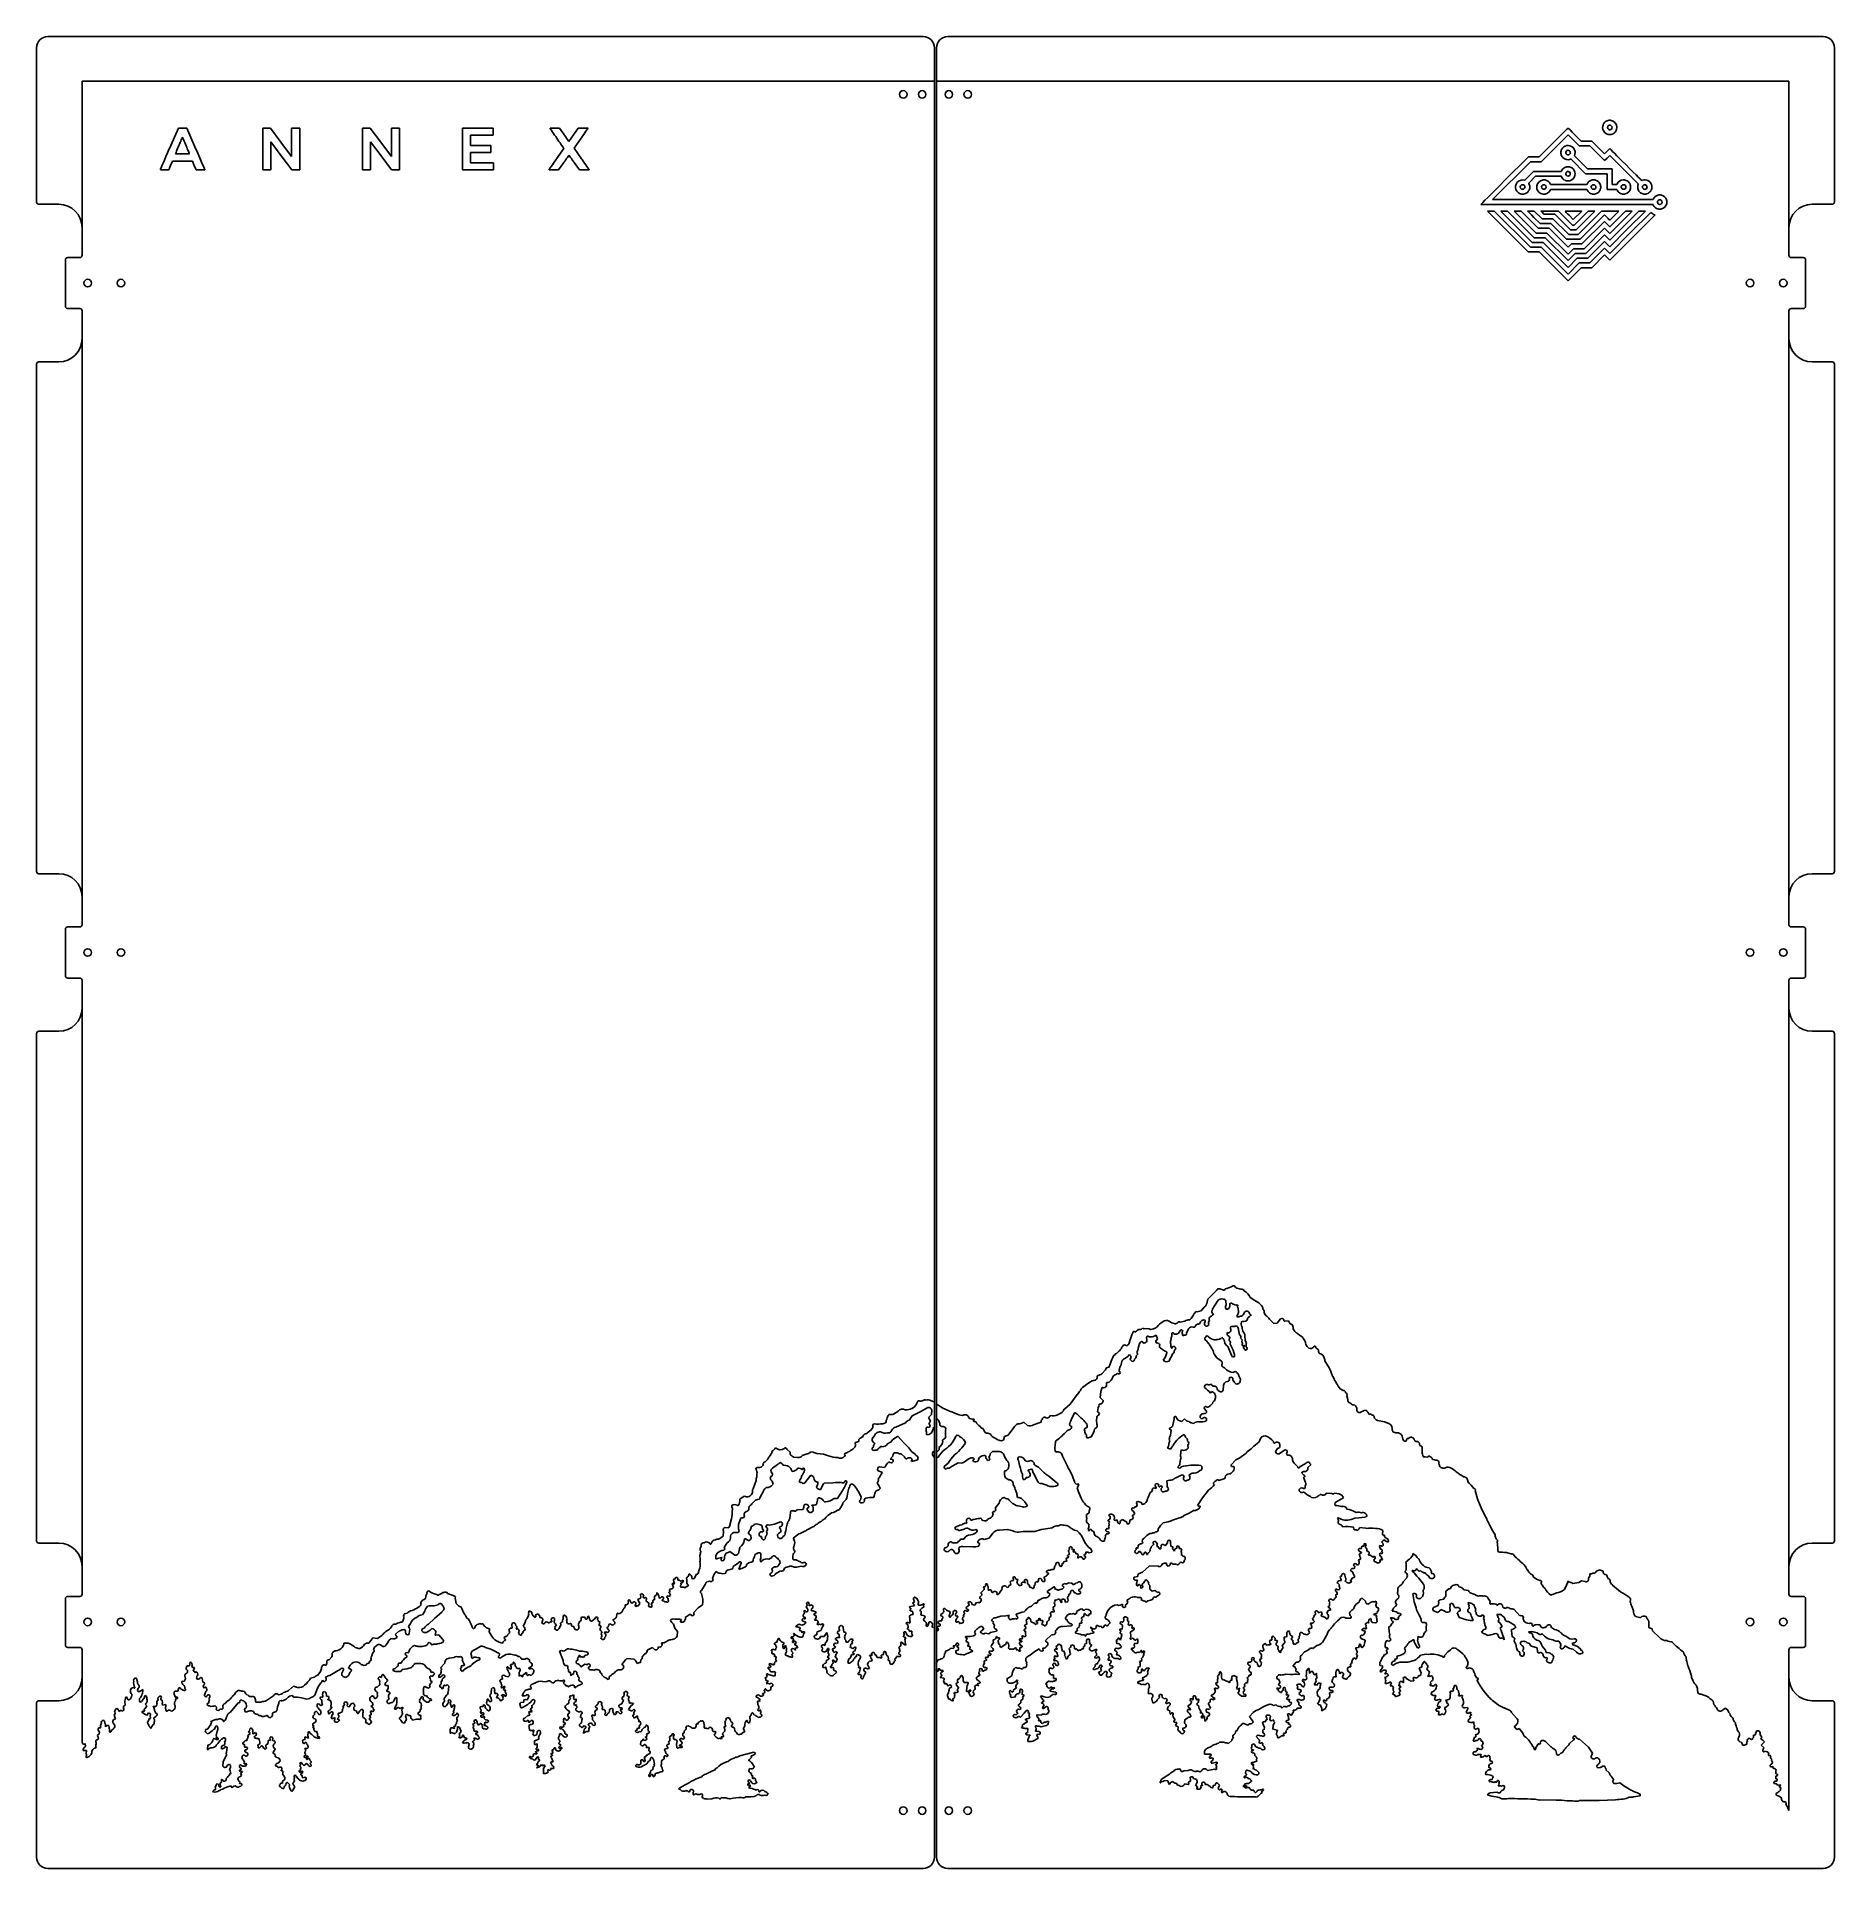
# Model space of a CAD drawing. Extents: x -202 to 608, y -413 to 413.
import ezdxf

# ---------------------------------------------------------------- set-up
doc = ezdxf.new("R2010")
doc.units = 0
doc.layers.get('0').update_dxf_attribs({"linetype": 'CONTINUOUS'})

msp = doc.modelspace()

# ---------------------------------------------------------------- linework, layer by layer
at = {"color": 7, "linetype": 'CONTINUOUS'}
for p, q in [((-202.25, 407.5), (-202.25, 338)), ((197.25, 412.5), (-197.25, 412.5)), ((202.25, -407.5), (202.25, 407.5)), ((203.25, 407.5), (203.25, -407.5)), ((602.75, 412.5), (208.25, 412.5)), ((607.75, 338), (607.75, 407.5)), ((-181.75, 392.5), (202.25, 392.5)), ((-181.75, 314), (-181.75, 392.5)), ((587.25, 392.5), (203.25, 392.5)), ((587.25, 314), (587.25, 392.5)), ((-138.37, 371.29), (-142.41, 362.08)), ((-136.44, 371.27), (-138.37, 371.29)), ((-134.51, 371.24), (-136.44, 371.27)), ((-100.4, 371.29), (-100.4, 352.5)), ((-96.91, 371.29), (-100.4, 371.29)), ((-92.15, 364.92), (-96.91, 371.29)), ((-87.35, 371.29), (-87.36, 364.92)), ((-83.73, 371.29), (-87.35, 371.29)), ((-83.73, 352.5), (-83.73, 371.29)), ((-55.42, 371.29), (-55.42, 352.5)), ((-51.92, 371.29), (-55.42, 371.29)), ((-47.17, 364.93), (-51.92, 371.29)), ((-42.37, 371.29), (-42.39, 364.93)), ((-38.75, 371.29), (-42.37, 371.29)), ((-38.75, 352.5), (-38.75, 371.29)), ((-10.44, 371.29), (-10.44, 352.5)), ((3.41, 371.29), (-10.44, 371.29)), ((3.41, 368.11), (3.41, 371.29)), ((29.48, 371.26), (29.17, 371.23)), ((30.13, 371.28), (29.48, 371.26)), ((30.93, 371.29), (30.13, 371.28)), ((33.35, 371.29), (30.93, 371.29)), ((34.8, 369.2), (33.35, 371.29)), ((41.81, 371.28), (39.7, 368.25)), ((44, 371.29), (41.81, 371.28)), ((44.21, 371.29), (44, 371.29)), ((44.85, 371.28), (44.21, 371.29)), ((45.54, 371.27), (44.85, 371.28)), ((46.01, 371.26), (45.54, 371.27)), ((46.18, 371.25), (46.01, 371.26)), ((-138.18, 363.41), (-138.48, 362.72)), ((-137.89, 364.1), (-138.18, 363.41)), ((-137.61, 364.77), (-137.89, 364.1)), ((-137.34, 365.39), (-137.61, 364.77)), ((-137.1, 365.96), (-137.34, 365.39)), ((-136.9, 366.44), (-137.1, 365.96)), ((-136.74, 366.82), (-136.9, 366.44)), ((-136.62, 367.07), (-136.74, 366.82)), ((-136.59, 367.15), (-136.62, 367.07)), ((-136.58, 367.18), (-136.59, 367.15)), ((-136.52, 367.18), (-136.57, 367.18)), ((-136.47, 367.11), (-136.52, 367.18)), ((-136.46, 367.09), (-136.47, 367.11)), ((-136.45, 367.06), (-136.46, 367.09)), ((-136.42, 366.98), (-136.45, 367.06)), ((-136.32, 366.75), (-136.42, 366.98)), ((-136.17, 366.39), (-136.32, 366.75)), ((-135.99, 365.93), (-136.17, 366.39)), ((-135.76, 365.39), (-135.99, 365.93)), ((-135.51, 364.78), (-135.76, 365.39)), ((-135.22, 364.1), (-135.51, 364.78)), ((-135, 363.57), (-135.22, 364.1)), ((-134.63, 362.68), (-135, 363.57)), ((-130.46, 361.89), (-134.51, 371.24)), ((-96.77, 358.83), (-96.74, 365.17)), ((-96.74, 365.17), (-92.02, 358.83)), ((-87.39, 358.56), (-92.15, 364.92)), ((-87.36, 364.92), (-87.39, 358.56)), ((-51.79, 358.84), (-51.76, 365.17)), ((-51.76, 365.17), (-47.04, 358.84)), ((-42.41, 358.56), (-47.17, 364.93)), ((-42.39, 364.93), (-42.41, 358.56)), ((-6.74, 368.11), (3.41, 368.11)), ((-6.74, 363.52), (-6.74, 368.11)), ((2.35, 363.52), (-6.74, 363.52)), ((2.35, 360.35), (2.35, 363.52)), ((29.17, 371.23), (29.09, 371.18)), ((29.1, 371.17), (29.11, 371.15)), ((29.11, 371.15), (29.16, 371.08)), ((29.16, 371.08), (29.31, 370.84)), ((29.31, 370.84), (29.56, 370.48)), ((29.56, 370.48), (29.87, 370.02)), ((29.87, 370.02), (30.25, 369.47)), ((30.25, 369.47), (30.68, 368.84)), ((30.68, 368.84), (31.14, 368.17)), ((31.14, 368.17), (31.63, 367.46)), ((31.63, 367.46), (32.13, 366.73)), ((32.13, 366.73), (32.63, 366.01)), ((32.63, 366.01), (33.11, 365.3)), ((33.11, 365.3), (33.58, 364.63)), ((33.58, 364.63), (34, 364.02)), ((34, 364.02), (34.38, 363.48)), ((34.38, 363.48), (34.7, 363.02)), ((34.7, 363.02), (34.88, 362.76)), ((34.96, 368.98), (34.8, 369.2)), ((35.42, 368.31), (34.96, 368.98)), ((36.03, 367.45), (35.42, 368.31)), ((36.55, 366.7), (36.03, 367.45)), ((36.83, 366.3), (36.55, 366.7)), ((36.92, 366.17), (36.83, 366.3)), ((37.59, 365.22), (36.92, 366.17)), ((39.7, 368.25), (37.59, 365.22)), ((39.94, 362.3), (43.06, 366.74)), ((43.06, 366.74), (43.21, 366.97)), ((43.21, 366.97), (43.69, 367.64)), ((43.69, 367.64), (44.27, 368.48)), ((44.27, 368.48), (44.8, 369.24)), ((44.8, 369.24), (45.26, 369.9)), ((45.26, 369.9), (45.65, 370.45)), ((45.65, 370.45), (45.93, 370.87)), ((45.93, 370.87), (46.12, 371.14)), ((46.12, 371.14), (46.18, 371.22)), ((46.18, 371.22), (46.18, 371.25)), ((481.24, 364.83), (474.75, 358.34)), ((475.66, 356.17), (487.75, 368.26)), ((487.75, 368.26), (492.74, 363.28)), ((493.68, 365.41), (490.73, 368.37)), ((492.74, 363.28), (497.53, 363.28)), ((498.48, 365.41), (493.68, 365.41)), ((497.53, 363.28), (504.17, 356.64)), ((504.17, 359.73), (498.48, 365.41)), ((-145.28, 355.52), (-145.78, 354.36)), ((-144.67, 356.91), (-145.28, 355.52)), ((-143.98, 358.49), (-144.67, 356.91)), ((-143.22, 360.22), (-143.98, 358.49)), ((-142.61, 361.61), (-143.22, 360.22)), ((-142.41, 362.08), (-142.61, 361.61)), ((-141.93, 354.48), (-141.1, 356.47)), ((-141.1, 356.47), (-136.57, 356.45)), ((-139.7, 359.78), (-139.73, 359.71)), ((-139.73, 359.71), (-139.73, 359.68)), ((-139.73, 359.68), (-139.48, 359.67)), ((-139.6, 360.02), (-139.7, 359.78)), ((-139.45, 360.39), (-139.6, 360.02)), ((-139.48, 359.67), (-138.8, 359.66)), ((-139.25, 360.86), (-139.45, 360.39)), ((-139.02, 361.42), (-139.25, 360.86)), ((-138.76, 362.05), (-139.02, 361.42)), ((-138.8, 359.66), (-137.79, 359.65)), ((-138.48, 362.72), (-138.76, 362.05)), ((-137.79, 359.65), (-136.86, 359.64)), ((-136.86, 359.64), (-136.34, 359.64)), ((-136.57, 356.45), (-132.03, 356.42)), ((-136.34, 359.64), (-135.69, 359.65)), ((-135.69, 359.65), (-134.99, 359.65)), ((-134.99, 359.65), (-134.44, 359.66)), ((-134.35, 362.01), (-134.63, 362.68)), ((-134.44, 359.66), (-134.02, 359.67)), ((-134.1, 361.4), (-134.35, 362.01)), ((-133.88, 360.87), (-134.1, 361.4)), ((-134.02, 359.67), (-133.73, 359.68)), ((-133.69, 360.42), (-133.88, 360.87)), ((-133.73, 359.68), (-133.53, 359.7)), ((-133.54, 360.08), (-133.69, 360.42)), ((-133.45, 359.85), (-133.54, 360.08)), ((-133.53, 359.7), (-133.43, 359.73)), ((-133.42, 359.77), (-133.45, 359.85)), ((-133.43, 359.73), (-133.41, 359.75)), ((-133.41, 359.76), (-133.42, 359.77)), ((-132.03, 356.42), (-131.21, 354.48)), ((-130.26, 361.42), (-130.46, 361.89)), ((-129.65, 360.01), (-130.26, 361.42)), ((-128.89, 358.26), (-129.65, 360.01)), ((-128.21, 356.67), (-128.89, 358.26)), ((-127.61, 355.28), (-128.21, 356.67)), ((-127.11, 354.14), (-127.61, 355.28)), ((-96.78, 352.5), (-96.77, 358.83)), ((-92.02, 358.83), (-87.3, 352.51)), ((-51.8, 352.5), (-51.79, 358.84)), ((-47.04, 358.84), (-42.32, 352.51)), ((-6.74, 360.35), (2.35, 360.35)), ((-6.74, 355.68), (-6.74, 360.35)), ((3.67, 355.68), (-6.74, 355.68)), ((3.67, 352.5), (3.67, 355.68)), ((30.68, 355.54), (30.11, 354.72)), ((31.31, 356.43), (30.68, 355.54)), ((31.81, 357.15), (31.31, 356.43)), ((31.98, 357.39), (31.81, 357.15)), ((35.32, 362.14), (31.98, 357.39)), ((32.91, 352.5), (35.24, 355.81)), ((34.88, 362.76), (34.94, 362.68)), ((34.94, 362.68), (35.32, 362.14)), ((35.24, 355.81), (35.36, 355.97)), ((35.36, 355.97), (35.71, 356.47)), ((35.71, 356.47), (36.16, 357.08)), ((36.16, 357.08), (36.56, 357.64)), ((36.56, 357.64), (36.91, 358.12)), ((36.91, 358.12), (37.21, 358.51)), ((37.21, 358.51), (37.43, 358.81)), ((37.43, 358.81), (37.58, 358.99)), ((37.58, 358.99), (37.63, 359.04)), ((37.63, 359.04), (37.64, 359.04)), ((37.64, 359.04), (37.69, 358.97)), ((37.69, 358.97), (37.84, 358.76)), ((37.84, 358.76), (38.06, 358.46)), ((38.06, 358.46), (38.35, 358.05)), ((38.35, 358.05), (38.7, 357.56)), ((38.7, 357.56), (39.1, 357.01)), ((39.1, 357.01), (39.54, 356.4)), ((39.54, 356.4), (39.89, 355.91)), ((39.89, 355.91), (40.01, 355.75)), ((43.32, 357.45), (39.94, 362.3)), ((40.01, 355.75), (42.33, 352.5)), ((43.49, 357.2), (43.32, 357.45)), ((44, 356.47), (43.49, 357.2)), ((44.64, 355.56), (44, 356.47)), ((45.21, 354.74), (44.64, 355.56)), ((453.68, 339.09), (470.76, 356.17)), ((469.89, 358.34), (459.19, 347.66)), ((474.75, 358.34), (469.89, 358.34)), ((470.76, 356.17), (475.66, 356.17)), ((488.87, 357.24), (489.13, 357.33)), ((489.13, 357.33), (495.68, 350.78)), ((490.66, 358.88), (490.73, 359.04)), ((496.59, 352.95), (490.66, 358.88)), ((505.33, 360.89), (504.17, 359.73)), ((504.17, 356.64), (505.34, 357.82)), ((505.34, 357.82), (506.53, 359)), ((506.53, 359), (519.4, 346.15)), ((-146.5, 352.67), (-146.51, 352.62)), ((-146.51, 352.62), (-146.49, 352.58)), ((-146.49, 352.71), (-146.5, 352.69)), ((-146.5, 352.69), (-146.5, 352.67)), ((-146.41, 352.91), (-146.49, 352.71)), ((-146.49, 352.58), (-146.43, 352.55)), ((-146.43, 352.55), (-146.29, 352.52)), ((-146.16, 353.48), (-146.41, 352.91)), ((-146.29, 352.52), (-146.07, 352.51)), ((-145.78, 354.36), (-146.16, 353.48)), ((-146.07, 352.51), (-145.73, 352.5)), ((-145.73, 352.5), (-145.27, 352.5)), ((-145.27, 352.5), (-144.8, 352.5)), ((-144.8, 352.5), (-142.75, 352.5)), ((-142.75, 352.5), (-141.93, 354.48)), ((-131.21, 354.48), (-130.4, 352.54)), ((-130.4, 352.54), (-128.41, 352.52)), ((-128.41, 352.52), (-128.22, 352.52)), ((-128.22, 352.52), (-127.64, 352.51)), ((-127.64, 352.51), (-127, 352.51)), ((-126.74, 353.27), (-127.11, 354.14)), ((-127, 352.51), (-126.57, 352.51)), ((-126.5, 352.71), (-126.74, 353.27)), ((-126.57, 352.51), (-126.42, 352.52)), ((-126.42, 352.57), (-126.5, 352.71)), ((-126.42, 352.52), (-126.42, 352.57)), ((-100.4, 352.5), (-96.78, 352.5)), ((-87.3, 352.51), (-85.51, 352.5)), ((-85.51, 352.5), (-83.73, 352.5)), ((-55.42, 352.5), (-51.8, 352.5)), ((-42.32, 352.51), (-40.53, 352.5)), ((-40.53, 352.5), (-38.75, 352.5)), ((-10.44, 352.5), (3.67, 352.5)), ((28.7, 352.68), (28.63, 352.6)), ((28.63, 352.6), (28.63, 352.56)), ((28.63, 352.56), (28.8, 352.54)), ((28.89, 352.97), (28.7, 352.68)), ((28.8, 352.54), (29.26, 352.52)), ((29.2, 353.42), (28.89, 352.97)), ((29.61, 354.01), (29.2, 353.42)), ((29.26, 352.52), (29.94, 352.51)), ((30.11, 354.72), (29.61, 354.01)), ((29.94, 352.51), (30.56, 352.5)), ((30.56, 352.5), (32.91, 352.5)), ((42.33, 352.5), (44.73, 352.5)), ((44.73, 352.5), (45.37, 352.51)), ((45.71, 354.01), (45.21, 354.74)), ((45.37, 352.51), (46.06, 352.52)), ((46.13, 353.41), (45.71, 354.01)), ((46.06, 352.52), (46.54, 352.53)), ((46.44, 352.95), (46.13, 353.41)), ((46.64, 352.66), (46.44, 352.95)), ((46.54, 352.53), (46.71, 352.55)), ((46.71, 352.58), (46.64, 352.66)), ((46.71, 352.55), (46.71, 352.58)), ((468.27, 347.84), (468.06, 347.89)), ((472.19, 351.76), (468.27, 347.84)), ((470.02, 346.51), (473.14, 349.63)), ((470.13, 346.29), (470.02, 346.51)), ((478.45, 351.77), (472.19, 351.76)), ((473.14, 349.63), (478.92, 349.62)), ((484.71, 351.78), (478.45, 351.77)), ((478.92, 349.62), (484.71, 349.61)), ((484.8, 351.99), (484.71, 351.78)), ((484.71, 349.61), (484.8, 349.4)), ((495.68, 350.78), (505.43, 350.78)), ((507.56, 352.95), (496.59, 352.95)), ((505.43, 350.78), (505.43, 343.68)), ((507.56, 345.85), (507.56, 352.95)), ((526.04, 339.09), (453.68, 339.09)), ((479.79, 343.45), (479.89, 343.68)), ((479.89, 343.68), (496.25, 343.68)), ((496.24, 345.85), (488.06, 345.85)), ((496.34, 346.08), (496.24, 345.85)), ((496.25, 343.68), (496.33, 343.48)), ((505.43, 343.68), (509.72, 343.68)), ((509.71, 345.85), (507.56, 345.85)), ((509.85, 346.16), (509.71, 345.85)), ((509.72, 343.68), (509.78, 343.53)), ((519.4, 346.15), (519.36, 346.04)), ((526.16, 339.35), (526.04, 339.09)), ((-201.25, 337), (-192.25, 337)), ((451.44, 333.95), (469.85, 315.54)), ((454.52, 333.95), (451.44, 333.95)), ((470.79, 317.67), (454.52, 333.95)), ((460.54, 333.95), (457.46, 333.95)), ((457.46, 333.95), (471.63, 319.77)), ((472.54, 321.94), (460.54, 333.95)), ((466.56, 333.95), (463.48, 333.95)), ((463.48, 333.95), (473.38, 324.04)), ((474.33, 326.18), (466.56, 333.95)), ((472.54, 333.95), (471.03, 333.95)), ((472.33, 331.08), (475.13, 328.28)), ((476.04, 330.45), (472.54, 333.95)), ((480.94, 330.45), (476.04, 330.45)), ((476.21, 333.22), (476.88, 332.55)), ((476.88, 332.55), (481.78, 332.55)), ((483.43, 333.95), (479.48, 333.95)), ((488.05, 323.34), (480.94, 330.45)), ((481.78, 332.55), (488.89, 325.44)), ((489.76, 327.61), (483.43, 333.95)), ((487.26, 336.92), (526.04, 336.92)), ((488.27, 332.04), (490.13, 330.18)), ((490.13, 330.18), (493.89, 333.95)), ((493.89, 333.95), (490.15, 333.95)), ((496.83, 333.95), (490.5, 327.61)), ((502.85, 333.95), (492.25, 323.34)), ((493.23, 321.24), (504.17, 332.18)), ((498.34, 333.95), (496.83, 333.95)), ((510.66, 333.95), (502.85, 333.95)), ((504.17, 332.18), (505.33, 331.01)), ((513.6, 333.95), (506.53, 326.88)), ((506.55, 323.82), (516.68, 333.95)), ((519.62, 333.95), (506.55, 320.88)), ((508.61, 331.9), (510.66, 333.95)), ((516.68, 333.95), (513.6, 333.95)), ((514.61, 325.86), (522.68, 333.93)), ((525.02, 333.32), (515.78, 324.1)), ((521.15, 333.94), (519.62, 333.95)), ((522.68, 333.93), (521.15, 333.94)), ((525.19, 333.18), (525.02, 333.32)), ((526.04, 336.92), (526.16, 336.66)), ((597.75, 337), (606.75, 337)), ((-181.75, 326.5), (-181.75, 314)), ((477.41, 321.94), (472.54, 321.94)), ((473.38, 324.04), (478.25, 324.04)), ((479.19, 326.18), (474.33, 326.18)), ((475.13, 328.28), (480.03, 328.28)), ((487.75, 311.6), (477.41, 321.94)), ((478.25, 324.04), (487.75, 314.54)), ((487.75, 317.62), (479.19, 326.18)), ((480.03, 328.28), (487.07, 321.24)), ((492.25, 323.34), (488.05, 323.34)), ((488.89, 325.44), (491.41, 325.44)), ((490.5, 327.61), (489.76, 327.61)), ((491.41, 325.44), (495.64, 329.67)), ((504.17, 329.24), (494.03, 319.11)), ((494.94, 316.94), (504.18, 326.18)), ((504.18, 323.24), (495.78, 314.84)), ((506.53, 326.88), (504.17, 329.24)), ((504.18, 326.18), (506.55, 323.82)), ((506.55, 320.88), (504.18, 323.24)), ((515.78, 324.1), (506.53, 314.87)), ((506.53, 311.8), (516.72, 321.96)), ((506.54, 317.8), (514.61, 325.86)), ((587.25, 314), (587.25, 326.5)), ((469.85, 315.54), (474.71, 315.54)), ((475.66, 317.67), (470.79, 317.67)), ((471.63, 319.77), (476.5, 319.77)), ((474.71, 315.54), (487.75, 302.5)), ((487.75, 305.58), (475.66, 317.67)), ((476.5, 319.77), (487.75, 308.52)), ((487.07, 321.24), (493.23, 321.24)), ((489.24, 319.11), (487.75, 317.62)), ((487.75, 314.54), (490.15, 316.94)), ((490.99, 314.84), (487.75, 311.6)), ((494.03, 319.11), (489.24, 319.11)), ((490.15, 316.94), (494.94, 316.94)), ((495.78, 314.84), (490.99, 314.84)), ((496.69, 312.7), (504.17, 320.18)), ((504.17, 317.24), (497.53, 310.6)), ((498.44, 308.43), (504.17, 314.15)), ((504.17, 320.18), (506.54, 317.8)), ((506.53, 314.87), (504.17, 317.24)), ((504.17, 314.15), (505.34, 312.98)), ((-189.25, 312), (-189.25, 291)), ((-182.75, 313), (-188.25, 313)), ((487.75, 308.52), (491.93, 312.7)), ((492.77, 310.6), (487.75, 305.58)), ((487.75, 302.5), (493.68, 308.43)), ((491.93, 312.7), (496.69, 312.7)), ((497.53, 310.6), (492.77, 310.6)), ((493.68, 308.43), (498.44, 308.43)), ((505.34, 312.98), (506.53, 311.8)), ((593.75, 313), (588.25, 313)), ((594.75, 291), (594.75, 312)), ((-188.25, 290), (-182.75, 290)), ((-181.75, 12.5), (-181.75, 289)), ((-181.75, 289), (-181.75, 276.5)), ((587.25, 12.5), (587.25, 289)), ((587.25, 276.5), (587.25, 289)), ((588.25, 290), (593.75, 290)), ((-202.25, 265), (-202.25, 36.5)), ((-192.25, 266), (-201.25, 266)), ((606.75, 266), (597.75, 266)), ((607.75, 36.5), (607.75, 265)), ((-201.25, 35.5), (-192.25, 35.5)), ((597.75, 35.5), (606.75, 35.5)), ((-181.75, 25), (-181.75, 12.5)), ((587.25, 12.5), (587.25, 25)), ((-189.25, 10.5), (-189.25, -10.5)), ((-182.75, 11.5), (-188.25, 11.5)), ((593.75, 11.5), (588.25, 11.5)), ((594.75, -10.5), (594.75, 10.5)), ((-188.25, -11.5), (-182.75, -11.5)), ((-181.75, -289), (-181.75, -12.5)), ((-181.75, -12.5), (-181.75, -25)), ((587.25, -25), (587.25, -12.5)), ((587.25, -289), (587.25, -12.5)), ((588.25, -11.5), (593.75, -11.5)), ((-202.25, -36.5), (-202.25, -265)), ((-192.25, -35.5), (-201.25, -35.5)), ((606.75, -35.5), (597.75, -35.5)), ((607.75, -265), (607.75, -36.5)), ((325.48, -156.08), (325.71, -155.79)), ((325.71, -155.79), (329.36, -152.23)), ((330.43, -151.47), (330.87, -151.43)), ((330.87, -151.43), (332.22, -151.87)), ((332.22, -151.87), (332.45, -152.02)), ((337.95, -150.85), (338.05, -150.94)), ((341.83, -152.37), (341.93, -152.47)), ((317.15, -165.52), (317.9, -164.82)), ((317.9, -164.82), (318.83, -163.55)), ((320.6, -161.78), (322.51, -161.44)), ((322.51, -161.44), (323.8, -159.67)), ((327.4, -161.3), (327.3, -161.4)), ((329.77, -157.02), (328.49, -159.07)), ((333.41, -160.37), (333.51, -160.27)), ((333.51, -160.47), (333.41, -160.37)), ((333.65, -158.64), (333.51, -157.01)), ((337.68, -158.72), (336.62, -158.27)), ((338.94, -158.88), (338.74, -158.69)), ((338.87, -159.53), (338.94, -158.88)), ((338.97, -159.85), (338.87, -159.53)), ((339.16, -160.12), (338.97, -159.85)), ((339.22, -162.13), (339.16, -160.12)), ((344.24, -162.68), (344.21, -162.38)), ((344.38, -162.95), (344.24, -162.68)), ((344.91, -163.22), (344.38, -162.95)), ((344.81, -163.42), (344.91, -163.22)), ((347.35, -157.13), (347.73, -157.34)), ((350.09, -159.73), (350.18, -159.82)), ((356.71, -166.93), (358.19, -164.97)), ((358.19, -164.97), (358.29, -164.97)), ((358.29, -164.97), (358.38, -164.97)), ((295.96, -169.26), (296.06, -169.26)), ((297.4, -169.41), (299.04, -169.56)), ((299.04, -169.56), (299.39, -169.68)), ((299.39, -169.68), (299.75, -169.73)), ((302.18, -172.35), (300.95, -172.96)), ((301.96, -169.04), (302.37, -168.7)), ((302.81, -174.06), (302.18, -172.35)), ((302.37, -168.7), (302.47, -168.7)), ((310.39, -167.14), (310.49, -167.23)), ((311.76, -171.8), (311.66, -171.71)), ((312.96, -166.49), (315.15, -166.05)), ((316.78, -169.55), (315.87, -171.4)), ((316.78, -169.46), (316.78, -169.55)), ((324.61, -168.29), (324.52, -168.29)), ((339.23, -169.71), (339.46, -170.95)), ((339.46, -170.95), (339.56, -171.04)), ((340.67, -166.31), (340.77, -166.21)), ((342.34, -174.71), (342.19, -172.6)), ((342.87, -165.87), (342.96, -165.77)), ((353.21, -165.11), (355.18, -167.07)), ((355.18, -167.07), (356.71, -166.93)), ((359.75, -165.89), (359.85, -165.98)), ((359.85, -165.98), (359.95, -166.08)), ((359.95, -166.08), (361.76, -165.93)), ((363.54, -167.7), (363.64, -167.8)), ((364.08, -169.8), (364.17, -169.89)), ((282.7, -182.38), (283.06, -181.41)), ((283.06, -181.41), (283.05, -181.31)), ((288.6, -177.13), (289.13, -176.93)), ((290.15, -181.12), (289.4, -181.91)), ((296.13, -175.39), (295.55, -175.22)), ((297.89, -173.33), (297.93, -174.58)), ((302.07, -175.04), (302.81, -174.06)), ((306.91, -180.28), (307, -180.18)), ((307.01, -180.37), (306.91, -180.28)), ((310.34, -179.61), (310.25, -179.71)), ((327.19, -178.38), (325.99, -176.4)), ((329.41, -182.45), (328.21, -180.56)), ((329.29, -174.39), (329.38, -174.29)), ((332.74, -174.49), (333.17, -175.92)), ((333.17, -175.92), (333.17, -176.01)), ((334.46, -177.51), (334.56, -177.7)), ((334.56, -177.7), (335.99, -181.02)), ((335.41, -173.75), (335.36, -173.4)), ((335.48, -176.33), (335.48, -176.24)), ((335.99, -181.02), (336.09, -181.11)), ((340.2, -173.71), (341, -174.65)), ((341.13, -175.99), (341.13, -176.08)), ((341.47, -177.9), (342.27, -179.12)), ((342.85, -175.75), (342.34, -174.71)), ((342.85, -175.85), (342.85, -175.75)), ((368.2, -173.33), (368.21, -173.52)), ((374.08, -178.06), (375.35, -178.89)), ((375.69, -180.51), (375.78, -180.61)), ((277.63, -189.8), (279.4, -188.03)), ((280.81, -186.84), (281.26, -185.77)), ((282.61, -182.47), (282.7, -182.38)), ((284.81, -189.61), (282.92, -190.62)), ((286.6, -184.76), (286.25, -186.12)), ((289.4, -181.91), (287.99, -182.81)), ((290.39, -183.22), (290.85, -182.35)), ((290.49, -183.31), (290.39, -183.22)), ((291.28, -184.06), (290.49, -183.31)), ((331.66, -184.02), (329.41, -182.45)), ((331.76, -184.11), (331.66, -184.02)), ((378.18, -183.9), (380.18, -187.11)), ((271.41, -194.1), (272.54, -193.4)), ((274.35, -192.68), (274.44, -192.77)), ((277.27, -197.77), (276.96, -200.47)), ((279.84, -193.68), (279.79, -195.21)), ((326.76, -194.41), (327.84, -195.25)), ((327.04, -197.67), (326.98, -198.11)), ((332.29, -196.66), (332.39, -196.56)), ((332.39, -196.56), (332.45, -195.5)), ((337.18, -193.17), (337.28, -193.17)), ((340.23, -192.13), (339.42, -190.61)), ((339.97, -193.38), (340.07, -193.28)), ((340.07, -193.28), (340.23, -192.13)), ((381.42, -190.43), (381.43, -190.52)), ((385.04, -196.47), (386.41, -197.29)), ((189.15, -205.93), (189.25, -206.02)), ((194.17, -203.49), (194.26, -203.39)), ((194.8, -202.04), (194.89, -201.94)), ((199.29, -204.89), (196.08, -206.8)), ((198.24, -201.46), (198.34, -201.56)), ((200.91, -208.1), (201.15, -206.18)), ((201.15, -206.18), (201.05, -206.09)), ((205.91, -205.09), (206.01, -205.18)), ((206.01, -205.18), (209.8, -206.81)), ((261.08, -205.51), (263.42, -203.43)), ((263.42, -203.43), (266.65, -199.02)), ((276.56, -203.36), (276.46, -203.46)), ((276.96, -200.47), (278.24, -201.78)), ((324.89, -206.55), (324, -205.52)), ((326.86, -198.3), (326.68, -198.44)), ((326.98, -198.11), (326.86, -198.3)), ((388.1, -199.65), (388.53, -201.27)), ((174.56, -212.56), (175.23, -212.35)), ((180.83, -210.19), (180.97, -209.65)), ((181.73, -208.15), (183.45, -208.1)), ((181.73, -208.24), (181.73, -208.15)), ((189.22, -211.88), (184.95, -213.72)), ((191.1, -210.58), (190.94, -210.64)), ((196.08, -206.8), (192.29, -208.63)), ((198.61, -215.07), (198.58, -214.02)), ((199.61, -209.48), (200.91, -208.1)), ((214.73, -208.49), (214.83, -208.59)), ((214.83, -208.59), (215.19, -208.42)), ((215.19, -208.42), (215.57, -208.29)), ((221.26, -212.06), (221.77, -212.55)), ((221.77, -212.55), (222.29, -213.04)), ((222.29, -213.04), (222.81, -213.53)), ((222.81, -213.53), (223.33, -214.02)), ((223.33, -214.02), (223.7, -214.2)), ((223.7, -214.2), (224.04, -214.4)), ((235.5, -217.42), (238, -213.9)), ((242.54, -211.48), (244.21, -213.06)), ((257.79, -208.18), (257.89, -208.09)), ((265.44, -207.31), (263.9, -210.42)), ((265.73, -207.3), (265.44, -207.31)), ((275.31, -214.04), (275.22, -214.14)), ((275.37, -209.05), (275.33, -211.26)), ((309.72, -212.91), (310.21, -210.02)), ((310.21, -209.8), (310.2, -209.73)), ((310.21, -209.87), (310.21, -209.8)), ((310.21, -209.95), (310.21, -209.87)), ((310.21, -210.02), (310.21, -209.95)), ((313.79, -211.17), (315.01, -210.08)), ((321.37, -211.25), (321.47, -211.34)), ((323.25, -209.76), (322.98, -209.97)), ((401.83, -210.78), (405.01, -211.37)), ((405.01, -211.37), (407.05, -212.17)), ((166.63, -220.64), (168.15, -220.22)), ((166.63, -220.74), (166.63, -220.64)), ((168.78, -218.76), (170.11, -218.06)), ((174.83, -222.63), (174.74, -222.73)), ((174.74, -222.73), (174.74, -222.82)), ((175.46, -221.08), (175.56, -221.17)), ((181.62, -216.31), (181.18, -216.32)), ((182.64, -220.5), (183.38, -219.52)), ((182.98, -215.31), (182.98, -215.4)), ((183.38, -219.52), (185.83, -217.82)), ((185.83, -217.82), (188.4, -220.63)), ((188.4, -220.63), (190.77, -223.06)), ((199.05, -217.17), (198.85, -217.08)), ((206.04, -220.15), (205.94, -220.05)), ((207.31, -217.62), (207.31, -216.88)), ((211.65, -218.55), (210.28, -220.89)), ((214.65, -223.08), (216.23, -221.02)), ((233.36, -219.59), (233.79, -217.95)), ((256.77, -220.11), (256.73, -222.12)), ((261.93, -215.55), (261.43, -216.09)), ((263.63, -214.74), (261.92, -215.46)), ((261.92, -215.46), (261.93, -215.55)), ((272.83, -218.13), (271.03, -218.76)), ((274.31, -215.79), (272.83, -218.13)), ((307.22, -223.24), (307.67, -222.27)), ((307.67, -222.27), (308.01, -220.72)), ((308.59, -217.54), (308.91, -215.04)), ((308.91, -215.04), (308.81, -214.95)), ((309.98, -221.77), (309.88, -222)), ((310.05, -221.53), (309.98, -221.77)), ((311.43, -219.67), (310.05, -221.53)), ((316.62, -223.27), (316.48, -221.93)), ((412.96, -217.67), (413.05, -217.77)), ((413.05, -217.77), (413.28, -219.1)), ((420.84, -221.97), (421.04, -222.15)), ((125.15, -229.83), (125.25, -229.73)), ((131.6, -230.61), (129.25, -232.31)), ((130.63, -223.16), (130.73, -223.16)), ((135.35, -230.99), (134.1, -230.83)), ((135.73, -223.69), (137.3, -224.99)), ((137.3, -224.99), (137.33, -226.05)), ((138.7, -227.16), (138.8, -227.25)), ((138.8, -227.25), (140.63, -227.49)), ((142.71, -226.57), (144.9, -225.84)), ((142.72, -226.67), (142.71, -226.57)), ((146.41, -224.94), (147.57, -225.1)), ((149.21, -225.63), (152.29, -226.02)), ((152.29, -226.02), (154.61, -226.73)), ((175.36, -224.15), (176.41, -224.12)), ((183.58, -226.8), (182.37, -228.18)), ((182.37, -228.18), (183.33, -228.38)), ((183.33, -228.38), (183.63, -228.53)), ((183.63, -228.53), (183.65, -229.29)), ((188.77, -227.14), (187.49, -225.93)), ((194.85, -228.51), (191.99, -229.26)), ((203.07, -224.66), (203.51, -224.82)), ((203.51, -224.82), (203.72, -224.72)), ((203.72, -224.72), (204.15, -224.31)), ((206.63, -231.45), (208.51, -229.96)), ((208.51, -229.96), (209.61, -228.2)), ((209.61, -228.2), (211.47, -226.14)), ((212.92, -229.84), (210.27, -231.35)), ((214.36, -229.99), (212.92, -229.84)), ((218.9, -227.66), (218.81, -227.66)), ((220.17, -228.3), (220.26, -228.2)), ((222, -228.92), (221.91, -228.92)), ((222.27, -227.95), (222, -228.92)), ((228.41, -224.72), (227.39, -225.8)), ((230.81, -224.75), (228.41, -224.72)), ((235.27, -229.25), (234.85, -228.76)), ((240.13, -228.81), (240.67, -231.1)), ((240.85, -227.16), (240.75, -227.07)), ((260.03, -226.83), (261.95, -230.71)), ((308.67, -223.68), (307.22, -223.24)), ((312.87, -230.18), (313.2, -228.26)), ((313.57, -224.03), (313.66, -223.93)), ((313.66, -223.93), (314.63, -224.28)), ((338.05, -228.44), (335.91, -230.71)), ((339.94, -227.53), (338.05, -228.44)), ((342.67, -225.44), (339.94, -227.53)), ((355.98, -224.69), (356.81, -223.33)), ((356.2, -225.55), (355.98, -224.69)), ((356.81, -223.33), (356.9, -223.32)), ((359.52, -224.5), (357.64, -225.8)), ((369.27, -230.28), (367, -231.49)), ((370.57, -231.97), (371.87, -230.69)), ((422.03, -223.47), (421.98, -224.91)), ((422.42, -227.1), (422.92, -227.13)), ((422.92, -227.13), (423.43, -227.17)), ((423.43, -227.17), (424.53, -227.24)), ((426.57, -228.14), (428.03, -228.68)), ((121.39, -239.53), (122.01, -237.78)), ((122.26, -236.14), (122.32, -234.8)), ((128.59, -236.07), (128.22, -236.85)), ((129.12, -238.07), (129.54, -239.5)), ((140.66, -232.29), (140.57, -232.38)), ((142.79, -232.8), (142.69, -232.81)), ((146.6, -235.48), (143.81, -238.82)), ((156.57, -238.85), (152.55, -238.96)), ((161.71, -238.45), (161.65, -238.72)), ((161.85, -238.21), (161.71, -238.45)), ((177.07, -237.82), (176.53, -239.08)), ((176.76, -233.32), (178.79, -234.22)), ((179.79, -231.99), (177.57, -231.66)), ((178.79, -234.22), (178.7, -234.32)), ((210.27, -231.35), (208.86, -232.25)), ((235.76, -237.46), (234.3, -236.54)), ((235.66, -232.07), (235.79, -231.42)), ((240.67, -231.1), (240.77, -231.19)), ((240.77, -231.19), (240.77, -231.28)), ((244.47, -233.29), (244.47, -233.2)), ((246.28, -232.86), (246.71, -234.38)), ((246.71, -234.38), (246.81, -234.48)), ((246.81, -234.48), (246.91, -234.57)), ((246.91, -234.57), (248.72, -237.97)), ((248.72, -237.97), (248.73, -238.07)), ((250.71, -233.32), (250.61, -233.32)), ((251.15, -233.74), (250.71, -233.32)), ((251.59, -234.16), (251.15, -233.74)), ((252.04, -234.57), (251.59, -234.16)), ((252.48, -234.99), (252.04, -234.57)), ((253.75, -235.82), (252.48, -234.99)), ((253.85, -235.82), (253.75, -235.82)), ((257.38, -238.79), (253.85, -235.82)), ((307.18, -239.45), (306.95, -238.02)), ((314.26, -235.33), (314.85, -236.08)), ((317.04, -235.25), (318.36, -234.45)), ((317.04, -235.35), (317.04, -235.25)), ((333.2, -236.35), (333.19, -236.73)), ((335.54, -234.75), (335.06, -234.78)), ((336.98, -231.44), (337.08, -231.44)), ((337.08, -231.44), (337.17, -231.44)), ((368.74, -235.47), (367.76, -234.44)), ((368.78, -236.67), (368.67, -236.24)), ((368.88, -237.1), (368.78, -236.67)), ((368.99, -237.53), (368.88, -237.1)), ((369.1, -237.96), (368.99, -237.53)), ((369.1, -238.05), (369.1, -237.96)), ((432.44, -232.1), (432.53, -232.1)), ((442.68, -238.35), (442.58, -238.45)), ((442.58, -238.45), (442.59, -238.54)), ((114.57, -246.23), (116.55, -244.84)), ((120.25, -243.3), (120.34, -243.2)), ((120.58, -241.56), (121.39, -239.53)), ((120.58, -241.66), (120.58, -241.56)), ((148.95, -240.88), (149.06, -240.71)), ((151.88, -246.27), (151.89, -246.37)), ((153.16, -247.48), (153.26, -247.39)), ((156.96, -245.85), (158.59, -245.9)), ((158.59, -245.9), (159.78, -243.95)), ((163.21, -242.99), (162.88, -244.92)), ((166.3, -240.22), (165.18, -239.26)), ((167.1, -241.35), (166.3, -240.22)), ((168.3, -243.43), (167.1, -241.35)), ((169.31, -245.32), (168.3, -243.43)), ((168.96, -246.57), (169.31, -245.32)), ((171.44, -245.84), (171.34, -245.74)), ((174.97, -245.36), (174.88, -245.45)), ((175.33, -244.29), (174.97, -245.36)), ((177.84, -241.25), (177.84, -241.34)), ((233.68, -245.39), (233.77, -245.38)), ((239.38, -243.6), (238.66, -241.7)), ((239.82, -245.51), (239.72, -245.41)), ((253.29, -240.15), (254.36, -240.51)), ((266.55, -241.04), (267.18, -242.84)), ((267.18, -239.39), (267.28, -239.48)), ((267.18, -242.84), (268.41, -245.78)), ((297.9, -247.19), (298.25, -246.01)), ((298.25, -246.01), (298.4, -245.75)), ((298.4, -245.75), (298.61, -245.53)), ((298.61, -245.53), (298.79, -245)), ((298.79, -245), (298.97, -244.47)), ((298.97, -244.47), (299.15, -243.94)), ((301.25, -241.12), (301.66, -241.31)), ((302.19, -240.87), (302.03, -240.65)), ((303.76, -240.6), (303.85, -240.5)), ((306.4, -242.64), (306.5, -242.63)), ((307.12, -240.8), (307.18, -239.45)), ((323.08, -245.64), (320.87, -249.05)), ((325.76, -242.11), (323.08, -245.64)), ((367.84, -241.15), (369, -241.51)), ((370.03, -244.07), (368.61, -242.89)), ((375.69, -244.34), (375.42, -244.59)), ((381.34, -243.66), (378.77, -243.45)), ((384.61, -243.86), (382.49, -243.54)), ((382.89, -247.75), (386.58, -245.58)), ((445.95, -242.29), (446.92, -246.1)), ((446.92, -246.1), (447.13, -246.51)), ((447.13, -246.51), (448.66, -250.17)), ((111.19, -252.27), (111.23, -250.26)), ((113.89, -249.23), (114.34, -248.25)), ((116.49, -253.28), (116.59, -253.37)), ((136.61, -255.99), (137.15, -254.73)), ((137.15, -254.73), (137.47, -252.23)), ((138.98, -251.52), (139.08, -251.51)), ((140.31, -251), (143.09, -250.83)), ((143.09, -250.83), (143.18, -250.73)), ((145.74, -249.7), (144.81, -250.69)), ((144.81, -250.69), (145.62, -252.1)), ((146.97, -249), (147.06, -248.9)), ((147.66, -249.74), (146.97, -249)), ((147.62, -251.57), (147.66, -249.74)), ((152.18, -255.47), (151.76, -255.77)), ((152.61, -255.17), (152.18, -255.47)), ((152.7, -255.17), (152.61, -255.17)), ((216.7, -256.02), (216.66, -255.71)), ((220.04, -255.25), (220.14, -255.35)), ((229.44, -251.74), (229.53, -251.64)), ((229.59, -250.29), (231.36, -248.23)), ((237.49, -248.16), (237.59, -248.16)), ((240.69, -249.32), (242.04, -249.67)), ((272.04, -252.4), (270.72, -253.11)), ((283.33, -254.78), (283.33, -254.87)), ((283.93, -255.72), (284.19, -255.66)), ((286.9, -255.54), (286.99, -255.44)), ((286.99, -255.44), (288.16, -256.18)), ((290.82, -255.33), (291.3, -255.33)), ((291.3, -255.33), (291.66, -254.86)), ((291.54, -253.67), (291.64, -253.4)), ((291.57, -253.95), (291.54, -253.67)), ((291.95, -254.35), (291.57, -253.95)), ((291.66, -254.86), (291.95, -254.35)), ((292.49, -249.73), (292.59, -249.63)), ((318.91, -251.31), (318.82, -251.41)), ((322.03, -249.4), (322.03, -249.5)), ((322.03, -249.5), (322.03, -249.6)), ((382.89, -247.84), (382.89, -247.75)), ((382.89, -247.94), (382.89, -247.84)), ((390, -255.32), (391.71, -254.7)), ((392.31, -252.19), (391.71, -251.9)), ((391.71, -254.7), (393.44, -254.65)), ((392.41, -252.19), (392.31, -252.19)), ((393.44, -254.65), (396.12, -254.39)), ((396.12, -254.39), (396.21, -254.29)), ((448.66, -250.17), (450.08, -253.21)), ((450.08, -253.21), (451.09, -255.1)), ((107.06, -262.84), (107.19, -260.63)), ((108.01, -258.98), (109.45, -259.13)), ((110.33, -262.94), (110.42, -263.04)), ((113.43, -261.16), (113.02, -261.18)), ((113.98, -259.51), (114.1, -260.03)), ((114.1, -260.03), (114.29, -260.53)), ((116.61, -264.88), (116.78, -263.92)), ((116.78, -263.92), (118.14, -264.74)), ((121.4, -257.37), (121.49, -257.46)), ((124.6, -258.91), (124.92, -259.96)), ((126.07, -263.47), (126.25, -262.89)), ((130.98, -257.1), (132.88, -256.48)), ((135.03, -261.31), (135.39, -260.34)), ((141.18, -261.81), (138.6, -263.81)), ((147.52, -258.67), (144.97, -259.98)), ((149.03, -257.67), (148.93, -257.67)), ((150.91, -256.37), (150.72, -256.38)), ((151.33, -256.07), (150.91, -256.37)), ((151.76, -255.77), (151.33, -256.07)), ((212.01, -259.98), (211.91, -259.89)), ((212.07, -258.73), (213.68, -257.92)), ((213.18, -260.43), (213.08, -260.33)), ((215.65, -259.79), (213.18, -260.43)), ((213.68, -257.92), (214.83, -257.79)), ((214.83, -257.79), (214.83, -257.7)), ((216.61, -256.11), (216.7, -256.02)), ((226.98, -263.79), (224.7, -264.33)), ((228.65, -261.54), (226.98, -263.79)), ((235.22, -259.92), (231.58, -260.12)), ((242.25, -260.79), (240.14, -261.04)), ((247.52, -260.74), (242.25, -260.79)), ((265.44, -260.15), (263.79, -259.34)), ((267.49, -261.44), (267.49, -261.35)), ((268.38, -262.47), (267.49, -261.44)), ((270.4, -266.25), (268.38, -262.47)), ((271.8, -257.49), (271.8, -257.68)), ((271.8, -257.68), (271.9, -257.77)), ((271.88, -260.46), (271.97, -260.46)), ((271.97, -260.46), (272.07, -260.36)), ((280.23, -260.9), (280.14, -260.81)), ((280.33, -261), (280.23, -260.9)), ((280.71, -257.24), (280.71, -257.15)), ((288.96, -257.21), (289.24, -257.36)), ((303.12, -259.51), (303.12, -259.61)), ((308.4, -256.2), (308.31, -256.21)), ((391.25, -258.93), (391.15, -258.84)), ((396.63, -259.27), (393.84, -259.05)), ((396.73, -259.36), (396.63, -259.27)), ((404.09, -261.94), (404.33, -260.3)), ((452.42, -257.84), (453.93, -260.68)), ((-201.25, -266), (-192.25, -266)), ((96.71, -273.48), (96.55, -271.38)), ((106.84, -269.27), (106.47, -269.28)), ((110.03, -269.76), (112.28, -271.43)), ((114.17, -270.13), (114.24, -269.17)), ((114.58, -267.81), (114.68, -267.81)), ((124.12, -272.83), (124.06, -270.63)), ((129.28, -272.02), (129.18, -272.02)), ((138.49, -272.25), (138.52, -273.3)), ((138.94, -267.63), (138.85, -267.73)), ((139.37, -265.7), (138.94, -267.63)), ((206.6, -269.05), (206.86, -268.08)), ((209.86, -265.41), (209.96, -265.5)), ((211.21, -265.85), (212.65, -265.81)), ((214.05, -264.24), (215.58, -264.2)), ((219.51, -267.64), (215, -267.57)), ((222.46, -266.7), (222.29, -267.37)), ((263.06, -271.15), (262.83, -270.01)), ((265.13, -269.43), (264.83, -269.48)), ((265.42, -269.94), (265.7, -270.03)), ((265.7, -270.03), (265.92, -270.22)), ((265.92, -270.22), (266.02, -270.79)), ((267.08, -271.14), (266.81, -272.32)), ((267.29, -272.55), (267.64, -272.21)), ((271.89, -267.94), (270.4, -266.25)), ((270.43, -270.86), (270.51, -270.09)), ((270.51, -270.09), (270.6, -269.99)), ((272.58, -268.5), (271.89, -267.94)), ((294.11, -266.95), (293.96, -268.39)), ((295.06, -266.35), (294.11, -266.95)), ((294.38, -269.73), (294.48, -269.63)), ((297.77, -270.78), (297.87, -271.05)), ((299.18, -269.88), (299.08, -269.79)), ((301.03, -265.43), (301.26, -265.22)), ((301.26, -265.22), (301.35, -265.12)), ((303.25, -267.76), (303.35, -267.85)), ((303.85, -268.59), (304.31, -268.56)), ((304.31, -268.56), (304.38, -266.96)), ((306.21, -267.2), (307.32, -265.82)), ((308.64, -265.12), (308.74, -265.21)), ((308.8, -267.41), (309.67, -267.68)), ((310, -269.01), (310.37, -269.7)), ((310.37, -269.7), (310.43, -269.14)), ((312.59, -267.87), (312.57, -268.46)), ((312.57, -268.46), (313.12, -268.37)), ((313.47, -269.78), (313.47, -269.88)), ((393.55, -269.52), (393.55, -269.42)), ((394.72, -270.25), (393.55, -269.52)), ((393.6, -271.05), (393.88, -270.9)), ((393.88, -270.9), (394.16, -270.75)), ((393.91, -272), (394, -271.9)), ((394.16, -270.75), (394.45, -270.6)), ((394.45, -270.6), (394.73, -270.44)), ((394.73, -270.35), (394.72, -270.25)), ((394.73, -270.44), (394.73, -270.35)), ((395.8, -267.35), (395.86, -266.29)), ((395.86, -266.29), (395.96, -266.19)), ((398.59, -271.3), (399.87, -272.41)), ((399.87, -272.41), (400.62, -271.82)), ((403.83, -269.81), (403.73, -269.72)), ((403.83, -269.91), (403.83, -269.81)), ((403.9, -265.59), (403.9, -265.49)), ((406.66, -264.56), (406.65, -264.46)), ((406.66, -264.65), (406.66, -264.56)), ((418.75, -271.24), (417.76, -270.68)), ((417.76, -270.68), (417.87, -271.44)), ((419.16, -271.63), (418.75, -271.24)), ((419.52, -272.07), (419.16, -271.63)), ((460.05, -270.29), (461.98, -270.91)), ((463.44, -271.55), (463.44, -271.64)), ((597.75, -266), (606.75, -266)), ((-181.75, -276.5), (-181.75, -289)), ((91.61, -279.95), (91.7, -279.85)), ((94.06, -281.99), (95.06, -280.05)), ((106.47, -272.64), (106.37, -272.74)), ((106.46, -272.45), (106.56, -272.54)), ((106.56, -272.54), (106.47, -272.64)), ((111.3, -277.59), (109.01, -278.13)), ((111.39, -277.49), (111.3, -277.59)), ((111.66, -276.53), (111.39, -277.49)), ((114.01, -274.83), (111.66, -276.53)), ((114.18, -277.7), (115.26, -275.09)), ((114.28, -277.8), (114.18, -277.7)), ((114.38, -277.89), (114.28, -277.8)), ((114.95, -277.64), (114.38, -277.89)), ((115.52, -277.38), (114.95, -277.64)), ((116.08, -277.13), (115.52, -277.38)), ((116.65, -276.87), (116.08, -277.13)), ((116.75, -276.77), (116.65, -276.87)), ((124.16, -274.46), (124.07, -274.46)), ((130.82, -272.36), (130.82, -272.26)), ((131.36, -279.37), (130.83, -279.65)), ((131.04, -276.77), (132.16, -275.87)), ((132.16, -275.87), (132.16, -275.78)), ((132.4, -273.85), (132.39, -273.76)), ((134.69, -277.24), (134.24, -278.31)), ((138.32, -276.57), (138.23, -276.57)), ((140.16, -273.54), (140.16, -273.64)), ((140.34, -276.8), (140.25, -276.8)), ((142.16, -276.46), (140.34, -276.8)), ((253.59, -279.52), (252.84, -279.29)), ((253.11, -280.24), (253.45, -279.93)), ((258.27, -274.93), (258.69, -276.26)), ((259.75, -276.42), (259.53, -275.57)), ((260.56, -274.39), (262.08, -274.06)), ((262.08, -274.06), (261.72, -273.63)), ((295.98, -279.08), (294.28, -279.9)), ((299.07, -276.41), (295.98, -279.08)), ((303, -276.3), (299.07, -276.41)), ((314.83, -274.06), (314.74, -274.16)), ((315.27, -272.51), (315.3, -273.38)), ((387.14, -280.43), (387.46, -281.67)), ((390.8, -279.28), (390.64, -278.9)), ((390.95, -279.66), (390.8, -279.28)), ((391.11, -280.04), (390.95, -279.66)), ((391.26, -280.42), (391.11, -280.04)), ((392.57, -275.78), (392.67, -275.87)), ((400.88, -274.5), (400.98, -274.4)), ((402.14, -275.04), (403.18, -274.43)), ((414.79, -274.41), (414.7, -274.5)), ((419.48, -277.63), (419.58, -277.63)), ((420.87, -273.86), (420.71, -273.28)), ((426.44, -279.65), (426.15, -279.47)), ((467.96, -275.74), (467.97, -275.83)), ((469.37, -278), (469.46, -278)), ((470.95, -279.88), (471.05, -279.97)), ((500.56, -278.59), (501.98, -277.98)), ((501.98, -277.98), (503.63, -278.7)), ((587.25, -289), (587.25, -276.5)), ((-20.84, -289.15), (-19.7, -288.74)), ((82.53, -288.25), (82.53, -288.16)), ((84.77, -285.99), (84.25, -284.66)), ((85.24, -282.33), (85.34, -282.23)), ((86.6, -282.68), (87.46, -282.65)), ((87.82, -285.45), (88.03, -285.9)), ((89.76, -286.14), (90.51, -285.54)), ((90.77, -284.29), (90.67, -284.2)), ((90.77, -284.39), (90.77, -284.29)), ((93, -281.64), (93.12, -281.98)), ((97.12, -288.53), (97.21, -288.62)), ((97.21, -288.62), (97.31, -288.72)), ((98.93, -284.64), (97.37, -287.28)), ((128.85, -280.85), (128.49, -280.69)), ((223.05, -288.55), (224.64, -286.88)), ((226.16, -284.77), (226.13, -285.11)), ((226.44, -286.25), (226.64, -286.44)), ((226.64, -286.44), (226.55, -286.54)), ((228.01, -287.36), (227.92, -287.46)), ((228.8, -288.3), (228.7, -288.01)), ((230.53, -288.25), (230.36, -289.21)), ((231.67, -288.12), (232.79, -286.75)), ((235.82, -285.23), (235.91, -285.13)), ((237.19, -282.89), (237.42, -282.94)), ((242.75, -282.64), (242.84, -282.64)), ((243.17, -283.88), (242.75, -282.64)), ((243.07, -283.98), (243.17, -283.88)), ((244.94, -285.65), (245.04, -285.74)), ((246.5, -286.47), (246.59, -286.47)), ((247.13, -285.21), (247.88, -284.61)), ((247.88, -284.61), (247.6, -284.3)), ((248.45, -283.34), (248.91, -283.53)), ((251.68, -283.29), (252.07, -283.12)), ((251.82, -281.24), (251.92, -281.15)), ((252.07, -283.12), (251.94, -282.1)), ((253.26, -288.3), (253.36, -288.4)), ((255.98, -285.83), (254, -287.13)), ((259.93, -286.59), (258.5, -287.01)), ((260.67, -285.8), (259.93, -286.59)), ((260.82, -284.26), (260.64, -284.46)), ((262.59, -289.39), (263.63, -288.6)), ((264.08, -283.98), (262.64, -283.92)), ((266.76, -283.91), (265.81, -284.03)), ((267.53, -287.63), (267.44, -287.53)), ((268.58, -284.05), (268.42, -283.89)), ((268.59, -284.25), (268.58, -284.05)), ((293.92, -281.06), (292.3, -281.29)), ((293.68, -285.29), (293.84, -285.23)), ((293.84, -285.23), (294.04, -284.78)), ((295.2, -285.53), (295.1, -285.63)), ((295.1, -285.63), (295.51, -286.38)), ((295.51, -286.38), (296.04, -286.04)), ((296.31, -284.25), (296.96, -283.37)), ((299.31, -285.03), (299.35, -286.76)), ((299.35, -286.76), (300.43, -287.69)), ((300.43, -287.69), (301.58, -287.37)), ((385.54, -282.25), (385.43, -282.07)), ((385.57, -282.78), (385.54, -282.25)), ((390.38, -283.32), (390.28, -283.23)), ((411.08, -286.3), (411.09, -286.57)), ((415.08, -281.69), (413.4, -283.46)), ((415.18, -281.68), (415.08, -281.69)), ((422.75, -284.84), (422.74, -284.74)), ((434.02, -286.64), (432.7, -287.63)), ((432.7, -287.63), (432.76, -289.93)), ((442.86, -287.36), (440.84, -287.03)), ((486.11, -286.85), (487.01, -284.91)), ((487.01, -284.91), (487.11, -284.9)), ((487.11, -284.9), (487.65, -283.64)), ((489.87, -284.16), (492.54, -283.7)), ((492.54, -283.7), (493.77, -283)), ((493.77, -283), (495.41, -283.33)), ((497, -281.95), (496.9, -281.86)), ((505.73, -281.81), (505.83, -281.9)), ((507.73, -284.82), (507.73, -284.92)), ((507.73, -284.92), (511.36, -287.98)), ((-189.25, -291), (-189.25, -312)), ((-182.75, -290), (-188.25, -290)), ((-30.84, -295.28), (-30.75, -295.18)), ((-29.28, -292.93), (-28.45, -291.76)), ((-28.97, -293.5), (-29.28, -292.93)), ((-28.37, -298.28), (-27.35, -296.72)), ((-23.2, -294.3), (-21.39, -293.77)), ((-19.58, -296.89), (-23.04, -299.96)), ((-13.72, -290.01), (-13.53, -290.2)), ((-13.59, -291.55), (-13.25, -293.26)), ((19.64, -296.49), (20.81, -297.13)), ((65.17, -291.99), (65.27, -292.36)), ((66.35, -292.92), (66.44, -292.82)), ((69.71, -289.47), (70.17, -288.78)), ((69.81, -289.56), (69.71, -289.47)), ((73.66, -293.68), (73.76, -293.77)), ((73.76, -293.77), (73.67, -293.87)), ((74.7, -293.17), (74.79, -293.07)), ((74.92, -294.12), (74.7, -293.17)), ((76.09, -291.5), (76.13, -291.07)), ((76.13, -291.07), (76.17, -290.63)), ((76.17, -290.63), (76.2, -290.2)), ((76.2, -290.2), (76.24, -289.77)), ((81.59, -292.41), (81.59, -292.5)), ((95.76, -295.18), (93.9, -297.25)), ((97.84, -293.88), (95.76, -295.18)), ((144.47, -294.72), (144.47, -294.62)), ((145.67, -292.77), (145.9, -294.2)), ((147.09, -295.51), (146.9, -295.73)), ((147.5, -296.46), (148.85, -296.9)), ((148.85, -296.9), (148.85, -297)), ((148.85, -297), (148.95, -297.09)), ((191.35, -294.46), (191.56, -294.49)), ((191.56, -294.49), (193.19, -294.26)), ((192.39, -296.68), (192.29, -296.58)), ((192.38, -292.93), (193.14, -292.63)), ((192.72, -298.11), (192.39, -296.68)), ((192.82, -291.2), (192.91, -291.1)), ((193.24, -292.53), (192.82, -291.2)), ((193.14, -292.63), (193.24, -292.53)), ((193.19, -294.26), (193.28, -294.16)), ((194.98, -293.15), (195.08, -293.24)), ((197.4, -293.95), (197.43, -294.91)), ((206.52, -296.74), (206.38, -296.2)), ((216.56, -296.5), (216.92, -296.65)), ((216.98, -294.57), (217.08, -294.47)), ((217.62, -293.21), (217.32, -292.83)), ((220.68, -293.12), (220.78, -293.02)), ((247.44, -292.97), (246.32, -294.15)), ((248.94, -291.78), (248.85, -291.88)), ((256.47, -293.59), (256.47, -293.39)), ((259.54, -291.63), (259.64, -291.43)), ((259.58, -291.87), (259.54, -291.63)), ((261.16, -291.81), (261.24, -292.59)), ((261.24, -292.59), (262.11, -292.39)), ((262.11, -292.39), (262.39, -292.27)), ((266.25, -296.87), (266.38, -297.28)), ((272.71, -297.94), (272.67, -296.6)), ((293.7, -290.46), (293.6, -290.37)), ((294.85, -290.43), (293.7, -290.46)), ((297.7, -292.75), (297.6, -292.66)), ((300.72, -291.13), (300.63, -291.23)), ((379.07, -297.73), (379.52, -296.47)), ((380.23, -294.34), (380.32, -294.24)), ((396.57, -292.26), (394.9, -290.68)), ((399.74, -292.27), (398.41, -292.98)), ((401.27, -292.23), (400.68, -292.52)), ((401.12, -293.86), (401.31, -293.48)), ((401.22, -293.96), (401.12, -293.86)), ((401.64, -295.1), (401.22, -293.96)), ((401.39, -293.07), (401.27, -292.23)), ((401.31, -293.48), (401.39, -293.07)), ((408.86, -295.85), (408.54, -296.64)), ((410.62, -293.99), (410.53, -294.09)), ((420.72, -298.41), (419.5, -296.05)), ((427.58, -296.69), (428.93, -297.23)), ((427.91, -294.86), (427.81, -294.77)), ((429.48, -292.71), (429.23, -294.06)), ((430.12, -291.54), (430.03, -291.64)), ((431.74, -291.21), (430.12, -291.54)), ((430.43, -295.85), (431.98, -296.48)), ((435.54, -293.12), (435.64, -293.21)), ((435.64, -293.21), (436.74, -295)), ((442.94, -293.59), (442.72, -292.73)), ((442.8, -295.7), (442.9, -295.7)), ((446.25, -295.7), (446.35, -295.7)), ((446.35, -295.7), (446.35, -295.8)), ((452.54, -292.76), (452.88, -292.45)), ((453, -293.41), (452.91, -293.51)), ((458.41, -294.89), (458, -293.66)), ((466, -298.81), (463.52, -295.91)), ((516.33, -294.37), (516.43, -294.46)), ((516.43, -294.46), (517.25, -296.46)), ((593.75, -290), (588.25, -290)), ((594.75, -312), (594.75, -291)), ((-36.62, -297.93), (-36.53, -297.83)), ((-36.53, -297.83), (-35.29, -297.6)), ((-34.74, -303.63), (-33.73, -302.17)), ((-28.46, -298.28), (-28.37, -298.28)), ((-23.04, -299.96), (-25.66, -302.52)), ((0.38, -304.21), (1.83, -304.55)), ((11.98, -304.18), (11.86, -302.94)), ((13.88, -303.27), (13.98, -303.36)), ((16.95, -303.37), (18.05, -301.43)), ((17.05, -303.47), (16.95, -303.37)), ((18.69, -300.16), (19.32, -298.71)), ((24.11, -298.58), (24.3, -298.57)), ((24.3, -298.57), (24.62, -299.62)), ((25.25, -301.81), (26.23, -302.55)), ((26.23, -302.55), (26.88, -301.86)), ((26.88, -301.86), (26.88, -301.66)), ((29.85, -301.39), (29.52, -300.06)), ((29.75, -301.49), (29.85, -301.39)), ((31.05, -300.02), (31.08, -300.88)), ((31.3, -302.12), (31.21, -302.22)), ((31.21, -302.22), (31.99, -302.77)), ((31.99, -302.77), (31.26, -303.94)), ((33.37, -304.08), (34.1, -302.72)), ((34.1, -302.72), (33.84, -302.42)), ((35.42, -298.36), (36.6, -299.29)), ((39.68, -303.43), (39.78, -303.52)), ((42.59, -300.98), (43.07, -300.94)), ((46.79, -300.07), (46.88, -300.16)), ((47.97, -301.19), (49.47, -299.9)), ((50.44, -300.26), (50.44, -300.45)), ((50.75, -301.21), (51.41, -301.46)), ((51.41, -301.46), (51.62, -301.57)), ((55.96, -302.41), (56.06, -302.4)), ((57.35, -300.64), (57.45, -300.54)), ((58.24, -301.58), (57.35, -300.64)), ((58.76, -299.65), (58.86, -299.64)), ((58.86, -299.64), (59.38, -297.52)), ((59.38, -297.52), (59.47, -297.52)), ((59.47, -297.52), (60.25, -297.88)), ((60.25, -297.88), (60.91, -297.48)), ((87.68, -301.45), (88.28, -300.48)), ((92.2, -298.06), (90.03, -299.46)), ((93.08, -298.71), (92.2, -298.06)), ((93.9, -297.25), (93.91, -297.44)), ((139.82, -303.38), (141.24, -302.58)), ((139.82, -303.48), (139.82, -303.38)), ((139.82, -303.57), (139.82, -303.48)), ((141.24, -302.58), (142.5, -303.02)), ((142.5, -303.02), (143.05, -302.88)), ((144.28, -301.63), (142.92, -301.09)), ((143.41, -298.01), (143.53, -297.74)), ((148.01, -297.79), (147.92, -297.89)), ((148.65, -300.07), (148.19, -300.66)), ((148.19, -300.66), (149.05, -300.75)), ((149.05, -300.75), (149.34, -300.73)), ((149.94, -301.86), (149.85, -301.96)), ((150.25, -302.52), (150.35, -302.52)), ((150.35, -302.52), (151.32, -302.88)), ((151.32, -302.88), (151.41, -302.78)), ((159.63, -305.34), (159.42, -304.96)), ((161.13, -304.05), (161.48, -306.15)), ((189.47, -302.22), (189.37, -302.13)), ((189.57, -302.22), (189.47, -302.22)), ((190.71, -302), (191.04, -301.98)), ((191.17, -301.22), (191.23, -299.68)), ((197.88, -301.13), (198.23, -301.52)), ((199.37, -303.01), (199.54, -302.57)), ((204.47, -303.44), (204.69, -303.27)), ((204.69, -303.27), (204.85, -303.03)), ((204.85, -303.03), (204.92, -302.47)), ((205, -298.25), (205.09, -298.15)), ((205.5, -298.91), (205, -298.25)), ((205.09, -298.15), (206.13, -297.36)), ((205.55, -301.02), (205.54, -300.45)), ((209.16, -299.48), (209.9, -298.6)), ((212.16, -297.38), (211.98, -297.68)), ((213.55, -302.24), (213.64, -302.23)), ((215.33, -300.65), (215.23, -300.66)), ((215.27, -302), (215.33, -300.65)), ((224.46, -304.82), (223.95, -303.68)), ((228.32, -300.37), (228, -301.08)), ((228, -301.08), (228.54, -301.14)), ((228.6, -302.11), (229.49, -303.15)), ((232.25, -298.85), (229.78, -299.59)), ((234.46, -298.79), (232.25, -298.85)), ((235.89, -298.46), (234.46, -298.79)), ((235.43, -299.34), (235.59, -299.14)), ((235.59, -299.14), (235.89, -298.46)), ((239.14, -297.99), (239.05, -298.28)), ((242.49, -305), (242.73, -304.85)), ((243.48, -306.12), (242.49, -305)), ((242.73, -304.85), (242.97, -304.7)), ((242.97, -304.7), (243.2, -304.55)), ((243.2, -304.55), (243.44, -304.4)), ((244.05, -302.37), (243.8, -301.96)), ((244.45, -299.48), (244.55, -299.38)), ((245.85, -301.45), (247.5, -302.18)), ((247.5, -302.18), (247.5, -302.27)), ((248.08, -302.35), (248.17, -302.25)), ((249.86, -300.67), (249.86, -300.77)), ((249.86, -300.77), (250.06, -300.95)), ((251.21, -301.12), (250.85, -302.08)), ((251.35, -302.74), (252.14, -303.49)), ((252.14, -303.49), (252.88, -302.41)), ((252.88, -302.41), (252.85, -301.45)), ((263.74, -303.27), (260.2, -303.56)), ((261.8, -299.1), (261.71, -299.2)), ((264.93, -297.67), (263.88, -297.99)), ((263.91, -302.3), (264, -302.4)), ((268.49, -301.41), (268.51, -301.18)), ((268.51, -301.18), (268.56, -301.02)), ((268.56, -301.02), (268.94, -300.63)), ((268.94, -300.63), (268.6, -300.14)), ((269.48, -299.18), (269.92, -297.73)), ((269.92, -297.73), (270.02, -297.73)), ((272.39, -304.09), (273.28, -304.93)), ((275.47, -303.17), (274.97, -303.44)), ((274.97, -303.44), (275.26, -303.82)), ((277.36, -303.38), (276.6, -303.59)), ((279.56, -303.03), (278.98, -302.85)), ((279.38, -299.87), (279.38, -300.06)), ((286.29, -304.7), (286.61, -304.95)), ((287, -301.58), (287.1, -301.58)), ((290.02, -303.13), (290.11, -303.12)), ((292.08, -304.99), (290.39, -306.28)), ((371.77, -304.45), (372.43, -303.95)), ((372.11, -302.81), (372.01, -302.72)), ((372.61, -299.82), (372.7, -299.82)), ((377.29, -299.12), (377.38, -299.12)), ((377.38, -299.12), (378.35, -299.57)), ((378.35, -299.57), (379.24, -300.22)), ((379.17, -297.82), (379.07, -297.73)), ((379.17, -297.92), (379.17, -297.82)), ((388.48, -299.77), (388.12, -299.78)), ((388.84, -299.76), (388.48, -299.77)), ((389.2, -299.75), (388.84, -299.76)), ((390.04, -299.06), (390.05, -299.15)), ((396.7, -303.96), (396.86, -303)), ((397.89, -302.01), (397.99, -301.91)), ((400, -301.76), (401.06, -301.92)), ((400.18, -298.11), (400.28, -298.01)), ((400.28, -298.01), (401.89, -297.39)), ((401.37, -299.31), (401.63, -298.55)), ((401.89, -297.39), (401.69, -297.04)), ((406.96, -303.78), (407.21, -305.98)), ((407.81, -299.73), (407.71, -299.82)), ((407.71, -299.82), (408.13, -300.07)), ((410.9, -297.24), (410.81, -297.34)), ((412, -298.65), (411.25, -299.54)), ((411.25, -299.54), (411.26, -299.63)), ((412.06, -297.6), (412.16, -297.69)), ((437.86, -297.47), (438.69, -299.56)), ((438.69, -299.56), (440.62, -300.08)), ((443.22, -297.13), (443.13, -297.23)), ((443.61, -300.86), (445.05, -300.82)), ((446.39, -297.24), (446.41, -297.64)), ((447.76, -298.92), (448.15, -298.98)), ((448.15, -298.98), (448.55, -299)), ((449.77, -304.91), (448.74, -306.09)), ((449.96, -301.55), (450.06, -301.64)), ((450.49, -303.45), (450.91, -304.5)), ((456.29, -301.28), (456.28, -301.19)), ((457.17, -302.12), (456.29, -301.28)), ((457.53, -303.88), (457.99, -303.92)), ((458.92, -299.29), (459.53, -300.81)), ((460.89, -301.35), (462.36, -302.27)), ((462.33, -304.95), (462.24, -305.05)), ((462.24, -305.05), (462.39, -307.16)), ((475.23, -302.97), (475.13, -302.88)), ((475.33, -303.07), (475.23, -302.97)), ((476.22, -304.1), (476.12, -304)), ((479.44, -302.86), (479.35, -302.76)), ((522.89, -299.08), (522.98, -299.08)), ((523.69, -300.4), (523.84, -300.7)), ((525.63, -304.67), (525.75, -305.53)), ((-188.25, -313), (-182.75, -313)), ((-64.1, -312.32), (-63.78, -311.71)), ((-50.81, -308.67), (-48.69, -309)), ((-45.24, -312.45), (-45.15, -312.45)), ((-43.49, -309.82), (-42.46, -309.02)), ((-40.74, -307.19), (-39.03, -305.72)), ((-39.03, -305.72), (-38.9, -305.86)), ((-36.02, -305.97), (-36.02, -306.06)), ((-30.18, -312.62), (-30.28, -312.53)), ((-22.4, -305.98), (-22.65, -307.43)), ((-22.65, -307.43), (-22.55, -307.52)), ((-22.55, -307.52), (-21.02, -307.38)), ((-22.41, -305.79), (-22.4, -305.89)), ((-22.4, -305.89), (-22.4, -305.98)), ((-21.02, -307.38), (-19.43, -309.26)), ((-2.08, -312.43), (-4.63, -313.94)), ((1.88, -313.66), (-0.05, -312.95)), ((1.58, -306), (2.58, -307.41)), ((8.57, -309.17), (8.57, -309.07)), ((14.83, -306.5), (14.93, -306.59)), ((16.29, -307.42), (16.18, -306.99)), ((76.33, -314.13), (75.18, -313.03)), ((80.46, -310.85), (79.31, -310.98)), ((79.31, -310.98), (79.54, -311.69)), ((86.46, -305.89), (86.42, -307.91)), ((130.86, -313.54), (130.88, -313.31)), ((138.05, -308.99), (137.96, -309)), ((138.37, -313.49), (139.04, -313.57)), ((140.06, -312.11), (139.96, -312.01)), ((142.59, -306.38), (142.49, -306.28)), ((151.1, -305.38), (149.38, -305.9)), ((150.88, -308.07), (152.61, -308.02)), ((151.66, -311.98), (151.2, -312.66)), ((152.91, -312.04), (152.81, -312.14)), ((154.09, -309.61), (153.44, -310.59)), ((153.71, -306.27), (153.81, -306.36)), ((157.72, -312.77), (157.63, -312.68)), ((157.73, -312.87), (157.72, -312.77)), ((158.71, -306.8), (158.61, -306.71)), ((159.3, -305.47), (159.54, -305.53)), ((159.53, -308.7), (159.31, -307.55)), ((159.54, -305.53), (159.63, -305.43)), ((159.63, -305.43), (159.63, -305.34)), ((163.51, -310.41), (163.6, -310.31)), ((165.03, -311.51), (164.59, -311.44)), ((165.21, -311.38), (165.03, -311.51)), ((165.29, -311.16), (165.21, -311.38)), ((188.19, -307.82), (188.28, -307.82)), ((189.45, -308.55), (189.35, -308.46)), ((189.35, -311.91), (189.45, -311.81)), ((210.78, -313.44), (209.73, -313.37)), ((210.75, -312.29), (210.75, -312.38)), ((212.16, -311.29), (212.07, -311.39)), ((212.59, -312.14), (213.05, -312.13)), ((213.05, -312.13), (213.13, -311.46)), ((217.61, -308.09), (216.44, -308.02)), ((216.5, -308.68), (216.92, -308.72)), ((216.55, -310.31), (217.52, -310.76)), ((216.92, -308.72), (217.09, -308.86)), ((217.09, -308.86), (217.19, -309.04)), ((217.58, -311.71), (217.18, -312.21)), ((218.34, -313.16), (217.98, -313.53)), ((218.43, -312.92), (218.34, -313.16)), ((218.44, -312.65), (218.43, -312.92)), ((226.72, -306.87), (225.18, -306.62)), ((227.57, -306.27), (226.72, -306.87)), ((230.23, -305.62), (227.57, -306.27)), ((227.64, -312.6), (227.64, -312.5)), ((230.11, -308.12), (230.21, -308.11)), ((232.26, -313.05), (233.67, -311.95)), ((241.06, -312.13), (240.55, -311.09)), ((241.38, -310.02), (241.05, -309.98)), ((241.9, -309), (242.02, -308.56)), ((243.24, -306.43), (243.48, -306.12)), ((251.16, -313.3), (251.19, -314.45)), ((255.12, -307.24), (252.26, -309.82)), ((257.59, -313.46), (257.2, -313.13)), ((262.87, -313.55), (263.52, -312.87)), ((263.52, -312.87), (263.62, -312.96)), ((263.79, -312.19), (264.84, -311.87)), ((265.35, -313.01), (265.45, -313.1)), ((266.58, -305.59), (266.68, -305.49)), ((270.31, -311.28), (270.77, -311.32)), ((270.48, -307.88), (270.39, -307.88)), ((270.75, -310.35), (270.84, -309.86)), ((270.77, -311.32), (270.75, -310.35)), ((270.84, -309.86), (271, -309.4)), ((273.09, -311.84), (273.09, -311.93)), ((285.08, -308.63), (285.18, -308.63)), ((285.98, -306.48), (285.88, -306.12)), ((286.2, -306.8), (285.98, -306.48)), ((286.17, -309.66), (286.24, -308.98)), ((286.87, -307.15), (286.2, -306.8)), ((286.49, -307.92), (286.5, -307.62)), ((286.61, -308.21), (286.49, -307.92)), ((286.5, -307.62), (286.87, -307.15)), ((291.87, -313.34), (291.43, -313.39)), ((350.21, -312.04), (351.24, -311.15)), ((353.34, -310.82), (353.33, -310.51)), ((353.45, -311.1), (353.34, -310.82)), ((353.93, -311.46), (353.45, -311.1)), ((354.08, -309.73), (354.27, -309.63)), ((354.7, -307.79), (355.78, -308.82)), ((355.78, -308.82), (355.78, -308.91)), ((356.55, -312.34), (356.85, -312.33)), ((358.25, -314.89), (359.35, -313.04)), ((359.8, -308.42), (360.94, -308.2)), ((363.53, -308.45), (363.35, -308.71)), ((363.67, -309.66), (363.77, -309.75)), ((364.48, -311.36), (364.58, -311.36)), ((365.43, -310.95), (365.52, -310.85)), ((366.36, -309.14), (366.71, -308.81)), ((371.25, -306.08), (371.04, -305.81)), ((374.57, -312.14), (372.79, -313.53)), ((377.13, -310.82), (377.03, -310.83)), ((378.96, -307.61), (377.13, -310.82)), ((379.05, -307.51), (378.96, -307.61)), ((392.06, -313.1), (393.21, -313.07)), ((393.21, -313.07), (393.3, -313.17)), ((394.43, -312.37), (395.03, -313.12)), ((396.19, -306.27), (396.55, -305.69)), ((405.59, -313.31), (405.68, -313.31)), ((406.84, -310.01), (406.75, -310.11)), ((407.21, -305.98), (407.53, -307.21)), ((418.67, -311.13), (419.87, -313.11)), ((419.97, -309.75), (420.01, -309.37)), ((420.01, -309.37), (420.05, -308.98)), ((420.05, -308.98), (420.08, -308.6)), ((420.08, -308.6), (420.12, -308.21)), ((456.47, -308.09), (456.66, -308.46)), ((458.02, -308.52), (458.27, -308.75)), ((458.27, -308.75), (458.91, -309.56)), ((458.75, -308.46), (458.58, -308.13)), ((459, -309.55), (458.75, -308.46)), ((458.91, -309.56), (459, -309.55)), ((463.68, -308.75), (463.78, -308.85)), ((467.13, -312.21), (466.82, -311.97)), ((469.3, -310.9), (470.37, -311.16)), ((471.27, -312.48), (473.78, -313.18)), ((473.78, -313.18), (473.92, -315)), ((475.44, -310.93), (475.35, -310.83)), ((477.55, -314.23), (476.15, -312.35)), ((483.67, -310.13), (484.48, -311.54)), ((484.63, -306.46), (484.53, -306.46)), ((525.75, -305.53), (528.9, -308.51)), ((534.71, -310.46), (534.71, -310.56)), ((588.25, -313), (593.75, -313)), ((-181.75, -356), (-181.75, -314)), ((-181.75, -314), (-181.75, -326.5)), ((-133.44, -321.28), (-133.27, -320.42)), ((-132.42, -319.91), (-132.32, -320.01)), ((-132.32, -320.01), (-132.2, -320.96)), ((-70.49, -318.61), (-69.19, -317.23)), ((-69.14, -315.5), (-67.92, -314.51)), ((-67.92, -314.51), (-67.28, -314.5)), ((-67.28, -314.5), (-66.66, -314.38)), ((-54.79, -321.16), (-53.74, -321.03)), ((-51.62, -317.71), (-51.27, -316.74)), ((-18.28, -320.06), (-20.23, -322.23)), ((-14.13, -317.46), (-16.42, -317.9)), ((-11.83, -317.3), (-11.92, -317.3)), ((-10.83, -322.16), (-10.95, -321.21)), ((-9.43, -320.88), (-9.43, -320.78)), ((-9.43, -320.97), (-9.43, -320.88)), ((-7.46, -321.72), (-7.96, -321.89)), ((5.38, -315.39), (5.29, -315.3)), ((8.67, -316.45), (7.26, -317.35)), ((13.28, -316.52), (11.45, -316.09)), ((13.41, -320.79), (13.22, -321.32)), ((13.22, -321.32), (13.69, -321.57)), ((13.69, -321.57), (13.84, -321.8)), ((33.37, -314.72), (34.92, -318.81)), ((42.55, -317.16), (42.65, -317.25)), ((43.06, -321.75), (42.96, -321.66)), ((44.81, -320.51), (43.06, -321.75)), ((45.18, -315.07), (45.08, -314.98)), ((61.45, -320.77), (61.99, -321.04)), ((66.94, -318.22), (63.72, -318.03)), ((69.93, -318.52), (69.87, -319.87)), ((70.57, -317.55), (70.67, -317.64)), ((128.19, -320.2), (129.36, -320.74)), ((129.36, -320.74), (129.45, -320.74)), ((129.87, -313.85), (130.62, -314.18)), ((130.4, -316.59), (130.49, -316.49)), ((130.62, -314.18), (130.86, -313.54)), ((135.26, -315.4), (134.99, -316.27)), ((136.25, -316.81), (136.84, -317.28)), ((138.34, -315.89), (138.43, -315.79)), ((153.31, -320.1), (152.75, -320.3)), ((154.51, -316.91), (154.01, -317.19)), ((154.01, -317.19), (154.89, -318.03)), ((154.64, -313.74), (154.69, -314.01)), ((154.89, -318.03), (154.9, -318.13)), ((157.46, -317), (157.55, -316.9)), ((158.34, -317.94), (157.46, -317)), ((163.72, -318.08), (163.19, -319.82)), ((166.12, -314.66), (166.03, -314.75)), ((166.05, -317.98), (166.3, -317.91)), ((166.76, -313.58), (166.48, -313.78)), ((166.48, -313.78), (166.6, -314.22)), ((167.05, -317.22), (167.15, -317.12)), ((168.07, -319.4), (167.98, -319.5)), ((173.03, -322.55), (172.04, -320.73)), ((173.7, -318.19), (173.6, -318.1)), ((174.13, -316.55), (174.23, -316.45)), ((174.23, -316.45), (174.22, -316.35)), ((178.25, -316.44), (179.4, -316.12)), ((178.58, -317.67), (178.25, -316.44)), ((180.43, -315.23), (180.65, -316.27)), ((180.65, -316.27), (180.55, -316.37)), ((181.43, -317.02), (181.56, -318.26)), ((181.87, -318.74), (181.96, -318.83)), ((185, -317.79), (185.18, -317.01)), ((185.18, -317.01), (186.33, -317.08)), ((186.69, -315.02), (186.75, -314.72)), ((187.18, -316.77), (186.82, -316.18)), ((203.65, -319), (203.07, -320.24)), ((203.55, -318.91), (203.65, -319)), ((207.46, -314.49), (207.36, -314.59)), ((213, -313.67), (212.99, -313.57)), ((219.64, -314.64), (217.46, -315.65)), ((217.98, -313.53), (219.64, -314.64)), ((224.23, -321.23), (224.87, -319.96)), ((238.22, -313.65), (238.31, -313.55)), ((239.22, -313.6), (239.09, -314.01)), ((243.51, -317.82), (243.46, -319.35)), ((245.39, -316.43), (245.3, -316.43)), ((247.09, -315.14), (245.39, -316.43)), ((249.53, -313.68), (247.09, -315.14)), ((251.19, -314.45), (251.1, -314.45)), ((261.03, -316.39), (260.84, -316.58)), ((266.03, -313.56), (266.33, -313.68)), ((266.33, -313.68), (266.57, -313.9)), ((266.57, -313.9), (266.83, -314.6)), ((266.83, -314.6), (267.41, -314.29)), ((267.41, -314.29), (267.74, -314.24)), ((267.74, -314.24), (268.26, -314.27)), ((268.65, -313.63), (268.91, -313.58)), ((274.69, -321.58), (273.67, -322.66)), ((274.49, -317.65), (274.59, -317.74)), ((275.1, -315.33), (275.42, -316.47)), ((275.81, -320.4), (275.72, -320.4)), ((275.91, -320.3), (275.81, -320.4)), ((276.01, -317.13), (276.1, -317.03)), ((276.61, -321.62), (276.71, -321.52)), ((280.46, -318.64), (280.37, -318.54)), ((280.56, -318.73), (280.46, -318.64)), ((281.09, -317.09), (280.82, -316.93)), ((281.98, -321.38), (281.88, -321.29)), ((290.97, -313.56), (291.97, -314.87)), ((294.93, -321.6), (293.98, -321.91)), ((294.68, -319.4), (294.99, -320)), ((294.96, -320.34), (294.81, -320.65)), ((294.81, -320.65), (294.91, -320.74)), ((294.91, -320.74), (294.91, -320.83)), ((294.91, -320.83), (294.92, -321.03)), ((294.92, -321.03), (294.92, -321.22)), ((294.92, -321.22), (294.93, -321.41)), ((294.93, -321.41), (294.93, -321.6)), ((294.99, -320), (294.96, -320.34)), ((295.31, -314.3), (295.41, -314.3)), ((343.99, -319.59), (344.08, -319.49)), ((345.35, -318.99), (345.3, -318.5)), ((347.76, -320.74), (348.46, -321.68)), ((349.4, -321.27), (349.65, -319.82)), ((358.34, -314.98), (358.25, -314.89)), ((358.44, -315.07), (358.34, -314.98)), ((365.28, -319.59), (363.7, -321.36)), ((363.7, -321.36), (363.89, -321.54)), ((363.89, -321.54), (364.76, -321.71)), ((364.76, -321.71), (364.77, -321.81)), ((367.88, -316.45), (367.79, -316.55)), ((368.99, -314.98), (367.88, -316.35)), ((367.88, -316.35), (367.88, -316.45)), ((371.07, -313.87), (370.98, -313.87)), ((390.3, -319.1), (391.22, -317.63)), ((391.22, -317.63), (392.25, -318.32)), ((392.25, -318.32), (392.82, -316.54)), ((392.47, -316.22), (392.41, -316.12)), ((392.82, -316.54), (392.47, -316.22)), ((403.35, -319.22), (403.26, -319.32)), ((404.44, -317.18), (404.25, -317.18)), ((405.09, -316.2), (404.44, -317.18)), ((410.19, -320.28), (408.77, -321.09)), ((409.58, -319.15), (410.03, -317.98)), ((411.89, -319.56), (410.19, -320.28)), ((418.49, -318.81), (415.54, -319.66)), ((423.22, -319.74), (423.32, -319.83)), ((433.54, -314.95), (432.1, -316.64)), ((432.1, -316.64), (432.13, -317.19)), ((434.67, -314.24), (433.54, -314.95)), ((442.79, -319.78), (441.97, -318.07)), ((467.98, -315.25), (467.2, -314.51)), ((473.92, -315), (474.21, -315.25)), ((476.55, -316.27), (476.46, -316.37)), ((478.05, -318.72), (478.06, -318.82)), ((480.29, -319.81), (480.38, -319.71)), ((490.01, -313.79), (491.58, -315.09)), ((493.47, -314.27), (493.47, -314.18)), ((541.72, -321.3), (541.82, -321.4)), ((587.25, -326.5), (587.25, -314)), ((587.25, -386.49), (587.25, -314)), ((-157.26, -327.02), (-156.84, -328.44)), ((-136.23, -328.14), (-135.74, -328.35)), ((-135.1, -327.18), (-135.42, -325.85)), ((-134.88, -324.68), (-134.78, -324.77)), ((-131.21, -321.99), (-131.11, -322.08)), ((-130.96, -324.29), (-130.86, -324.38)), ((-130.86, -324.38), (-130.3, -323.88)), ((-127.63, -326.88), (-127.29, -328.6)), ((-126.6, -329.44), (-126.59, -329.54)), ((-78.81, -326.8), (-76.99, -326.46)), ((-75.58, -325.37), (-75.49, -325.46)), ((-75.49, -325.46), (-74.38, -323.8)), ((-74.24, -328.88), (-73.95, -328.7)), ((-73.95, -328.7), (-73.72, -328.45)), ((-73.72, -328.45), (-73.41, -327.71)), ((-73.41, -327.71), (-72.82, -328.46)), ((-72.82, -328.46), (-72.72, -328.36)), ((-70.11, -325.7), (-67.09, -323.89)), ((-67.09, -323.79), (-65.39, -322.79)), ((-67.09, -323.89), (-67.09, -323.79)), ((-63.86, -322.84), (-64.4, -324.01)), ((-46.88, -326.5), (-47.41, -326.22)), ((-46.78, -325.68), (-46.88, -326.5)), ((-46.56, -325.32), (-46.78, -325.68)), ((-46.24, -325.05), (-46.56, -325.32)), ((-45.55, -325.89), (-46.24, -325.05)), ((-45.55, -325.99), (-45.55, -325.89)), ((-41.8, -322.72), (-41.49, -323.48)), ((-39.37, -323.8), (-38.51, -323.88)), ((-24.53, -329.06), (-24.84, -329.16)), ((-24.55, -328.23), (-24, -328.28)), ((-24.27, -328.86), (-24.53, -329.06)), ((-24, -328.28), (-24.27, -328.86)), ((-20.98, -325.77), (-21.07, -326.47)), ((-21.07, -326.47), (-20.5, -326.43)), ((-20.23, -322.23), (-19.89, -322.47)), ((-19.5, -327.96), (-20.15, -328.65)), ((-18.41, -326.34), (-19.13, -326.85)), ((-7.96, -321.89), (-8.06, -321.99)), ((8.93, -325.94), (10.28, -326.19)), ((13.91, -322.06), (13.82, -322.16)), ((13.84, -321.8), (13.91, -322.06)), ((15.22, -324.33), (15.17, -325.87)), ((15.17, -325.87), (15.74, -325.66)), ((15.74, -325.66), (16.04, -325.7)), ((16.04, -325.7), (16.32, -325.84)), ((17.73, -325.03), (17.83, -324.93)), ((20.16, -322.66), (19.88, -322.64)), ((20.63, -325.62), (21.1, -325.1)), ((22.16, -329.13), (22.06, -329.13)), ((25.88, -328.45), (25.78, -328.36)), ((27.7, -328.4), (25.88, -328.45)), ((30.79, -328.89), (30.69, -328.99)), ((35.89, -329.71), (35.79, -329.62)), ((37.45, -323.34), (37.45, -323.44)), ((38.47, -325.62), (38.56, -325.71)), ((38.56, -325.71), (38.66, -325.71)), ((39.6, -325.01), (39.86, -323.85)), ((43.46, -329.51), (41.47, -330.33)), ((42.23, -326.57), (42.07, -327.72)), ((46.33, -321.95), (46.42, -321.85)), ((51.77, -324.49), (51.67, -324.39)), ((55.01, -327.26), (54.81, -327.09)), ((60.65, -323.09), (60.56, -323.19)), ((125.97, -326.68), (126.06, -326.59)), ((125.97, -326.78), (125.97, -326.68)), ((126.66, -329.24), (126.42, -329.17)), ((126.92, -329.25), (126.66, -329.24)), ((126.71, -325.51), (126.7, -325.42)), ((127.38, -329.04), (126.92, -329.25)), ((127.35, -327.99), (127.25, -327.9)), ((127.63, -329.4), (127.38, -329.04)), ((127.47, -325.21), (130.17, -325.9)), ((127.84, -329.45), (127.63, -329.4)), ((128.06, -329.41), (127.84, -329.45)), ((153.37, -321.81), (153.46, -321.91)), ((156.64, -325.66), (158.13, -324.27)), ((157.03, -322.48), (156.67, -322.07)), ((171.8, -322.46), (172.07, -322.58)), ((172.07, -322.58), (172.37, -322.64)), ((172.37, -322.64), (173.03, -322.55)), ((203.5, -323.7), (203.68, -323.7)), ((204.61, -322.72), (205.4, -323.47)), ((205.65, -325.57), (204.81, -326.55)), ((204.81, -326.55), (206.55, -326.89)), ((205.55, -325.38), (205.64, -325.47)), ((205.64, -325.47), (205.65, -325.57)), ((206.39, -328.04), (206.9, -329.47)), ((206.9, -329.47), (207.57, -329.16)), ((207.57, -329.16), (208.46, -330.38)), ((208.46, -330.38), (208.93, -329.94)), ((212.19, -329.99), (212.19, -329.9)), ((213.28, -331.31), (212.19, -329.99)), ((212.93, -328.73), (212.92, -328.63)), ((213.54, -326.6), (214.11, -326.3)), ((213.64, -326.69), (213.54, -326.6)), ((215.71, -328.75), (217.53, -328.79)), ((221.33, -327.35), (221.33, -327.25)), ((221.58, -329.45), (222.43, -329.04)), ((222.27, -330.2), (221.58, -329.45)), ((222.32, -325.02), (222.22, -324.93)), ((223.8, -323.06), (223.71, -323.16)), ((224.86, -323.22), (225.24, -323.16)), ((226.19, -322.52), (225.21, -322.06)), ((225.24, -323.16), (225.6, -323.02)), ((225.6, -323.02), (226.19, -322.52)), ((235.32, -326.77), (235.22, -326.87)), ((237.28, -324.69), (237.26, -325.04)), ((237.26, -325.04), (237.29, -325.38)), ((239.76, -327.8), (239.49, -328.67)), ((241.93, -322.85), (240.57, -322.31)), ((252.64, -329.01), (253.03, -328.98)), ((253.03, -328.98), (253.15, -328.46)), ((255.9, -325.35), (255.06, -325.34)), ((255.85, -325.93), (255.9, -325.35)), ((255.92, -326.12), (255.85, -325.93)), ((255.85, -326.98), (255.92, -326.12)), ((257.1, -326.95), (255.85, -326.98)), ((257.07, -327.41), (257.1, -326.95)), ((276.2, -324.13), (277.01, -325.45)), ((279.87, -324.89), (279.81, -326.14)), ((280.07, -324.71), (279.87, -324.89)), ((280.16, -324.46), (280.07, -324.71)), ((280.88, -323.33), (280.97, -323.23)), ((281.97, -324.45), (280.88, -323.33)), ((293.86, -324.32), (294.23, -324.47)), ((295.68, -327.82), (293.97, -328.44)), ((297.08, -323.08), (297.18, -322.98)), ((298.88, -322.26), (298.98, -322.35)), ((298.98, -322.35), (299.08, -322.45)), ((329.09, -328.92), (329.77, -328.89)), ((329.21, -329.87), (329.09, -328.92)), ((329.77, -328.89), (329.81, -327.36)), ((330.7, -324.75), (330.68, -324.08)), ((331.47, -324.38), (331.56, -324.73)), ((334.93, -328.66), (335.21, -328.86)), ((335.42, -328.56), (335.33, -328.21)), ((336.16, -327.86), (336.25, -327.76)), ((343.78, -327.38), (343.32, -327.14)), ((362.75, -325.22), (360.63, -324.99)), ((365.27, -322.66), (365.37, -322.75)), ((366.77, -325.11), (366.68, -325.11)), ((366.87, -325.01), (366.77, -325.11)), ((368.95, -327.64), (369.05, -327.64)), ((369.88, -326.46), (369.76, -325.6)), ((369.89, -323.49), (370.45, -322.8)), ((371.13, -323.07), (371.27, -324.6)), ((371.27, -324.6), (371.36, -324.6)), ((374.34, -328.07), (373.32, -329.63)), ((373.59, -325.4), (374.34, -324.62)), ((374.34, -324.62), (374.38, -326.15)), ((375.51, -329.09), (376.28, -329.07)), ((383.19, -325.72), (383.19, -325.62)), ((386.26, -325.73), (386.26, -325.83)), ((387.16, -326.95), (387.25, -326.95)), ((389.1, -324.12), (388.82, -323.97)), ((389.52, -325.55), (389.51, -325.45)), ((405.12, -324.54), (405.03, -324.64)), ((405.18, -326.46), (405.08, -326.56)), ((405.67, -328.13), (405.32, -328.38)), ((405.32, -328.38), (405.53, -328.78)), ((405.53, -328.78), (405.55, -329.35)), ((405.55, -329.35), (406.58, -329.08)), ((405.67, -323.28), (405.76, -323.38)), ((406.58, -329.08), (407.03, -328.87)), ((407.03, -328.87), (407.44, -328.61)), ((412.85, -328.4), (413.58, -328.94)), ((413.54, -327), (413.44, -327)), ((413.63, -327.09), (413.54, -327)), ((413.58, -328.94), (413.63, -327.09)), ((414.87, -326.77), (414.88, -327.06)), ((416.83, -328.25), (418.26, -328.02)), ((418.26, -328.02), (417.94, -326.69)), ((421.62, -324.38), (420.7, -322.39)), ((421.74, -321.98), (421.84, -321.88)), ((424.63, -325.84), (424.63, -325.93)), ((426.32, -328), (425.67, -328.78)), ((425.67, -328.78), (425.95, -329.11)), ((446.62, -326.77), (445.81, -325.26)), ((446.65, -327.73), (446.74, -327.63)), ((543.27, -325.48), (543.37, -325.57)), ((-202.25, -338), (-202.25, -407.5)), ((-192.25, -337), (-201.25, -337)), ((-156.37, -331.4), (-156.47, -331.41)), ((-155.63, -337.62), (-155.01, -337.51)), ((-154.69, -336.83), (-153.48, -335.45)), ((-147.5, -336.73), (-147.5, -336.63)), ((-145.77, -336.68), (-145.68, -336.77)), ((-145.68, -336.77), (-145.55, -337.92)), ((-140.39, -333.56), (-140.3, -333.46)), ((-139.87, -335.27), (-140.39, -333.56)), ((-139.77, -335.36), (-139.87, -335.27)), ((-139.67, -335.46), (-139.77, -335.36)), ((-138.6, -332.65), (-138.33, -331.68)), ((-135.36, -331.6), (-135.46, -331.51)), ((-126.74, -331.27), (-126.42, -330.96)), ((-126.15, -333.2), (-126.65, -334.43)), ((-126.03, -332.78), (-126.15, -333.2)), ((-124.39, -336.38), (-124.83, -338.03)), ((-115.12, -342.37), (-111.5, -337.95)), ((-112.58, -333.28), (-111.27, -332.29)), ((-111.5, -337.95), (-111.14, -337.98)), ((-109.82, -332.63), (-109.72, -332.72)), ((-98.2, -336.63), (-95.57, -334.83)), ((-95.57, -334.83), (-95.47, -334.83)), ((-88.73, -332.34), (-87.42, -331.16)), ((-87.42, -331.16), (-87.32, -331.15)), ((-87.32, -331.15), (-86.57, -330.46)), ((-86.57, -330.46), (-84.64, -330.98)), ((-75.34, -330.83), (-75.34, -330.73)), ((-73.68, -335.58), (-73.96, -335.36)), ((-73.71, -337.88), (-73.71, -337.98)), ((-72.41, -332.86), (-73.36, -333.17)), ((-71.18, -334.99), (-71.58, -335.04)), ((-69.8, -337.2), (-69.7, -337.1)), ((-50.18, -335.51), (-50.28, -335.42)), ((-48.79, -333.84), (-48.78, -333.94)), ((-44.6, -332.68), (-44.05, -331.8)), ((-44.5, -332.77), (-44.6, -332.68)), ((-43.68, -334.47), (-42.94, -333.49)), ((-29.21, -337.82), (-28.79, -339.05)), ((-28.99, -335.47), (-28.97, -335.8)), ((-28.24, -335.93), (-28.1, -335.66)), ((-28, -332.8), (-27.9, -332.89)), ((-27.9, -332.89), (-27.97, -333.85)), ((-26.61, -334.68), (-26.2, -335.44)), ((-25.47, -337.62), (-25.56, -337.72)), ((-25.45, -331.19), (-25.55, -331.29)), ((-25.38, -337.52), (-25.47, -337.62)), ((-25.29, -330.13), (-25.29, -330.23)), ((-20.38, -330.86), (-20.28, -330.96)), ((-20.28, -330.96), (-20, -331.07)), ((-20, -331.07), (-19.85, -331.19)), ((-19.85, -331.19), (-19.49, -331.8)), ((-18.48, -337.24), (-19.22, -338.31)), ((-17.5, -334.43), (-18.61, -336)), ((-18.61, -336), (-18.61, -336.09)), ((-18.61, -336.09), (-18.48, -337.24)), ((-16.55, -330.47), (-16.7, -332.01)), ((0.51, -337.94), (0.62, -337.68)), ((0.62, -337.68), (0.68, -336.24)), ((1.36, -336.79), (1.46, -336.89)), ((2.53, -333.88), (2.59, -332.54)), ((2.59, -332.54), (2.68, -332.44)), ((4.35, -333.93), (4.81, -333.67)), ((4.98, -335.74), (5.59, -335.72)), ((6.25, -336.31), (6.7, -336.99)), ((7.25, -334.72), (7.16, -334.62)), ((8.74, -332.95), (9.1, -332.17)), ((9.36, -334.47), (9.45, -334.37)), ((16.06, -337.74), (15.97, -337.83)), ((17.31, -337.7), (16.06, -337.74)), ((17.28, -333.1), (16.46, -334.75)), ((17.7, -332.66), (17.28, -333.1)), ((17.37, -336.55), (17.28, -336.65)), ((17.28, -336.65), (17.31, -337.7)), ((17.91, -332.43), (17.7, -332.66)), ((18.12, -332.21), (17.91, -332.43)), ((19.45, -331.79), (18.12, -332.21)), ((18.72, -336.61), (18.62, -336.61)), ((18.66, -334.31), (18.76, -334.4)), ((20.18, -330.24), (20.69, -331.47)), ((36.96, -330.26), (36.86, -330.17)), ((37.06, -330.35), (36.96, -330.26)), ((38.26, -335.79), (37.99, -335.56)), ((38.62, -334.92), (39.66, -334.31)), ((40.23, -330.36), (40.13, -330.27)), ((50.78, -338.32), (50.76, -337.94)), ((62.26, -336.83), (61.88, -336.6)), ((62.32, -335.04), (62.48, -333.98)), ((64.38, -336.71), (64.88, -337.37)), ((123.01, -337.11), (123.38, -337.31)), ((123.38, -337.31), (123.66, -336.82)), ((125.31, -334.28), (125.22, -334.19)), ((125.41, -334.37), (125.31, -334.28)), ((125.95, -332.82), (125.58, -332.55)), ((210.1, -330.53), (208.88, -331.62)), ((209.1, -336.12), (209.2, -336.12)), ((210, -330.44), (210.1, -330.53)), ((210.94, -336.93), (210.94, -336.84)), ((211.6, -334.15), (211.28, -333.98)), ((212, -333.45), (212.95, -332.95)), ((212.95, -332.95), (212.54, -332)), ((217.96, -333.96), (218.06, -333.96)), ((218.06, -333.96), (218.37, -334.81)), ((219.95, -332.85), (219.94, -332.76)), ((222.08, -330.3), (222.18, -330.3)), ((222.18, -330.3), (222.27, -330.2)), ((237.09, -335.55), (238.72, -335.31)), ((239.18, -331.18), (237.73, -332.21)), ((237.73, -332.21), (237.89, -332.54)), ((240.7, -333.15), (240.73, -332.44)), ((241.73, -333.22), (241.76, -334.27)), ((241.76, -334.27), (242.24, -334.26)), ((242.63, -334.54), (241.89, -335.52)), ((242.24, -334.26), (242.45, -334.37)), ((242.45, -334.37), (242.63, -334.54)), ((250.12, -335), (250.21, -334.9)), ((250.49, -337.97), (251.71, -337.07)), ((250.49, -338.06), (250.49, -337.97)), ((251.11, -336.6), (250.93, -336.42)), ((251.71, -337.07), (251.11, -336.6)), ((256.98, -333.09), (254.28, -332.68)), ((255.33, -331.09), (254.9, -330.75)), ((255.59, -331.18), (255.33, -331.09)), ((255.87, -331.2), (255.59, -331.18)), ((298.97, -331.2), (298.65, -331.47)), ((298.65, -331.47), (298.79, -333.1)), ((302.63, -336.64), (302.91, -336.35)), ((302.63, -336.74), (302.63, -336.64)), ((302.91, -336.35), (303.19, -336.05)), ((303.19, -336.05), (303.47, -335.76)), ((303.47, -335.76), (303.75, -335.46)), ((305.39, -335.7), (305.47, -335.83)), ((305.47, -335.83), (305.78, -336.17)), ((306.78, -337.39), (306.6, -337.59)), ((306.99, -338.25), (307.32, -338.17)), ((317.47, -338.92), (318.19, -337.37)), ((319.85, -334.93), (319.86, -335.16)), ((319.86, -335.16), (320.26, -336.14)), ((320.26, -336.14), (320.37, -336.46)), ((320.37, -336.46), (320.57, -336.73)), ((320.57, -336.73), (320.66, -336.63)), ((321.25, -337), (321.29, -337.29)), ((326.84, -334.64), (326.94, -334.54)), ((327.95, -336.53), (328.7, -336.03)), ((339.55, -332.66), (339, -333.64)), ((339, -333.64), (340.57, -334.94)), ((339.51, -331.32), (339.61, -331.32)), ((339.61, -331.32), (339.71, -331.41)), ((340.57, -334.94), (342.58, -334.88)), ((357.97, -332.93), (358.07, -333.02)), ((360.33, -331.52), (360.43, -331.61)), ((361.14, -333.13), (360.69, -334.29)), ((360.69, -334.29), (361.18, -334.47)), ((361.58, -335.13), (360.94, -336.2)), ((361.18, -334.47), (361.43, -334.41)), ((361.43, -334.41), (361.65, -334.27)), ((362.38, -336.45), (362.39, -336.55)), ((365.56, -336.75), (365.65, -336.65)), ((366.65, -338.06), (365.56, -336.75)), ((366.97, -331.92), (366.38, -331.93)), ((367.58, -330.17), (368.68, -330.94)), ((375.4, -331.78), (374.66, -332.95)), ((374.66, -332.95), (374.76, -333.05)), ((374.76, -333.05), (374.81, -334.77)), ((377.86, -337.85), (377.56, -337.09)), ((378.97, -336.19), (379.06, -336.09)), ((380.19, -331.84), (380.17, -331.08)), ((407.68, -330.33), (408.39, -330.33)), ((410.3, -335.05), (411.92, -334.43)), ((411.51, -330.22), (411.51, -330.13)), ((411.82, -330.23), (411.51, -330.22)), ((411.56, -331.85), (411.65, -331.75)), ((412.44, -332.59), (411.56, -331.85)), ((411.6, -333.38), (411.72, -333.1)), ((411.65, -331.75), (411.74, -331.38)), ((411.72, -333.1), (411.91, -332.87)), ((411.74, -331.38), (411.94, -331.06)), ((412.11, -330.31), (411.82, -330.23)), ((411.91, -332.87), (412.44, -332.59)), ((411.94, -331.06), (412.58, -330.67)), ((412.58, -330.67), (412.11, -330.31)), ((426.36, -332.98), (426.01, -334.05)), ((428.13, -334.66), (428.23, -334.75)), ((429.14, -336.55), (430.19, -336.24)), ((432.61, -336.94), (432.6, -336.84)), ((432.71, -337.03), (432.61, -336.94)), ((433.02, -338.17), (432.93, -338.08)), ((434.66, -334.77), (434.72, -333.43)), ((437.52, -330.86), (437.62, -330.95)), ((437.62, -330.95), (437.63, -331.04)), ((438.66, -334.11), (438.4, -334.76)), ((438.43, -332.56), (438.46, -333.32)), ((438.46, -333.32), (438.55, -333.42)), ((438.55, -333.42), (438.66, -333.76)), ((438.66, -333.76), (438.66, -334.11)), ((440.2, -335.01), (439.85, -335.2)), ((440.7, -338.15), (440.06, -339.42)), ((452.08, -335.33), (449.95, -332.82)), ((452.52, -335.72), (452.08, -335.33)), ((456.48, -338.93), (455.47, -338.23)), ((545.41, -330.03), (545.5, -330.02)), ((547.72, -333.99), (550.53, -335.07)), ((553.08, -337.2), (553.51, -338.63)), ((606.75, -337), (597.75, -337)), ((607.75, -407.5), (607.75, -338)), ((-167.11, -343.93), (-167.27, -343.5)), ((-167.22, -341.58), (-166.1, -340.4)), ((-166.96, -344.35), (-167.11, -343.93)), ((-166.8, -344.78), (-166.96, -344.35)), ((-166.64, -345.21), (-166.8, -344.78)), ((-165.01, -341.81), (-164.51, -341.43)), ((-163.67, -341.77), (-162.82, -341.17)), ((-153.81, -340.83), (-153.81, -340.93)), ((-153.81, -340.93), (-153.81, -341.02)), ((-153.3, -338.61), (-152.61, -339.36)), ((-151.85, -342.41), (-150.98, -342.96)), ((-151.32, -345.08), (-151.68, -345.09)), ((-150.98, -342.96), (-151.04, -344.21)), ((-149.72, -339.66), (-149.63, -339.57)), ((-149.72, -339.76), (-149.72, -339.66)), ((-149.63, -339.57), (-148.67, -339.64)), ((-148.59, -342.61), (-149.2, -341.38)), ((-123.74, -346.34), (-123.06, -346.01)), ((-123.74, -346.44), (-123.74, -346.34)), ((-123.06, -346.01), (-122.36, -345.74)), ((-122.3, -339.4), (-122.2, -339.3)), ((-119.57, -340.76), (-119.48, -340.66)), ((-116.7, -344.33), (-116.6, -344.23)), ((-108.12, -342.01), (-107.77, -342.11)), ((-107.77, -342.11), (-107.27, -341.92)), ((-105.36, -341.52), (-104.84, -341.74)), ((-101.17, -343.81), (-100.98, -343.95)), ((-77.08, -342.91), (-77.02, -343.25)), ((-70.06, -340.48), (-69.49, -340.41)), ((-69.88, -340.73), (-70.06, -340.48)), ((-69.55, -344.83), (-69.05, -343.41)), ((-69.49, -340.41), (-69.31, -340.22)), ((-69.31, -340.22), (-69.24, -339.96)), ((-67.96, -344.53), (-68.27, -344.78)), ((-68.02, -345.97), (-68.12, -345.88)), ((-67.87, -344.63), (-67.96, -344.53)), ((-65.96, -344.29), (-66.89, -345.18)), ((-66.89, -345.18), (-65.82, -345.63)), ((-66.29, -342.67), (-66.38, -342.76)), ((-60.55, -338.39), (-61.48, -339.75)), ((-57.28, -342.42), (-57.27, -342.61)), ((-55.21, -344.47), (-55.26, -342.65)), ((-55.11, -344.57), (-55.21, -344.47)), ((-51.67, -344.19), (-52.41, -345.17)), ((-52.41, -345.17), (-51.32, -346.29)), ((-52.15, -343.49), (-52.26, -343.73)), ((-51.95, -343.45), (-52.15, -343.49)), ((-51.69, -343.52), (-51.95, -343.45)), ((-51.77, -344.09), (-51.67, -344.19)), ((-50.66, -338.88), (-51.6, -339.58)), ((-51.6, -339.58), (-51.5, -339.67)), ((-50.86, -342.05), (-51.11, -341.65)), ((-50.34, -341.62), (-50.86, -342.05)), ((-50.13, -340.98), (-50.34, -341.62)), ((-41.06, -340.74), (-40.39, -339.08)), ((-37.3, -339.96), (-38.43, -340.56)), ((-37.52, -342.36), (-37.66, -340.93)), ((-37.2, -340.05), (-37.3, -339.96)), ((-35.68, -343.17), (-36.04, -343.86)), ((-36.04, -343.86), (-35.62, -345.48)), ((-32.94, -345.39), (-33.11, -345.26)), ((-32.83, -345.78), (-32.94, -345.39)), ((-29.29, -341.66), (-30.42, -342.65)), ((-29.5, -341.38), (-29.29, -341.66)), ((-29.41, -344.35), (-29.41, -344.44)), ((-28.84, -340.69), (-28.93, -340.78)), ((-14.86, -339.63), (-14.77, -339.54)), ((-14.23, -341.33), (-14.62, -341.55)), ((-14.62, -341.55), (-14.12, -342.4)), ((-14.12, -342.4), (-14.21, -342.49)), ((-13.78, -339.51), (-13.9, -339.7)), ((-1.95, -341.78), (-2.08, -340.82)), ((-1.87, -339.56), (-1.27, -339.76)), ((-1.66, -343.45), (-1.33, -343.39)), ((-1.06, -344.18), (-1.31, -344.35)), ((-0.62, -345), (-0.62, -344.91)), ((-0.03, -345.66), (-0.62, -345)), ((0.27, -345.63), (-0.03, -345.66)), ((0.61, -340.94), (1.44, -341.73)), ((16.61, -340.12), (19.06, -338.71)), ((19.01, -343.7), (17.7, -344.79)), ((18.31, -346.31), (19.16, -345.71)), ((19.53, -341.86), (19.44, -341.96)), ((21.11, -339.81), (20.18, -341.08)), ((20.18, -341.08), (20.75, -341.33)), ((20.75, -341.33), (20.92, -341.6)), ((20.99, -339.14), (20.9, -339.04)), ((20.92, -341.6), (20.97, -341.92)), ((21.84, -338.44), (20.99, -339.14)), ((34.92, -346.81), (35.28, -345.94)), ((40.18, -339.19), (40.93, -338.69)), ((42.33, -341.96), (42.65, -341.9)), ((42.88, -343.24), (42.82, -344.49)), ((43.33, -345.72), (43.27, -346.97)), ((48.18, -344.34), (48.09, -344.25)), ((48.22, -345.59), (48.18, -344.34)), ((49.41, -346.9), (48.22, -345.59)), ((49.41, -343.07), (49.39, -342.78)), ((50.73, -338.45), (50.78, -338.32)), ((53.91, -341.57), (54.08, -342.39)), ((57.41, -341.5), (57.22, -341.7)), ((57.22, -341.7), (58.13, -343.4)), ((57.41, -341.41), (57.41, -341.5)), ((58.77, -342.04), (58.86, -342.04)), ((60.83, -340.26), (60.73, -340.26)), ((64.49, -340.92), (65.89, -341.71)), ((65.89, -341.71), (66.89, -340.76)), ((66.95, -342.97), (66.21, -343.95)), ((66.21, -343.95), (66.72, -344.25)), ((66.72, -338.27), (66.73, -338.37)), ((66.72, -344.25), (67, -344.79)), ((66.89, -340.76), (67.39, -341.71)), ((67, -344.79), (68.41, -343.79)), ((69.16, -345.97), (68.96, -346.46)), ((68.96, -346.46), (69.62, -346.16)), ((69.62, -346.16), (69.94, -347.39)), ((97.34, -346.17), (97.44, -346.17)), ((110.49, -346.29), (111.37, -346.94)), ((119.04, -346.82), (119.28, -345.19)), ((123.22, -339.68), (123.05, -339.33)), ((123.87, -341.13), (123.77, -341.13)), ((241.23, -344.24), (242.75, -342.59)), ((242.75, -342.59), (243.49, -341.71)), ((243.49, -341.71), (243.49, -341.61)), ((243.7, -345.82), (243.8, -345.92)), ((244.61, -341.9), (244.37, -342.35)), ((244.37, -342.35), (245.25, -342.81)), ((245.25, -342.81), (245.16, -342.91)), ((248.35, -344.07), (248.43, -343.39)), ((248.43, -343.39), (248.53, -343.39)), ((248.53, -343.39), (250.45, -343.53)), ((251.12, -339.87), (251.66, -338.8)), ((252.65, -339.63), (251.42, -340.44)), ((251.78, -343.11), (251.88, -343.11)), ((308.66, -343.1), (308.75, -343)), ((310.04, -344.5), (310.74, -345.63)), ((310.74, -345.63), (310.65, -345.73)), ((315.91, -345.1), (316.94, -344.21)), ((316.29, -341.38), (316.28, -341.16)), ((316.29, -341.59), (316.29, -341.38)), ((316.3, -341.81), (316.29, -341.59)), ((316.3, -342.02), (316.3, -341.81)), ((316.42, -339.43), (317.27, -338.74)), ((317.02, -340.18), (316.42, -339.43)), ((317.27, -338.74), (317.47, -338.92)), ((317.53, -341.13), (317.62, -341.03)), ((321.21, -339.11), (321.31, -339.2)), ((322.07, -342.44), (322.17, -342.54)), ((322.78, -343.86), (322.69, -343.96)), ((323.95, -344.41), (324.09, -346.13)), ((324.09, -346.13), (324.18, -346.13)), ((326.06, -340.99), (326.71, -340.3)), ((345.85, -342.37), (344.22, -344.07)), ((344.98, -345.37), (345.87, -346.4)), ((351.34, -346.54), (351.43, -346.44)), ((351.57, -344.32), (351.56, -344.23)), ((352.95, -338.72), (352.85, -338.73)), ((353.04, -338.72), (352.95, -338.72)), ((353.67, -343.98), (353.42, -345.52)), ((355.07, -339.15), (354.98, -339.24)), ((356.22, -338.92), (355.07, -339.15)), ((355.07, -346.24), (355.53, -346.65)), ((358.54, -339.63), (358.44, -339.53)), ((363.15, -343.53), (363.76, -342.5)), ((363.95, -341.3), (364.05, -341.2)), ((374.81, -338.32), (375.27, -338.72)), ((375.27, -338.72), (375.57, -338.8)), ((376.71, -341.43), (376.81, -341.53)), ((376.81, -341.53), (376.91, -341.62)), ((429.91, -340.18), (429.63, -340.28)), ((430.24, -343.29), (430.52, -343.15)), ((430.52, -343.15), (430.76, -342.93)), ((441.23, -340.25), (442.38, -340.12)), ((442.31, -341.18), (441.86, -342.15)), ((442.74, -342.61), (443.88, -342.19)), ((443.35, -344.13), (443.45, -344.22)), ((443.88, -342.19), (443.88, -342.29)), ((443.88, -342.29), (443.98, -342.38)), ((444.2, -343.34), (444.29, -343.43)), ((458.88, -340.15), (458.78, -340.16)), ((458.98, -340.15), (458.88, -340.15)), ((460.92, -341.06), (458.98, -340.15)), ((464.47, -344.8), (462.3, -342.36)), ((557.51, -341.11), (558.73, -340.31)), ((558.73, -340.31), (559.82, -341.43)), ((560.72, -342.94), (560.73, -343.04)), ((-173.87, -351.16), (-174.56, -350.32)), ((-174.47, -353.58), (-174.48, -353.48)), ((-174.44, -352.06), (-174.04, -352.03)), ((-174.04, -352.03), (-173.87, -351.16)), ((-150.8, -349.48), (-150.36, -348.53)), ((-150.36, -348.53), (-150.05, -348.1)), ((-150.05, -348.1), (-149.69, -347.72)), ((-149.69, -347.72), (-149.6, -347.81)), ((-126.31, -350.54), (-126.12, -350.34)), ((-123.9, -347.5), (-123.9, -347.4)), ((-122.76, -354.08), (-121.9, -354.16)), ((-121.33, -353.76), (-121.43, -353.66)), ((-121.36, -352.61), (-120.93, -350.77)), ((-118.72, -354.36), (-118.92, -354.36)), ((-106.76, -353.46), (-107.1, -353.76)), ((-106.88, -352.4), (-106.98, -352.41)), ((-106.79, -352.31), (-106.88, -352.4)), ((-106.19, -349.6), (-106.36, -350.57)), ((-104.69, -351.96), (-104.79, -351.87)), ((-103.65, -351.36), (-104.69, -351.96)), ((-103.9, -352.9), (-103.8, -352.99)), ((-102.33, -354.01), (-102.43, -353.91)), ((-102.24, -354), (-102.33, -354.01)), ((-96.94, -354.92), (-97.48, -354.75)), ((-97.16, -353.67), (-96.94, -354.92)), ((-81.31, -354.49), (-82.17, -354.61)), ((-79.7, -353.87), (-81.35, -353.24)), ((-77.25, -348.62), (-77.63, -348.74)), ((-77.2, -346.99), (-77.29, -347.09)), ((-77.16, -348.53), (-77.25, -348.62)), ((-77.23, -349.39), (-77.13, -349.48)), ((-76.48, -350.93), (-76.17, -350.75)), ((-76.17, -350.75), (-75.52, -352.41)), ((-54.09, -346.84), (-54.09, -346.75)), ((-53.99, -346.94), (-54.09, -346.84)), ((-37.63, -346.85), (-37.5, -346.68)), ((-36.43, -347.13), (-37.63, -346.85)), ((-15.41, -351.35), (-14.15, -351.8)), ((-14.43, -348.54), (-14.07, -348.89)), ((-14.21, -349.59), (-14.31, -349.59)), ((-11.01, -350.85), (-11.84, -352.12)), ((-11.62, -349.43), (-11.53, -349.42)), ((-11.53, -349.42), (-11.01, -350.85)), ((-9.9, -352.74), (-9.27, -353.81)), ((-9.27, -353.81), (-8.96, -353.67)), ((-8.9, -354.53), (-8.99, -354.63)), ((-5.69, -348.98), (-5.04, -348.29)), ((-5.18, -350.02), (-5.69, -348.98)), ((-5.04, -348.29), (-5.38, -348.08)), ((-4.96, -354.71), (-5.08, -353.76)), ((-4.11, -351.48), (-3.7, -351.61)), ((-3.33, -354.47), (-2.69, -353.59)), ((-3.22, -347.95), (-2.1, -347.06)), ((-2.1, -347.06), (-1.3, -348.18)), ((0.82, -348.61), (-0.54, -348.07)), ((-0.16, -347.67), (-0.07, -347.58)), ((-0.07, -347.58), (-0.07, -347.48)), ((19.53, -348.67), (19.72, -348.86)), ((19.72, -348.86), (19.76, -350.2)), ((24, -354.31), (22.1, -355.12)), ((23.33, -350.87), (23.42, -350.77)), ((24.09, -354.21), (24, -354.31)), ((33.33, -351.85), (33.43, -351.84)), ((35.98, -347.17), (34.92, -346.81)), ((35.9, -351.3), (35.01, -350.17)), ((35.14, -347.86), (35.43, -347.82)), ((35.14, -347.96), (35.14, -347.86)), ((35.43, -347.82), (35.79, -347.66)), ((35.79, -347.66), (35.98, -347.17)), ((44.48, -350.16), (44.11, -351.27)), ((46.45, -350.91), (46.7, -349.85)), ((49.31, -347), (49.41, -346.9)), ((68.48, -350.12), (68.39, -350.22)), ((69.94, -347.39), (69.11, -348.57)), ((70.4, -350.07), (71.53, -349.08)), ((72.02, -353.28), (72.03, -353.38)), ((72.45, -347.9), (73.24, -348.65)), ((73.1, -350.38), (73.19, -350.47)), ((73.42, -351.81), (73.33, -351.81)), ((83.9, -352.67), (83.99, -352.57)), ((85.04, -352.26), (84.95, -352.36)), ((88.49, -355.62), (87.5, -354.59)), ((91.36, -348.25), (92.72, -348.98)), ((92.72, -348.98), (92.82, -349.17)), ((94.55, -349.22), (94.64, -349.12)), ((94.89, -347.48), (95.09, -347.38)), ((95.09, -347.38), (95.31, -347.38)), ((95.31, -347.38), (95.66, -347.65)), ((95.66, -347.65), (95.89, -346.94)), ((95.89, -346.94), (95.92, -346.69)), ((95.92, -346.69), (96.59, -346.57)), ((98.12, -346.53), (98.32, -346.72)), ((98.32, -346.72), (98.42, -346.98)), ((98.42, -346.98), (98.55, -347.78)), ((99.35, -349.28), (99.44, -349.28)), ((100.78, -349.05), (101.06, -348.93)), ((103.82, -351.36), (102.98, -352.54)), ((106.17, -353.41), (106.17, -353.31)), ((108.25, -348.65), (108.34, -348.55)), ((115.61, -351.43), (116.9, -351.01)), ((116.9, -351.01), (116.04, -349.4)), ((116.7, -348.59), (116.77, -348.13)), ((242.14, -348.36), (241.49, -349.24)), ((243.44, -346.79), (242.5, -347.49)), ((244.17, -352.33), (245.42, -352.49)), ((245.42, -352.49), (245.42, -352.59)), ((246.64, -355.14), (248.91, -354.03)), ((247.77, -350.7), (247.76, -350.61)), ((249.4, -350.85), (247.77, -350.7)), ((249.5, -350.94), (249.4, -350.85)), ((252.65, -346.83), (252.55, -346.83)), ((252.75, -346.57), (252.65, -346.83)), ((310.39, -346.69), (311.44, -346.76)), ((311.44, -346.76), (310.91, -348.12)), ((314.87, -351.06), (314.9, -350.61)), ((340.72, -347.69), (340.63, -347.79)), ((348.39, -354.48), (347.2, -353.08)), ((350.86, -350.1), (350.92, -348.85)), ((354.77, -349.13), (354.69, -349.8)), ((354.69, -349.8), (356.81, -350.32)), ((355.29, -347.29), (354.74, -348.27)), ((357, -353.67), (357.1, -353.67)), ((357.1, -353.67), (357.2, -353.76)), ((445.62, -353.46), (445, -355.21)), ((445.73, -349.68), (446.29, -349.99)), ((447.31, -351.88), (445.97, -352.3)), ((447.3, -349.53), (447.53, -349.67)), ((447.65, -354.08), (447.75, -353.98)), ((464.51, -349.78), (463.52, -348.66)), ((467.44, -351.62), (465.75, -349.46)), ((490.26, -354.64), (488.38, -356.33)), ((489.94, -353.76), (490.05, -353.98)), ((490.05, -353.98), (490.41, -353.89)), ((490.44, -354.51), (490.26, -354.64)), ((496.96, -357.92), (492.93, -354.38)), ((570.81, -354.27), (570.85, -354.03)), ((570.85, -354.03), (570.96, -353.82)), ((570.96, -353.82), (571.37, -353.59)), ((571.37, -353.59), (571.38, -352.65)), ((571.38, -352.65), (571.43, -352.34)), ((572.28, -351.64), (572.82, -350.57)), ((572.82, -350.57), (572.92, -350.57)), ((574.11, -352.07), (575.11, -353.39)), ((575.11, -353.39), (574.56, -354.27)), ((-181.23, -359.42), (-179.78, -359.47)), ((-176.45, -358.52), (-176.36, -358.42)), ((-175.41, -357.82), (-175.51, -357.73)), ((-125.22, -358.95), (-125.08, -357.03)), ((-125.12, -359.04), (-125.22, -358.95)), ((-124.93, -359.04), (-125.12, -359.04)), ((-118.17, -364.32), (-116.52, -361.2)), ((-117.29, -357.58), (-117.39, -357.68)), ((-116.61, -358.04), (-117.29, -357.58)), ((-116.74, -360.35), (-116.42, -357.94)), ((-116.52, -357.94), (-116.61, -358.04)), ((-116.42, -357.94), (-116.52, -357.94)), ((-108.65, -361.56), (-108.75, -361.47)), ((-108.55, -361.56), (-108.65, -361.56)), ((-108.43, -355.42), (-108.53, -355.52)), ((-107.58, -355.01), (-107.96, -354.8)), ((-102.64, -356.8), (-102.17, -356.7)), ((-101.86, -358.19), (-102.41, -358.23)), ((-101.63, -358.04), (-101.86, -358.19)), ((-100.39, -358.27), (-100.24, -357.84)), ((-98.53, -358.26), (-99.32, -358.91)), ((-97.98, -355.23), (-98.04, -356.58)), ((-95.83, -360.45), (-94.82, -358.79)), ((-94.65, -361.38), (-95.83, -360.45)), ((-95.54, -356.8), (-95.45, -356.7)), ((-94.82, -358.79), (-94.82, -358.69)), ((-93.95, -362.51), (-94.05, -362.41)), ((-80.84, -361.19), (-81.87, -362.08)), ((-81.65, -356.32), (-81.55, -356.22)), ((-81.55, -356.22), (-81.46, -356.12)), ((-81.4, -358.52), (-81.39, -358.62)), ((-81.39, -358.62), (-81.39, -358.71)), ((-81.27, -359.76), (-81.26, -359.86)), ((-81.26, -359.86), (-81.16, -359.95)), ((-81.2, -360.97), (-80.84, -361.19)), ((-80.59, -356.39), (-80.59, -356.48)), ((-79.26, -362.97), (-79.14, -363.83)), ((-7.48, -357.18), (-7.48, -357.27)), ((22.1, -355.12), (22.05, -356.66)), ((22.35, -360.87), (22.26, -360.88)), ((22.53, -360.2), (23.21, -360.66)), ((22.7, -363.17), (23.64, -362.18)), ((23.19, -356.34), (23.29, -356.44)), ((23.26, -358.93), (23.36, -358.93)), ((30.51, -364.49), (29.79, -362.68)), ((29.88, -360.57), (30.32, -360.57)), ((30.24, -361.52), (30.14, -361.43)), ((30.24, -361.62), (30.24, -361.52)), ((31.49, -358.32), (31.71, -359.27)), ((33.84, -356.53), (33.55, -356.64)), ((69.99, -356.12), (69.9, -356.22)), ((70.82, -354.76), (70.72, -354.85)), ((72.5, -357.53), (72.35, -358.07)), ((72.35, -358.07), (73.69, -358.13)), ((73.69, -358.23), (73.63, -359.57)), ((73.69, -358.13), (73.69, -358.23)), ((81.19, -358.69), (81.59, -358.58)), ((87.02, -358.15), (88.56, -358.11)), ((114.56, -361.91), (114.65, -361.81)), ((114.65, -361.81), (120.36, -360.31)), ((119.85, -362.53), (119.01, -363.42)), ((119.63, -362.24), (119.85, -362.53)), ((324.02, -361.09), (326.41, -361.03)), ((326.41, -361.03), (326.51, -360.93)), ((327.03, -362.74), (327.9, -362.91)), ((328.14, -356.81), (327.74, -356.96)), ((327.9, -362.91), (327.74, -363.97)), ((328.54, -356.67), (328.14, -356.81)), ((336.22, -354.91), (334.82, -356.29)), ((345.93, -359.34), (346.03, -359.25)), ((346.03, -359.25), (346.02, -359.15)), ((445, -355.21), (445.47, -355.26)), ((445.47, -355.26), (445.67, -355.27)), ((445.67, -355.27), (445.99, -355.12)), ((445.99, -355.12), (446.24, -354.89)), ((446.72, -358.42), (447.02, -358.9)), ((446.99, -361.29), (448.61, -361.15)), ((447.97, -358.77), (447.88, -358.87)), ((448.61, -361.15), (448.36, -362.4)), ((449.17, -356.82), (448.7, -357.41)), ((448.7, -357.41), (449.29, -357.97)), ((473.46, -357.79), (473.01, -359.05)), ((474.38, -356.42), (474.29, -356.42)), ((482.23, -359.37), (481.28, -358.71)), ((483.72, -361.35), (483.63, -361.35)), ((498.76, -360.65), (496.96, -357.92)), ((567.91, -356.65), (568, -356.75)), ((568.08, -355.88), (568.54, -355.29)), ((576.22, -355.47), (574.82, -357.04)), ((574.82, -357.04), (576.1, -358.25)), ((578.02, -361.44), (578.31, -361.84)), ((-116.38, -366.38), (-116.48, -366.48)), ((-115.78, -370.78), (-115.68, -370.87)), ((-115.51, -370.1), (-115.24, -370.06)), ((-115.38, -367.98), (-115.38, -367.89)), ((-110.56, -368.81), (-110.3, -368.79)), ((-110.3, -368.79), (-109.5, -368.88)), ((-109.17, -363.5), (-109.17, -363.69)), ((-108.74, -365.31), (-108.74, -365.4)), ((-108.74, -365.4), (-107.49, -365.37)), ((-107.49, -365.37), (-108.13, -366.44)), ((-94.35, -365.49), (-93.21, -364.98)), ((-94.34, -365.59), (-94.35, -365.49)), ((-93.21, -364.98), (-92.56, -364)), ((-92.79, -366.94), (-93.15, -367.28)), ((-91.67, -368.49), (-91.77, -368.49)), ((-90.64, -371.34), (-91.54, -369.92)), ((-83.33, -368.36), (-83.8, -368.49)), ((-83.77, -366.35), (-83.08, -367.1)), ((-79.65, -366.24), (-79.75, -366.24)), ((-79, -365.46), (-78.9, -365.45)), ((-78.9, -365.45), (-78.81, -365.55)), ((23.72, -365.15), (22.87, -365.75)), ((22.87, -365.75), (24.04, -366.29)), ((23.1, -367.18), (23.2, -367.28)), ((23.2, -367.28), (23.3, -367.37)), ((23.86, -363.33), (23.86, -363.42)), ((24.04, -366.29), (24.04, -366.39)), ((24.25, -366.96), (25.27, -365.69)), ((25.27, -365.69), (25.77, -366.53)), ((25.77, -366.53), (26, -366.14)), ((26.18, -367.58), (26.12, -368.83)), ((26.12, -368.83), (26.15, -369.88)), ((26.82, -366.31), (26.18, -367.58)), ((30.07, -366.13), (29.27, -364.71)), ((29.34, -367.49), (30.69, -367.46)), ((68.17, -366.82), (68.27, -366.72)), ((70.01, -363.7), (70.05, -365.33)), ((71.72, -363.36), (71.96, -363.92)), ((73.64, -370.31), (73.55, -370.69)), ((75.46, -370.46), (75.68, -371.31)), ((75.87, -364.21), (75.97, -364.3)), ((76.1, -365.45), (76.19, -365.54)), ((79.39, -366.8), (79.3, -366.8)), ((79.35, -365.27), (79.35, -365.17)), ((79.36, -369.01), (79.84, -368.82)), ((79.72, -368.13), (79.39, -366.8)), ((80.07, -363.42), (80.3, -363.28)), ((94.89, -372.23), (97.45, -371.2)), ((102.99, -368.33), (103.13, -368.46)), ((110.19, -363.66), (110.29, -363.66)), ((120.55, -370.76), (120.56, -370.86)), ((310.5, -368.27), (310.22, -368.57)), ((313.39, -368.77), (312.88, -367.73)), ((316.64, -368.49), (314.63, -368.64)), ((328.61, -367.87), (325.27, -368.35)), ((327.02, -364.46), (326.91, -365.04)), ((329.69, -365.16), (328.95, -366.04)), ((328.95, -366.04), (329.38, -366.29)), ((329.26, -366.99), (329.26, -367.09)), ((345.7, -364.82), (347.5, -364.19)), ((345.77, -367.6), (346.24, -366.91)), ((345.78, -366.4), (345.83, -366.16)), ((345.84, -366.64), (345.78, -366.4)), ((346.24, -366.91), (345.84, -366.64)), ((347.23, -368.13), (347.04, -368.33)), ((348.11, -368.97), (347.23, -368.13)), ((451.64, -370.18), (453.38, -370.71)), ((452.09, -366.72), (452.2, -367.2)), ((452.2, -367.2), (452.72, -367.21)), ((453.38, -370.71), (453.48, -370.8)), ((500.95, -367.11), (500.86, -367.02)), ((506.1, -369.27), (504.82, -368.16)), ((579.42, -364.01), (579.43, -364.11)), ((581.84, -370.83), (581.53, -370.86)), ((-122.98, -377.88), (-122.37, -377.32)), ((-121.93, -378.13), (-122.98, -377.88)), ((-122.37, -377.32), (-122.13, -377.18)), ((-121.78, -376.12), (-121.06, -374.37)), ((-121.06, -374.37), (-120.5, -374.53)), ((-120.17, -375.31), (-120.07, -375.4)), ((-118.96, -373.74), (-119, -372.49)), ((-118.21, -373.14), (-118.11, -373.24)), ((-116.9, -372.05), (-116.8, -372.05)), ((-115.18, -375.46), (-115.58, -375.64)), ((-114.8, -375.26), (-115.18, -375.46)), ((-114.2, -376.2), (-114.8, -375.26)), ((-113.82, -375.72), (-114.2, -376.2)), ((-110.62, -373.61), (-110.62, -373.7)), ((-91.52, -374.24), (-91.42, -374.14)), ((-89.23, -373.79), (-89.32, -373.89)), ((-88.24, -374.72), (-89.23, -373.79)), ((-87.59, -377.58), (-88.19, -376.55)), ((-84.48, -372.03), (-84.58, -372.04)), ((75.68, -371.31), (75.78, -371.31)), ((75.78, -371.31), (75.87, -371.31)), ((119.52, -375.2), (118.59, -375.99)), ((121.66, -372.65), (121.67, -372.95)), ((121.67, -372.95), (121.78, -373.24)), ((121.78, -373.24), (122.26, -373.59)), ((122.42, -379.44), (122.33, -379.44)), ((122.96, -377.11), (123.33, -377.5)), ((125.83, -377.81), (125.93, -377.81)), ((304.56, -372.27), (303.93, -373.82)), ((303.93, -373.82), (304.03, -373.91)), ((304.03, -373.91), (304.13, -373.91)), ((306.31, -372.89), (307.37, -373.15)), ((307.37, -373.15), (308.05, -374.72)), ((308.05, -374.72), (308.92, -373.69)), ((315.08, -374.48), (316.52, -374.73)), ((316.52, -374.73), (316.81, -374.67)), ((318.83, -371.4), (318.93, -371.4)), ((319.88, -374.83), (320.87, -375.95)), ((320.87, -375.95), (320.87, -376.05)), ((321.09, -376.81), (321.18, -376.8)), ((323.14, -375.24), (322.79, -374.75)), ((323.06, -375.31), (323.14, -375.24)), ((324.27, -374.3), (324.28, -374.73)), ((327.88, -376.05), (327.75, -375.57)), ((328.39, -374.98), (328.81, -375.11)), ((329.26, -373.99), (329.36, -373.99)), ((330.26, -376.88), (330.69, -377.22)), ((330.73, -375.01), (330.28, -376.08)), ((330.69, -377.22), (330.95, -376.91)), ((331.57, -377.86), (331.48, -377.96)), ((341.2, -375.68), (341.29, -375.59)), ((341.93, -374.51), (342.03, -374.51)), ((346.23, -377.27), (345.08, -377.21)), ((345.25, -372.98), (345.15, -372.89)), ((350, -378.42), (349.72, -378.12)), ((451.81, -378.95), (451.46, -379.47)), ((452.73, -378.5), (452.64, -378.59)), ((455.6, -378.23), (452.73, -378.5)), ((452.86, -372.55), (452.76, -372.55)), ((454.24, -373.95), (454.54, -373.6)), ((456.2, -375.43), (456.29, -375.52)), ((516.87, -377.61), (516.2, -377.28)), ((516.97, -377.7), (516.87, -377.61)), ((518.14, -378.25), (516.97, -377.7)), ((580.49, -374.12), (580.76, -374.43)), ((581.96, -372.38), (581.96, -372.48)), ((582.12, -374.97), (583.46, -374.93)), ((583.59, -376.08), (583.69, -376.17)), ((101.94, -381.24), (99.84, -381.3)), ((102.04, -381.15), (101.94, -381.24)), ((119.66, -380.19), (119.57, -380.28)), ((474.78, -381.73), (474.88, -381.63)), ((474.88, -381.63), (482.46, -381.81)), ((488.84, -382.12), (489.3, -382.12)), ((489.3, -382.12), (489.76, -382.09)), ((493.11, -382), (500.4, -381.99)), ((501.84, -381.95), (505.48, -381.76)), ((505.48, -381.76), (509.12, -381.66)), ((517.24, -380.29), (520.2, -379.82)), ((-197.25, -412.5), (197.25, -412.5)), ((208.25, -412.5), (602.75, -412.5))]:
    msp.add_line(p, q, dxfattribs=at)
msp.add_line((586.74, -385.23), (587.25, -386.49))
for centre in [(188.25, 386.5), (196.75, 386.5), (208.75, 386.5), (217.25, 386.5), (-179.25, 301.5), (-164.25, 301.5), (569.75, 301.5), (584.75, 301.5), (-179.25, 0), (-164.25, 0), (569.75, 0), (584.75, 0), (-179.25, -301.5), (-164.25, -301.5), (569.75, -301.5), (584.75, -301.5), (188.25, -386.5), (196.75, -386.5), (208.75, -386.5), (217.25, -386.5)]:
    msp.add_circle(centre, 1.7, dxfattribs=at)
for centre, radius, start, end in [((-197.25, 407.5), 5, 90, 180), ((197.25, 407.5), 5, 0, 90), ((208.25, 407.5), 5, 90, 180), ((602.75, 407.5), 5, 0, 90), ((-201.25, 338), 1, 180, 270), ((-192.25, 326.5), 10.5, 0, 90), ((597.75, 326.5), 10.5, 90, 180), ((606.75, 338), 1, 270, 0), ((-182.75, 314), 1, 270, 0), ((588.25, 314), 1, 180, 270), ((-188.25, 312), 1, 90, 180), ((593.75, 312), 1, 0, 90), ((-188.25, 291), 1, 180, 270), ((-182.75, 289), 1, 0, 90), ((588.25, 289), 1, 90, 180), ((593.75, 291), 1, 270, 0), ((-192.25, 276.5), 10.5, 270, 0), ((597.75, 276.5), 10.5, 180, 270), ((-201.25, 265), 1, 90, 180), ((606.75, 265), 1, 0, 90), ((-201.25, 36.5), 1, 180, 270), ((-192.25, 25), 10.5, 0, 90), ((597.75, 25), 10.5, 90, 180), ((606.75, 36.5), 1, 270, 0), ((-188.25, 10.5), 1, 90, 180), ((-182.75, 12.5), 1, 270, 0), ((588.25, 12.5), 1, 180, 270), ((593.75, 10.5), 1, 0, 90), ((-188.25, -10.5), 1, 180, 270), ((-182.75, -12.5), 1, 0, 90), ((588.25, -12.5), 1, 90, 180), ((593.75, -10.5), 1, 270, 0), ((-192.25, -25), 10.5, 270, 0), ((597.75, -25), 10.5, 180, 270), ((-201.25, -36.5), 1, 90, 180), ((606.75, -36.5), 1, 0, 90), ((328.85, -157.56), 3.68, 156.19319, 176.46775), ((330.42, -152.59), 1.12, 89.57921, 161.57278), ((331.78, -158.47), 2.48, 74.68981, 144.07173), ((332.55, -157.04), 0.965, 1.68358, 96.88849), ((332.69, -151.69), 0.41, 234.37618, 18.73673), ((328.58, -133.88), 18.24, 284.27125, 295.71889), ((337.04, -151.08), 0.937, 13.99246, 125.52057), ((341.89, -142.69), 9.1, 245.01223, 259.75611), ((340.6, -152.98), 1.37, 26.34145, 103.64588), ((339.29, -157.57), 5.75, 22.55534, 62.67579), ((352.17, -146.55), 11.62, 229.35272, 245.51657), ((320.66, -163.89), 1.86, 126.06829, 169.66943), ((320.4, -162.63), 0.877, 76.94644, 163.39265), ((321.87, -156.97), 3.33, 305.47734, 353.62779), ((327.15, -165.04), 1.13, 113.53681, 218.53683), ((325.7, -161.67), 2.54, 293.31629, 335.55951), ((328.22, -161.76), 0.988, 158.72963, 257.51676), ((332.52, -162.42), 5.25, 140.29951, 167.71927), ((336.85, -159.75), 3.38, 160.80868, 188.90007), ((334.14, -159.43), 1.21, 238.87844, 311.86851), ((330.67, -158.24), 4.76, 333.96007, 352.28858), ((336.01, -158.59), 0.687, 28.06058, 204.61154), ((338.17, -157.32), 1.49, 250.76279, 292.34627), ((332.41, -160.54), 6.99, 330.59515, 346.86159), ((339.16, -162.82), 1.33, 240.26146, 316.27793), ((340.39, -162.5), 1.27, 257.91965, 349.2106), ((342.97, -162.89), 1.35, 22.45372, 173.34724), ((347.04, -167.08), 4.29, 121.30518, 162.20765), ((342.65, -164.71), 8.95, 33.81259, 55.3714), ((353.42, -159.46), 3.25, 186.26753, 219.35526), ((353.33, -161.77), 2.44, 174.22023, 225.77163), ((349.92, -166.79), 3.69, 27.16454, 62.48347), ((358.88, -165.7), 0.888, 347.81222, 124.23065), ((390.74, -207.76), 105.63, 159.80512, 161.86264), ((292.21, -171.29), 0.602, 65.77958, 180.1756), ((292.71, -170.58), 0.299, 212.39975, 319.10962), ((291.44, -167.65), 3.47, 295.48395, 323.95358), ((294.8, -168.27), 1.53, 248.69228, 319.49361), ((297, -166.97), 2.47, 247.49376, 279.36606), ((298.28, -173.2), 0.41, 25.48103, 198.73615), ((299.62, -166.14), 6.95, 262.02863, 281.09631), ((299.63, -165.44), 4.29, 271.64916, 302.92082), ((310.04, -174.61), 9.61, 120.34688, 141.99421), ((306.8, -168.12), 2.42, 58.03559, 131.95182), ((311.11, -162.56), 4.63, 229.17111, 261.02869), ((311.8, -174.34), 2.95, 156.53602, 186.27056), ((305.29, -171.99), 3.98, 342.91231, 6.04372), ((309.64, -171.63), 0.395, 356.80927, 171.44778), ((310.89, -170.43), 1.5, 235.11228, 301.27582), ((310.57, -165.26), 1.97, 267.38478, 312.60195), ((309.64, -168.7), 3.76, 304.35688, 339.15413), ((312.51, -166.96), 0.65, 46.38088, 157.35281), ((313.5, -170.69), 0.742, 15.77979, 118.46181), ((314.96, -171.32), 1.12, 131.57578, 207.35031), ((314.5, -171.97), 0.547, 166.29793, 309.448), ((315.12, -171.65), 0.79, 249.39617, 18.27608), ((316.74, -167.98), 2.5, 80.5103, 129.39383), ((318.24, -170.38), 1.73, 72.12387, 147.85848), ((319.02, -167.31), 1.44, 260.08707, 303.66069), ((321.18, -168.66), 1.37, 104.2587, 173.83918), ((321.16, -166.51), 0.882, 249.19377, 339.16887), ((323.52, -167.07), 1.56, 102.1317, 170.98765), ((323.64, -166.08), 0.698, 334.8136, 129.73091), ((325.12, -167.24), 1.21, 134.50388, 240.03772), ((325.01, -173.98), 0.922, 119.46344, 262.58509), ((325.13, -173.27), 0.585, 11.942, 171.17572), ((324.83, -167.16), 1.15, 259.02285, 343.58202), ((328.68, -170.35), 4.08, 223.1582, 278.51472), ((327.32, -166.85), 1.53, 133.64187, 204.43013), ((335.25, -171.65), 1.15, 156.36692, 236.62237), ((334.61, -169.98), 1.28, 250.81011, 8.06357), ((333.76, -174.19), 1.79, 26.36576, 61.68384), ((336.63, -169.16), 0.988, 114.40285, 220.64117), ((337.08, -166.21), 2.22, 247.26714, 301.30527), ((337.47, -169.7), 1.76, 359.56541, 64.48991), ((341.25, -171.31), 1.72, 170.99993, 242.81932), ((338.74, -172.79), 1.73, 327.87383, 358.38305), ((343.19, -167.25), 2.69, 159.5681, 212.70217), ((341.18, -162.19), 4.04, 264.06886, 294.58408), ((343.99, -169.1), 3.09, 172.54718, 219.21469), ((338.19, -173.24), 4.04, 9.04078, 32.61293), ((364.37, -165.1), 2.74, 197.74346, 252.28391), ((420.86, -156.32), 58.36, 191.3393, 193.35172), ((367.61, -168.33), 3.78, 204.50926, 232.8158), ((354.78, -189.58), 21.07, 50.43811, 59.95795), ((283.16, -180.67), 0.648, 260.69114, 356.1685), ((283.82, -179.71), 1.01, 268.84381, 336.20581), ((281.13, -174.89), 6.35, 304.67415, 324.97977), ((290.65, -180.22), 4.63, 137.11377, 158.62305), ((287.9, -177.61), 0.843, 34.52837, 140.42746), ((288.53, -175.37), 1.67, 291.30967, 353.71047), ((290.48, -175.27), 0.407, 106.59758, 224.62181), ((287.33, -183.55), 3.73, 18.91166, 40.81267), ((292.88, -180.76), 0.894, 286.59996, 26.97387), ((297.86, -180.26), 4.19, 156.84215, 181.22116), ((302.63, -179.84), 8.71, 160.13608, 171.94076), ((296.44, -177.01), 2, 116.41872, 176.26731), ((296.64, -175.4), 0.507, 179.10533, 316.08465), ((297.08, -174.86), 0.894, 264.8394, 18.66799), ((302.8, -175.17), 0.745, 169.55846, 289.58806), ((302.91, -176.74), 0.875, 328.2429, 81.28446), ((304.6, -177.39), 0.956, 168.90274, 261.5893), ((313.73, -167.59), 14.19, 229.17989, 236.62376), ((297.3, -177.62), 10.09, 323.13229, 344.19765), ((305.87, -180.68), 1.24, 23.77297, 87.29556), ((245.89, -150.27), 70.64, 331.4889, 334.41223), ((310.28, -175.57), 1.68, 147.42667, 209.3352), ((318.18, -176.54), 9.37, 179.09946, 188.95141), ((309.19, -177.94), 0.265, 191.44892, 57.4267), ((310.02, -178.39), 0.963, 357.02083, 135.70192), ((309.17, -179.79), 1.08, 293.69551, 4.48011), ((315.33, -181.58), 5.37, 144.17424, 158.43655), ((334.27, -169.21), 10.97, 211.20013, 220.9358), ((321.63, -182.31), 6.8, 14.87888, 35.23723), ((329.74, -171.72), 2.6, 262.0665, 320.65513), ((330.74, -175.26), 2.14, 20.92905, 61.80723), ((343.76, -168.22), 13.15, 216.34664, 224.96536), ((335.91, -174.45), 0.864, 125.25265, 237.87435), ((334.84, -175.73), 0.816, 321.33916, 41.7885), ((320.66, -184.99), 17.16, 16.45012, 30.27515), ((337.08, -181.16), 0.991, 177.10557, 281.00258), ((335.22, -181.28), 2.22, 337.28017, 31.29195), ((341.57, -175.27), 0.843, 132.70067, 238.58985), ((341.87, -176.63), 0.925, 143.45628, 228.44654), ((341.73, -177.53), 0.508, 39.20741, 156.58137), ((342.12, -177.86), 0.655, 90.15424, 182.96171), ((342.4, -178.3), 0.83, 260.84476, 32.89031), ((344.33, -176.58), 1.65, 153.41748, 201.53205), ((343.08, -177.46), 0.396, 137.58658, 271.95384), ((365.09, -176.84), 4.55, 3.60617, 46.773), ((378.1, -171), 10.13, 213.23779, 225.63315), ((371.65, -176.61), 1.75, 248.795, 321.11113), ((373.58, -177.79), 0.57, 331.66184, 171.49652), ((377.68, -179.26), 2.36, 171.02128, 212.12418), ((375.23, -183.31), 2.76, 7.50257, 78.3191), ((280.56, -187.98), 1.17, 78.09407, 182.34656), ((315.36, -197.8), 36.16, 154.9313, 160.57878), ((285.27, -188.96), 0.793, 235.28291, 349.91578), ((286.34, -188.23), 0.913, 141.85798, 251.12986), ((288.25, -187.83), 2.63, 139.37813, 176.48875), ((288.94, -184.95), 2.35, 113.96678, 175.4171), ((291.65, -183.36), 0.787, 242.3892, 14.46386), ((291.62, -181.85), 1.53, 300.94391, 9.05303), ((306.85, -182.31), 2.02, 222.73956, 303.53032), ((327.52, -185.14), 4.36, 344.40373, 13.73814), ((337.67, -177.49), 10.65, 236.01297, 243.8959), ((337.61, -183.31), 5.94, 218.97039, 265.81658), ((337.8, -189.27), 0.625, 5.94967, 177.16641), ((337.36, -191.01), 2.09, 10.81812, 59.67973), ((376.8, -183.71), 1.38, 352.1947, 33.54084), ((361.28, -196.06), 20.91, 15.62074, 25.35121), ((280.76, -208.71), 17.11, 137.99171, 145.51818), ((270.4, -197.95), 2.46, 125.74756, 163.74281), ((262.03, -184.27), 13.59, 300.71702, 313.68141), ((274.89, -196.64), 4, 97.75271, 125.81387), ((273.68, -190.77), 2.14, 290.88051, 337.65679), ((276.5, -191.27), 0.898, 122.92543, 200.2365), ((274.32, -184.53), 6.23, 285.80027, 302.0793), ((288.4, -200.27), 11.41, 157.16458, 167.3791), ((278.59, -194.78), 1.27, 236.32647, 340.19381), ((280.17, -191.93), 1.78, 259.39797, 339.01454), ((276.27, -188.15), 7.1, 321.53118, 339.66162), ((325.12, -195.73), 1.2, 79.8213, 189.34898), ((301.33, -223.44), 35.6, 44.60053, 50.60512), ((325.96, -193.53), 1.19, 238.14872, 312.60199), ((326.42, -200.12), 2.53, 337.98846, 75.68811), ((328.02, -197.08), 1.84, 37.06292, 95.65769), ((331.32, -195.89), 1.83, 182.3555, 246.57864), ((331.31, -196.87), 1, 223.824, 12.43089), ((334.57, -195.27), 2.13, 97.18191, 186.32261), ((334.47, -192.4), 0.768, 257.58542, 42.32371), ((335.92, -192.22), 0.94, 37.43918, 159.10469), ((338.68, -191.81), 2.02, 175.49963, 222.32874), ((338.65, -193), 1.38, 186.75457, 344.13186), ((378.81, -193.02), 3.62, 25.1407, 43.63809), ((407.76, -179.62), 28.28, 204.80654, 216.56796), ((386.5, -198.28), 0.99, 357.65968, 95.45829), ((187.96, -208.35), 2.69, 63.66208, 139.47533), ((189.49, -200.44), 5.59, 267.5557, 326.9197), ((200.98, -205.27), 6.98, 152.35446, 164.36473), ((196.02, -193.37), 8.64, 262.49186, 274.6057), ((198.22, -203.89), 2.42, 89.55799, 128.2693), ((199.06, -205.33), 3.84, 64.04311, 100.90248), ((199.57, -206.37), 1.51, 10.7183, 100.7321), ((199.92, -205.59), 3.8, 58.28381, 77.56801), ((217.39, -184.38), 23.67, 232.78347, 241.0091), ((261.28, -206.34), 0.856, 103.45901, 189.66748), ((409.63, -231.86), 136.16, 167.96149, 169.41002), ((276.86, -202), 1.39, 257.22472, 9.16811), ((324.57, -205.12), 0.699, 76.72067, 214.35435), ((325.42, -203.99), 0.816, 213.27663, 337.46969), ((325.56, -202.28), 2.11, 286.83867, 353.01756), ((326.9, -200.81), 1.89, 293.72897, 352.07429), ((387.3, -199.21), 0.913, 331.62639, 77.89128), ((390.25, -201.55), 1.74, 170.48015, 216.84349), ((387.93, -205.84), 3.37, 37.29991, 74.14947), ((391, -205.23), 1.48, 25.12867, 105.24766), ((393.21, -204.5), 0.874, 186.41515, 231.0214), ((394.17, -205.76), 1.62, 158.92552, 259.30394), ((397.93, -212.83), 6.81, 100.21621, 126.5079), ((394, -209.6), 4.41, 21.15047, 51.94991), ((170.7, -212.12), 4.2, 293.12995, 334.78545), ((179.23, -213.44), 4.76, 169.34135, 185.60818), ((176.6, -194.14), 18.27, 265.68577, 277.43534), ((178.87, -210.07), 2.19, 272.41764, 321.10474), ((181.95, -211.07), 1.43, 141.98784, 195.13764), ((183.54, -210.14), 2.62, 133.64844, 169.17387), ((185.45, -216.36), 2.69, 100.77678, 156.948), ((171.64, -186.1), 24.97, 298.23791, 304.84611), ((191.38, -213.07), 2.47, 100.33221, 151.09437), ((197.68, -213.26), 7.11, 139.27856, 157.79575), ((199.11, -214.34), 0.625, 34.04442, 149.077), ((195.47, -212.51), 5.13, 14.90578, 36.13629), ((199.53, -213.22), 0.779, 277.61068, 78.35464), ((220.5, -223.65), 23.64, 148.18178, 151.73045), ((176.86, -206.81), 26.03, 339.81195, 344.33), ((203.21, -210.75), 0.783, 64.21442, 100.68383), ((200.2, -213.18), 4.58, 2.38122, 43.06239), ((205.98, -211.95), 1.59, 220.96152, 275.76222), ((206.19, -214.69), 1.17, 5.47242, 92.34327), ((217.52, -192.28), 16.45, 242.00103, 260.25566), ((216.16, -209.65), 1.49, 6.90172, 113.49523), ((219.68, -206.98), 3.22, 230.55884, 278.35833), ((220.3, -210.87), 0.417, 95.93712, 239.10274), ((220.37, -212.06), 0.883, 0.18632, 109.1946), ((219.92, -210.42), 0.34, 353.47387, 46.53249), ((221.94, -216.26), 2.8, 17.41582, 41.51463), ((241.67, -216.24), 4.35, 115.77692, 147.54704), ((240.15, -208.61), 3.73, 264.22222, 309.74384), ((245.2, -210.34), 2.9, 249.89876, 305.4542), ((236.83, -176.97), 37.12, 285.71107, 291.32252), ((251.75, -211.33), 1.43, 134.00085, 188.86683), ((251.9, -210.45), 1.16, 81.76171, 172.43079), ((253.41, -206.91), 2.75, 240.71738, 268.19251), ((252.7, -207.89), 1.87, 289.36578, 338.77306), ((255.48, -202.7), 5.96, 260.0352, 292.88592), ((256.52, -203.1), 5.16, 285.27286, 319.15285), ((272.15, -214.26), 9.11, 155.0165, 169.74961), ((264.28, -212.28), 1.15, 198.48051, 254.64412), ((262.79, -213.8), 1.26, 311.92345, 19.30371), ((239.8, -239.55), 41.39, 41.76296, 51.20448), ((270.65, -214.99), 0.847, 79.3795, 227.61011), ((269.27, -213.17), 1.83, 327.17589, 40.1069), ((275.34, -215.28), 1.15, 96.08326, 206.11739), ((273.21, -212.98), 2.35, 333.38733, 12.5333), ((333.49, -203.63), 58.65, 187.47421, 188.6767), ((273.12, -205.86), 3.9, 305.23894, 335.51026), ((277.52, -205.39), 2.26, 219.66271, 247.70996), ((308.65, -214.42), 0.547, 166.30614, 286.80421), ((307.8, -212.32), 2, 279.15241, 342.91706), ((310.73, -209.5), 0.568, 55.37053, 203.49325), ((313.78, -208.35), 2.81, 194.01103, 270.31129), ((317.33, -208.51), 2.8, 213.97918, 260.37732), ((319.99, -206.1), 6.04, 238.88349, 261.49674), ((321.58, -215.37), 4.12, 92.8848, 127.10584), ((322.5, -203.25), 8.16, 262.76675, 280.34988), ((322.8, -209.15), 0.839, 122.52421, 282.52903), ((323.15, -208.53), 0.802, 79.70647, 173.39297), ((323.97, -210.35), 0.929, 269.57998, 140.79898), ((324.19, -210.83), 3.21, 87.27041, 106.23582), ((323.87, -206.7), 1.03, 297.42078, 8.46523), ((398.58, -208.75), 0.878, 26.5197, 122.39083), ((399.63, -209.07), 0.758, 343.13566, 109.99132), ((403.33, -207.82), 3.33, 206.2781, 243.14654), ((406.2, -214.26), 2.25, 15.75491, 67.72914), ((419.7, -212.67), 11.37, 184.93085, 196.33126), ((164.06, -221.54), 2.69, 330.54531, 0.68049), ((167.13, -221.05), 0.594, 148.10578, 229.27073), ((169.57, -219.97), 1.44, 123.06788, 190.01675), ((172.6, -218.65), 2.56, 133.34802, 166.56547), ((171, -215.27), 1.53, 264.06165, 332.19215), ((175.94, -219.46), 1.68, 120.35631, 253.47581), ((176.66, -222.63), 1.82, 126.933, 180.04734), ((177.8, -218.81), 2.82, 126.87184, 163.74628), ((177.82, -218.2), 2.38, 85.59774, 136.10035), ((178.21, -222.82), 0.413, 28.91967, 195.2981), ((180.1, -212.81), 3.67, 235.29517, 287.21869), ((178.76, -219.73), 2.89, 266.28185, 325.65207), ((183.8, -224.19), 3.87, 107.39832, 133.17317), ((181.77, -215.06), 1.25, 262.97278, 344.34753), ((203.75, -215.46), 5.15, 175.68468, 198.31701), ((199.02, -214.61), 2.56, 270.61158, 332.45573), ((202.28, -219.72), 3.78, 300.407, 353.53347), ((206.69, -219.93), 0.765, 90.97166, 188.88707), ((205.86, -217.93), 1.49, 303.66861, 12.19446), ((186.5, -197.3), 33.5, 307.52006, 315.21149), ((218.62, -215.92), 11.35, 173.22336, 184.83855), ((212.72, -218.52), 1.07, 17.00581, 181.64577), ((212.63, -221.69), 3.65, 10.54971, 72.18388), ((226.24, -214.88), 1.72, 198.32675, 254.7982), ((226.1, -218.93), 2.41, 50.68338, 97.3837), ((230.3, -215.81), 2.96, 205.15204, 234.30445), ((159.34, -349.47), 148.41, 61.01711, 62.18827), ((232.25, -217.83), 2.08, 241.05409, 302.06912), ((232.1, -209.4), 8.71, 281.18551, 292.98649), ((259.38, -223.32), 2.91, 155.62942, 215.11936), ((236.08, -191.42), 35.37, 305.81476, 315.78855), ((271.83, -215.81), 1.76, 173.93941, 233.93145), ((273.97, -217.53), 3.18, 174.64142, 202.73605), ((306.92, -219.92), 1.35, 323.40233, 32.57349), ((311.62, -219.43), 3.56, 148.08728, 176.15052), ((334.18, -240.78), 30.71, 142.2973, 146.16023), ((320.43, -227.74), 12.09, 118.20956, 138.12555), ((313.67, -218.38), 1.67, 5.41923, 50.82787), ((314.54, -219.75), 1.72, 350.97194, 62.83852), ((315.64, -221.07), 1.21, 314.51068, 60.03813), ((370.96, -250.58), 37.53, 128.4172, 133.92951), ((346.42, -218.88), 2.6, 297.82037, 341.54859), ((351.17, -220), 2.31, 82.53877, 172.49108), ((349.45, -224.16), 6.76, 34.80756, 72.56431), ((355.53, -220.44), 0.547, 166.30653, 286.81887), ((356.66, -221.79), 1.28, 348.39728, 139.61444), ((356.78, -222.18), 1.15, 276.20615, 6.43514), ((410.48, -212.77), 3.53, 241.35467, 272.28252), ((410.68, -218.87), 2.58, 27.77019, 91.33973), ((414.4, -218.95), 1.13, 187.89009, 287.85729), ((414.54, -219.64), 0.429, 298.09904, 28.12924), ((415.76, -219.69), 0.877, 76.95562, 163.38659), ((417.08, -219.8), 1.48, 29.99394, 139.44567), ((419.89, -218.88), 1.53, 186.62617, 245.89175), ((419.6, -221.55), 1.31, 341.59901, 104.78789), ((421.07, -223.16), 1.01, 342.48384, 91.71311), ((123.46, -230.19), 1.73, 261.26802, 11.85261), ((124.04, -226.26), 3.68, 289.17037, 335.96795), ((103.52, -209.41), 30.11, 322.46424, 328.34121), ((129.5, -224.89), 0.475, 139.35346, 223.85463), ((126.84, -220.66), 4.54, 300.30511, 326.53236), ((132.88, -220.7), 3.26, 228.75045, 303.2268), ((129.89, -227.59), 3.47, 299.53125, 322.16616), ((131.87, -232.26), 2.65, 32.54964, 73.25084), ((135.17, -223.66), 0.556, 356.80908, 155.80912), ((135.01, -233.96), 2.99, 30.04354, 83.42795), ((141.35, -222.49), 5.37, 221.49607, 240.42807), ((140.97, -225.29), 2.23, 261.31786, 321.7681), ((144.55, -223.54), 2.33, 278.75269, 323.08409), ((141.23, -247.55), 23.33, 69.99931, 74.24446), ((159.68, -210.54), 16.96, 252.60737, 266.87103), ((159.92, -225.25), 2.52, 242.36082, 318.52598), ((162.21, -226.06), 0.522, 74.97174, 179.22542), ((161.67, -226.5), 0.441, 288.19372, 87.61142), ((167.59, -233.37), 9.4, 113.61862, 123.83279), ((163.61, -223.58), 1.19, 280.01407, 319.82133), ((160.85, -217.78), 7.52, 299.26224, 317.59779), ((174.94, -223.53), 0.74, 105.57049, 303.95094), ((179.47, -226.31), 3.77, 116.07424, 144.36891), ((186.62, -235.19), 7.54, 130.36562, 154.898), ((182.63, -228.52), 1.28, 226.04906, 322.80037), ((185.64, -226.7), 2.06, 146.02055, 182.90182), ((185.16, -228.48), 3.18, 84.63915, 112.73399), ((187.79, -221.27), 4.67, 239.99118, 266.25883), ((189.63, -227.17), 0.857, 178.00106, 324.00982), ((190.89, -229.43), 1.85, 38.13538, 108.12115), ((196.21, -220.46), 6.03, 205.47914, 234.96362), ((192.78, -229), 0.827, 121.10473, 198.41395), ((186.29, -234.81), 11.41, 40.14922, 55.5191), ((196.25, -228.18), 1.44, 149.45067, 193.06692), ((202.8, -225.77), 1.42, 150.16728, 230.90344), ((202.36, -225.26), 0.82, 122.48657, 166.29958), ((202.61, -227.02), 0.719, 168.4429, 197.58387), ((204.03, -229.36), 2.06, 92.89947, 117.86174), ((224.33, -241.95), 25.12, 133.93148, 144.31788), ((203.44, -223.62), 0.988, 315.65062, 40.64891), ((197.25, -208.19), 22.9, 308.39122, 319.4474), ((213.87, -226.12), 3.9, 277.20446, 308.58235), ((219.72, -232), 4.43, 101.84647, 140.28316), ((219.36, -228.5), 0.95, 18.16555, 118.56541), ((220.11, -228.8), 0.507, 83.70545, 246.01726), ((220.57, -227.12), 2.24, 252.69357, 306.68678), ((224.7, -229.33), 2.8, 97.47056, 150.58923), ((224.63, -227.53), 1.02, 31.24996, 106.62603), ((226.2, -227.42), 0.814, 148.81557, 242.38622), ((226.58, -228.03), 0.773, 188.68615, 331.81132), ((223.25, -225.1), 4.2, 329.12774, 350.38278), ((225.21, -228.5), 2.06, 2.8957, 37.10496), ((231.31, -227.05), 2.35, 30.41388, 102.13364), ((254.7, -216.55), 23.3, 203.54163, 211.60391), ((233.33, -230.86), 2.52, 347.25963, 39.63726), ((240.83, -228.08), 1.02, 94.53875, 226.08213), ((240.68, -229.8), 2.65, 33.24505, 86.35541), ((244.11, -227.95), 1.28, 198.02083, 299.43018), ((245.55, -230.61), 1.74, 353.09682, 117.71282), ((243.77, -238.97), 8.87, 39.53916, 66.67404), ((257.62, -227.38), 2.47, 12.92137, 104.54164), ((269.49, -228.02), 8, 199.66593, 210.52245), ((310.8, -229.9), 2.09, 303.4208, 352.327), ((320.72, -226.49), 7.57, 160.98657, 183.20883), ((312.11, -227.61), 1.27, 329.67956, 33.43769), ((319.24, -253.89), 23.02, 82.3747, 104.48164), ((314.21, -221.01), 3.3, 277.27904, 316.77068), ((336.58, -230.87), 0.696, 166.08448, 304.98539), ((362.12, -246.4), 28.6, 126.98453, 132.86772), ((357.25, -223.75), 2.09, 239.69517, 280.80204), ((360.3, -224.92), 0.88, 333.23389, 151.16687), ((361.59, -225.72), 0.652, 142.08832, 261.0084), ((361.63, -228.32), 1.96, 11.28428, 93.85555), ((368.33, -227.6), 4.79, 184.06204, 201.68078), ((521.45, -91.6), 209.31, 221.16227, 222.01919), ((370.96, -231.88), 2.33, 87.1682, 136.40701), ((375.08, -227.57), 4.47, 206.34619, 224.15767), ((496.61, -210.97), 75.92, 190.58019, 192.26948), ((425.14, -227.5), 0.662, 35.62437, 157.02693), ((425.42, -228.24), 1.16, 4.8245, 76.88093), ((428.37, -229.87), 1.25, 350.88798, 105.93291), ((431.6, -230.27), 2.01, 174.3166, 294.43252), ((122.92, -233.06), 1.19, 76.57917, 162.68909), ((119.74, -234.34), 2.61, 349.92204, 38.80677), ((124.32, -237.29), 2.36, 151.0003, 192.1069), ((130.2, -236.34), 2.04, 194.45516, 238.05434), ((128.3, -235.07), 1.03, 285.96891, 46.10335), ((129.84, -233.4), 1.24, 118.45676, 228.40677), ((144.06, -230.29), 6.82, 198.61308, 210.90417), ((137.97, -230.7), 3.1, 274.47869, 327.14101), ((141.01, -235.14), 2.87, 54.24005, 96.99156), ((170.35, -251.36), 31.8, 151.86679, 155.96336), ((142.65, -236.01), 2.74, 240.71412, 268.204), ((144.58, -236.59), 2.28, 132.56239, 174.41242), ((143.21, -238.37), 0.751, 210.83755, 323.47718), ((143.28, -232.8), 0.497, 8.77401, 180.31646), ((138.15, -232.04), 5.66, 329.58042, 353.04063), ((146.44, -237.12), 1.65, 358.41028, 84.32179), ((149.41, -237.07), 1.33, 184.28424, 280.6511), ((147.93, -239.08), 1.86, 337.75378, 22.25728), ((123.8, -222.59), 33.08, 326.97308, 330.33598), ((159.01, -257.91), 19.21, 85.83228, 97.28905), ((139.99, -229.54), 24.48, 323.9505, 337.56863), ((161, -237.82), 1.1, 237.19336, 305.93493), ((162.3, -238.47), 0.521, 307.25747, 150.9655), ((166.69, -246.48), 12.32, 25.13493, 36.93968), ((177.72, -232.76), 1.11, 97.35618, 209.96922), ((178.05, -237.3), 1.11, 155.46215, 207.51334), ((159.57, -223.58), 21.95, 322.79617, 330.68851), ((207.8, -231.53), 1.17, 175.83506, 256.68007), ((208.56, -233.63), 1.41, 77.7545, 137.25507), ((239.45, -234.24), 5.64, 174.26029, 204.05146), ((234.43, -234.15), 0.76, 86.74333, 141.66356), ((233.9, -231.69), 1.8, 288.65967, 347.55805), ((235.78, -239.46), 2, 350.03112, 90.41119), ((255.63, -228.69), 15.08, 189.91137, 204.7108), ((246.69, -235.44), 4.78, 174.65089, 202.7219), ((242.5, -236.16), 1.15, 259.02659, 343.58503), ((243.91, -234.97), 1.55, 258.3761, 340.33945), ((245.67, -234.62), 1.86, 70.86448, 130.2042), ((242.83, -235.05), 2.41, 12.76731, 46.96066), ((244.26, -235.21), 1.15, 345.99908, 36.68758), ((250.31, -237.6), 1.65, 196.36101, 279.86594), ((250.62, -240.56), 1.33, 50.9457, 90.81508), ((257.12, -239.52), 0.774, 318.79186, 70.30953), ((228.78, -251.22), 38.86, 19.43888, 29.50815), ((266.66, -238.26), 1.24, 181.2443, 294.49838), ((302.54, -240), 0.82, 4.2894, 231.96721), ((308.79, -242.71), 5.04, 95.83024, 111.47094), ((308.58, -235.16), 2.55, 263.27617, 320.96138), ((307.57, -227.68), 9.57, 288.18515, 301.33251), ((312.71, -231.41), 0.797, 197.27197, 345.85083), ((314.43, -238.92), 3.6, 92.68414, 121.48538), ((315.44, -236.92), 1.03, 124.77689, 313.15403), ((315.39, -234.12), 3.63, 281.99062, 303.20437), ((314.49, -236.76), 2.92, 352.10455, 28.96686), ((319.12, -230.82), 3.7, 258.08426, 313.87712), ((321.48, -232.16), 1.35, 278.77464, 53.06561), ((328.51, -239.11), 0.547, 143.69565, 256.2973), ((330.33, -240.79), 3.02, 112.00811, 138.4875), ((329.82, -238.08), 0.632, 69.27449, 171.96611), ((330.66, -236.94), 0.817, 221.80647, 311.78701), ((330.14, -232.16), 5.49, 281.10323, 303.72967), ((335.14, -236.77), 1.99, 92.27854, 167.80357), ((334.3, -232.06), 2.96, 294.75804, 329.56674), ((335.7, -232.3), 1.71, 312.33077, 30.18142), ((366.39, -231.77), 0.437, 172.74769, 342.14078), ((367.35, -231.92), 0.551, 129.5139, 178.37503), ((368.58, -234.59), 0.834, 66.96761, 170.17932), ((368.76, -235.86), 0.39, 256.73357, 92.13978), ((368.97, -232.2), 1.61, 267.6721, 8.42827), ((367.98, -239.24), 1.63, 321.46037, 46.64583), ((433.69, -234.01), 2.23, 53.12828, 121.19615), ((431.79, -239.29), 7.77, 44.02664, 65.34806), ((374.86, -327.51), 112.57, 54.205, 56.26457), ((440.93, -237.77), 1.59, 45.35179, 98.46438), ((438.14, -239.03), 4.59, 8.56525, 31.42507), ((429.96, -253.36), 19.47, 37.74603, 49.55587), ((110.75, -246.82), 3.87, 338.17934, 8.67852), ((117.79, -242.61), 2.55, 240.89038, 344.30691), ((121.62, -242.61), 1.41, 137.25422, 204.62471), ((123.32, -249.6), 3.32, 88.61039, 149.11071), ((130.36, -248.26), 7.23, 139.47848, 164.15569), ((129.26, -244.52), 4.5, 129.06627, 167.6953), ((126.62, -237.46), 3.56, 266.81225, 325.19851), ((152.33, -237.44), 4.82, 225.5846, 254.01435), ((137.84, -232.9), 13.67, 325.1618, 329.76801), ((135.91, -244.76), 13.78, 344.05099, 354.62814), ((150.3, -246.32), 0.718, 44.11163, 158.25851), ((150.33, -248.45), 2.67, 54.60617, 79.62374), ((167.02, -247.16), 16.8, 157.11696, 162.40087), ((153.44, -245.88), 1.63, 197.42379, 260.27514), ((153.35, -242.41), 4.98, 268.8724, 316.32564), ((162.7, -248.72), 1.83, 129.65313, 176.64727), ((160.32, -245.06), 2.56, 298.13369, 3.09287), ((174.19, -245.69), 11.31, 154.18047, 166.19952), ((165.61, -240.8), 1.6, 105.44135, 178.54151), ((169.27, -247.21), 0.71, 115.91769, 303.8086), ((169.67, -246.28), 1.52, 269.94552, 318.4165), ((171.69, -246.73), 1.05, 109.67062, 212.3397), ((174.3, -255.97), 10.54, 86.86538, 105.78644), ((178.19, -244.42), 2.86, 130.51534, 177.31829), ((175.97, -239.95), 2.33, 278.73368, 323.10201), ((234.63, -248.53), 3.28, 106.81794, 174.77518), ((235.39, -243.92), 2.19, 222.0229, 270.69943), ((258.02, -225.4), 30.65, 222.50169, 227.9543), ((234.48, -242.55), 4.27, 11.52218, 40.05006), ((247.15, -243.09), 7.78, 183.73088, 197.33742), ((240.05, -247.95), 2.46, 54.94694, 95.40078), ((233.12, -255.81), 12.92, 30.65029, 49.7913), ((251.13, -243.52), 4, 57.30024, 85.37283), ((254.96, -232.74), 7.79, 265.5592, 290.60233), ((265.07, -239.4), 2.21, 312.16806, 357.82546), ((272.65, -244.45), 4.45, 197.45719, 231.89171), ((293.98, -247.88), 0.686, 47.18202, 214.51684), ((294.33, -248.89), 1.52, 7.6135, 85.65703), ((295.52, -246.09), 2.62, 276.92186, 335.22799), ((300.32, -244.07), 1.18, 133.2912, 173.67778), ((298.93, -241.45), 1.85, 288.12319, 324.97979), ((301.34, -242.09), 0.981, 95.03047, 205.26638), ((301.9, -241.06), 0.347, 226.01785, 34.4524), ((303.64, -240.22), 0.399, 135.36514, 287.25061), ((304.33, -240.86), 0.596, 350.91945, 143.31919), ((305.45, -241.9), 1.09, 119.62908, 243.4929), ((305.28, -240.24), 2.64, 263.21332, 295.09542), ((306.68, -241.67), 0.979, 258.97397, 63.6987), ((320.64, -234.05), 9.55, 302.45644, 324.18846), ((367.75, -242.14), 1.14, 155.72208, 318.47261), ((367.84, -242.67), 1.52, 89.95483, 138.41556), ((367.88, -240.63), 1.43, 322.01546, 15.11483), ((360.02, -262.01), 20.54, 53.71251, 60.83733), ((373.09, -242.35), 3.23, 253.53502, 316.06658), ((376.36, -245.14), 1.04, 41.42482, 130.06119), ((377.46, -243.14), 1.35, 256.32972, 346.8768), ((381.85, -243.03), 0.816, 231.32638, 321.31937), ((384.1, -246.45), 2.64, 19.37507, 78.83509), ((445.44, -242.01), 0.58, 331.8046, 98.69615), ((95.65, -251.53), 15.55, 343.65026, 357.2779), ((111.82, -249.59), 0.893, 102.33056, 228.7349), ((112.13, -251.71), 3.04, 54.78321, 99.64601), ((116.02, -255.82), 1.38, 113.44371, 184.20622), ((115.86, -253.8), 0.846, 242.5742, 30.55455), ((118.36, -253.37), 1.87, 124.02357, 177.16791), ((117.31, -250.48), 1.34, 270.16161, 349.27812), ((120.26, -250.37), 1.67, 108.71578, 192.4777), ((121.28, -249.34), 1.66, 119.55259, 160.30437), ((138.4, -252.84), 1.44, 66.36669, 141.8107), ((137.79, -251.79), 0.546, 196.78715, 233.71338), ((139.5, -250.79), 0.835, 239.47153, 345.72518), ((140.7, -249.5), 2.77, 333.6623, 10.53612), ((144.43, -249.86), 1.33, 6.98523, 139.26538), ((146.25, -250.47), 1.75, 248.78717, 321.11795), ((147.48, -244.87), 4.05, 264.07075, 294.58037), ((168.53, -270.34), 21.93, 124.61379, 136.21444), ((155.64, -248.08), 4.24, 275.8853, 313.10461), ((158.74, -250.32), 0.877, 256.96474, 343.37126), ((136.23, -233.76), 28.77, 324.23703, 328.89968), ((217.68, -255.83), 1.03, 3.2464, 173.17706), ((217.34, -250.29), 5.65, 283.96898, 298.46462), ((222.15, -260.55), 5.58, 85.144, 111.13983), ((223.04, -255.42), 0.599, 338.98628, 134.15536), ((224.82, -253.69), 2.3, 237.78094, 300.76151), ((227.6, -256.63), 1.88, 95.96198, 149.08048), ((226.17, -252.52), 2.56, 298.96757, 351.3864), ((229.19, -252.4), 0.707, 69.96847, 225.77597), ((229.07, -250.94), 0.829, 303.25869, 51.6959), ((240.62, -244.79), 4.53, 228.01105, 270.89029), ((242.74, -247.48), 2.29, 252.2229, 310.6266), ((272.7, -246.83), 3.01, 201.82835, 244.1297), ((278.97, -253.36), 8.25, 178.22417, 190.91578), ((272.77, -255.68), 2.05, 158.34259, 241.65492), ((271.33, -250.54), 1.01, 349.14774, 86.59163), ((274.75, -251.99), 2.74, 152.67153, 188.59047), ((280.86, -255.78), 0.327, 54.48967, 255.49006), ((281.28, -253.49), 0.389, 92.32379, 285.04486), ((280.18, -254.48), 1.35, 309.97209, 26.67087), ((281.83, -254.51), 1.52, 350.01629, 111.90703), ((283.64, -255.29), 0.519, 126.25533, 304.23761), ((284.43, -256.08), 0.481, 12.24144, 119.09579), ((287, -256.68), 1.14, 94.99725, 191.8118), ((290.97, -256.04), 0.719, 101.70189, 194.65989), ((291.86, -250.85), 0.718, 92.02366, 229.02995), ((291.35, -252.23), 0.842, 13.13028, 87.6143), ((291.62, -252.61), 0.792, 271.20063, 45.52354), ((292.11, -249.85), 0.398, 225.34915, 17.25953), ((292.8, -248.83), 0.83, 254.9098, 42.74415), ((331.24, -308.12), 56.72, 110.12979, 113.74663), ((311.2, -249.3), 5.59, 275.33281, 298.21044), ((312.9, -252.05), 2.37, 293.61665, 318.17836), ((301.48, -223.97), 32.46, 293.95977, 302.29382), ((319.18, -248.1), 3.22, 265.26043, 332.37354), ((321.87, -247.85), 1.56, 230.28377, 275.96847), ((383.79, -248.53), 1.07, 146.62047, 206.11402), ((382.73, -256.85), 7.85, 67.58629, 89.26843), ((384.14, -254.81), 0.215, 65.01919, 154.97039), ((405.55, -249.1), 22.32, 194.58429, 198.40593), ((387.87, -248.8), 6.86, 237.94814, 288.11323), ((386.44, -251.24), 1.8, 18.42892, 113.40995), ((385.4, -264.41), 14.01, 63.20292, 78.68128), ((393.27, -254.7), 2.66, 59.38305, 108.87719), ((395.34, -254), 1.74, 46.00003, 114.4998), ((396.28, -253.5), 0.797, 264.6426, 70.40925), ((468.24, -248.53), 18.36, 200.94427, 210.46503), ((100.65, -255.58), 9.69, 296.61701, 311.44747), ((108.15, -260.08), 1.11, 97.35272, 209.97307), ((108.27, -263.49), 2.2, 301.89319, 11.98449), ((108.36, -257.67), 1.82, 306.91829, 3.07166), ((58.13, -244.33), 53.71, 345.724, 347.54764), ((112.42, -263.28), 2.12, 88.28938, 170.92914), ((112.77, -260.8), 0.458, 231.95492, 303.54626), ((113.56, -260.44), 0.732, 259.1833, 352.51083), ((120.35, -258.84), 6.41, 152.91944, 186.00754), ((118.53, -263.68), 1.13, 250.15004, 26.66656), ((121.29, -262.13), 2.87, 140.48349, 172.60287), ((118.26, -263.04), 1.29, 354.02897, 81.60093), ((116.45, -258.38), 3.26, 323.78717, 356.83316), ((116.69, -252.5), 6.77, 296.43607, 314.06621), ((122.17, -261.08), 3.69, 63.66239, 100.53984), ((124.41, -262.03), 1.14, 77.41794, 215.41277), ((124.24, -262.06), 0.987, 220.0365, 275.52926), ((123.78, -258.64), 0.864, 342.12211, 88.37712), ((125.65, -263.23), 1.33, 171.75771, 247.51194), ((124.82, -260.45), 0.502, 250.91393, 78.8029), ((125.34, -263.72), 0.768, 254.6353, 18.48485), ((125.4, -261.71), 1.46, 305.54657, 29.17211), ((127.31, -258.76), 0.99, 64.46686, 186.03844), ((126.03, -259.93), 1.11, 351.89795, 74.4402), ((127.45, -260.82), 0.8, 113.86241, 192.68532), ((127.16, -248.11), 9.78, 273.39141, 292.9948), ((132.71, -262.51), 1.17, 103.52241, 211.67398), ((132.88, -262.75), 1.22, 198.27289, 329.98658), ((131.99, -260.35), 1.13, 293.53781, 38.53254), ((133.06, -259.08), 0.592, 92.16012, 252.04464), ((132.98, -257.29), 0.818, 329.72888, 96.6126), ((133.05, -257.84), 0.651, 268.869, 11.86892), ((134.27, -263.3), 0.339, 136.5343, 189.72413), ((133.54, -261.62), 1.52, 288.31121, 11.95327), ((140.31, -260.12), 4.93, 156.05681, 182.53575), ((138.82, -258.05), 3.02, 137.14787, 181.47526), ((135.95, -265.98), 3.43, 4.6707, 39.29164), ((139.29, -254.19), 7.85, 283.90282, 302.82257), ((142.75, -257.74), 3.15, 284.65059, 314.6167), ((146.23, -255.35), 3.56, 291.21166, 319.29312), ((146.29, -252.33), 6, 297.17862, 317.61967), ((212.11, -259.33), 0.595, 93.36227, 250.83125), ((212.42, -260.54), 0.69, 17.1255, 126.03221), ((215.46, -257.92), 0.668, 70.51206, 160.53207), ((218.48, -265.45), 3.15, 87.81348, 156.70643), ((216.85, -260.93), 1.66, 57.0488, 136.46051), ((216.09, -257.4), 0.421, 31.88344, 165.48693), ((216.18, -256.59), 0.638, 294.15234, 48.3584), ((219.6, -257.27), 2.92, 230.7713, 288.97245), ((218.49, -258.53), 3.76, 271.63274, 321.5229), ((220.95, -260.5), 0.614, 322.8955, 130.22778), ((231.6, -263.89), 3.77, 90.23265, 141.49929), ((222.35, -326.79), 68.09, 77.02795, 79.10222), ((239.7, -257.36), 3.71, 236.10907, 276.87549), ((256.04, -284.27), 25.03, 100.63062, 109.9044), ((247.96, -223.15), 36.68, 275.42055, 281.60906), ((257.51, -261.25), 3.07, 78.91422, 135.05048), ((259.46, -260.16), 2.34, 86.8332, 125.39541), ((264.38, -222.37), 35.77, 262.29853, 265.9194), ((260.03, -262.91), 5.19, 43.54395, 69.59275), ((265.27, -262.8), 2.65, 33.23779, 86.36475), ((272.86, -259.62), 1.3, 142.56711, 220.54929), ((275.05, -258.5), 3.23, 166.93256, 185.80511), ((272.59, -260.39), 0.53, 356.0497, 176.68489), ((273.16, -261.57), 1.15, 356.66759, 91.87347), ((275.87, -261.55), 1.57, 183.11576, 252.51071), ((274.06, -266.14), 3.37, 26.54085, 66.58202), ((280.21, -264.3), 1.25, 128.38743, 206.66162), ((279.74, -262.91), 0.508, 116.53932, 233.88767), ((280.11, -260.14), 0.671, 90.9392, 272.16855), ((280.18, -262.42), 0.676, 75.4718, 183.40942), ((280.43, -259.06), 0.522, 230.97534, 64.77423), ((280.51, -261.37), 0.419, 247.93154, 115.18322), ((280.17, -257.89), 0.843, 304.54245, 50.41052), ((280.49, -256.6), 0.586, 291.71247, 61.01931), ((285.45, -256.38), 0.683, 143.68591, 249.93858), ((285.55, -256.97), 0.339, 189.15158, 10.23401), ((288.16, -257), 0.826, 345.45829, 89.71603), ((289.46, -256.51), 0.881, 255.5599, 326.90977), ((290.68, -256.65), 0.594, 133.83955, 215.05692), ((297.11, -264.97), 1.2, 104.43756, 220.10752), ((302.4, -267.89), 6.92, 117.09265, 143.88039), ((298.91, -256.96), 4.78, 274.05522, 291.69078), ((300.94, -260.34), 1.09, 256.3005, 323.6897), ((302.06, -259.91), 1.1, 257.07243, 16.04818), ((315.28, -267.48), 14.54, 133.08598, 146.76921), ((279.59, -133.81), 125.71, 281.82362, 283.20344), ((384.89, -256.75), 0.793, 130.95025, 248.42297), ((384.5, -259.23), 1.74, 17.96683, 86.97171), ((388.26, -271.67), 13.15, 77.31236, 99.20544), ((392.02, -259.33), 0.867, 152.43474, 238.76491), ((392.02, -262.67), 2.64, 68.01083, 99.92062), ((387.95, -255.76), 6.76, 318.58393, 330.80562), ((398.42, -282.63), 23.33, 83.76649, 94.15282), ((401.64, -263.79), 4.4, 52.27463, 98.95522), ((404.76, -261.78), 0.686, 193.65292, 296.33719), ((406.89, -262.63), 1.84, 172.58549, 209.45664), ((404.59, -266.05), 2.61, 37.56844, 74.48039), ((450.34, -263.63), 4.65, 14.38078, 39.43548), ((460.84, -261.43), 6.08, 189.9213, 205.97545), ((-201.25, -265), 1, 180, 270), ((-192.25, -276.5), 10.5, 0, 90), ((96.2, -270.86), 0.625, 304.03844, 34.03443), ((99.23, -268.81), 2.5, 143.72899, 192.60929), ((96.18, -269.9), 0.816, 311.79831, 41.79577), ((98.36, -267.03), 1.19, 101.18091, 194.56094), ((98.35, -265.14), 0.758, 253.12348, 326.86937), ((99.53, -268.13), 2.63, 58.44465, 102.05654), ((101.34, -266.01), 0.443, 163.91558, 337.5774), ((103.74, -266.48), 2.02, 95.30431, 171.24692), ((104.74, -267.22), 2.99, 85.12394, 113.18367), ((107.32, -272.35), 3.55, 162.33247, 195.33716), ((107.63, -273.37), 4.25, 105.81865, 150.36192), ((106.96, -268.45), 0.83, 261.55311, 41.02264), ((115.15, -271.47), 8.36, 133.15238, 154.8308), ((113.25, -273.44), 5.66, 148.47591, 173.53248), ((107.89, -267.12), 3.4, 278.92373, 308.9628), ((112.57, -269.82), 1.63, 260.07299, 349.09612), ((111.9, -267.85), 2.68, 330.53685, 0.69639), ((112.37, -264.18), 4.3, 302.48001, 350.6588), ((98.94, -263.73), 23.75, 335.7195, 341.00562), ((122.56, -271.9), 1.24, 95.83138, 159.3506), ((123.27, -271.65), 1.3, 52.57561, 130.54445), ((127.4, -271.27), 1.93, 255.22047, 337.14827), ((129.95, -272.75), 0.997, 29.41758, 132.46448), ((140.58, -271.85), 2.13, 133.76988, 190.76839), ((140.68, -268.28), 1.91, 163.213, 207.53423), ((138.74, -269.77), 0.655, 304.47043, 68.18369), ((208, -268.3), 1.58, 208.16783, 331.00262), ((206.97, -266.56), 1.52, 265.84616, 5.15106), ((209.77, -266.73), 1.32, 86.37021, 166.73008), ((209.98, -270.25), 1.33, 44.85892, 117.02516), ((210.74, -265.11), 0.878, 206.52207, 302.39945), ((212.31, -269.28), 1.39, 181.46916, 298.13446), ((213.63, -266.02), 1, 92.3436, 168.09336), ((212.02, -269.47), 1.41, 312.58701, 39.11624), ((214.51, -268.93), 1.44, 70.10976, 166.14376), ((211.67, -263.37), 2.53, 319.25827, 339.85111), ((220.43, -262.64), 5.08, 259.59493, 291.41866), ((222.53, -265.34), 0.692, 108.9741, 262.32131), ((223.72, -266), 1.93, 59.5908, 137.2157), ((222.26, -266.37), 0.387, 301.30953, 61.8135), ((262.9, -271.83), 0.691, 77.19909, 181.67576), ((262.35, -272.18), 0.353, 298.62134, 112.24094), ((263.58, -269.54), 0.878, 116.52396, 212.39829), ((263.71, -268.28), 0.706, 80.75552, 221.85376), ((263.38, -268.36), 0.898, 342.87677, 60.21374), ((264.68, -268.46), 0.475, 201.19216, 313.8566), ((265.13, -269.71), 0.374, 141.96602, 321.53996), ((264.97, -269.14), 0.339, 299.44107, 83.43255), ((266.1, -272.32), 1.53, 50.08549, 93.06656), ((268.01, -273.34), 1.18, 37.02895, 108.26734), ((270.48, -271.53), 0.672, 94.27569, 206.91609), ((269.9, -272.31), 0.479, 271.28244, 91.84265), ((270.55, -273.45), 3.46, 64.20086, 89.05675), ((271.61, -266.56), 3.8, 276.63061, 294.57173), ((271.25, -269.92), 1.95, 357.2345, 47.00116), ((278.2, -263.74), 1.44, 218.31618, 308.54325), ((293.48, -269.74), 0.904, 156.93094, 1.13651), ((292.11, -268.49), 1.04, 300.72383, 20.32771), ((293.35, -268.84), 0.758, 36.26047, 109.99377), ((293.81, -271.4), 1.89, 11.05399, 69.38681), ((294.9, -264.69), 1.67, 275.41008, 320.84273), ((296.17, -270.58), 0.676, 221.74083, 21.8921), ((297.24, -270.65), 0.547, 346.28737, 143.69377), ((298.09, -270.96), 0.24, 202.45768, 50.32373), ((291.95, -263.21), 9.84, 309.78633, 317.30576), ((298.99, -269.23), 0.565, 279.69516, 62.81579), ((298.75, -267.6), 1.24, 293.77169, 357.29638), ((303.48, -270.68), 4.62, 126.41738, 139.07036), ((301.56, -267.28), 0.881, 113.94194, 159.18538), ((301.4, -265.9), 0.602, 127.80965, 250.28554), ((300.69, -267.16), 2.15, 17.33116, 71.84315), ((303.23, -267.04), 0.718, 134.07857, 271.11607), ((303.97, -267.96), 0.637, 169.7523, 258.84018), ((305.19, -267.86), 1.21, 33.18997, 131.98331), ((307.99, -265.49), 0.751, 29.56995, 206.67894), ((315.06, -266.14), 6.38, 171.61293, 191.51251), ((307.77, -267.85), 1.91, 343.16119, 5.16606), ((310.17, -268.47), 0.572, 173.67947, 252.67179), ((311.54, -269.44), 1.15, 96.16802, 164.78508), ((312.61, -268.03), 1.22, 139.73832, 192.8668), ((311.73, -268.14), 0.903, 17.23205, 93.33582), ((312.71, -269.22), 0.942, 323.45132, 64.76939), ((310.48, -270.73), 3.12, 347.31075, 15.81251), ((313.55, -272.06), 0.655, 0.16686, 92.95368), ((314.61, -272.6), 0.671, 7.45323, 126.77967), ((393.88, -268.94), 0.581, 43.84903, 236.00208), ((388.68, -273.92), 5.69, 20.76614, 30.28348), ((392.93, -272.86), 1.3, 338.36854, 41.02066), ((394.35, -268.1), 0.443, 263.41297, 74.64477), ((395.51, -269.06), 1.74, 80.44939, 126.86324), ((396.07, -266.99), 0.806, 17.83861, 97.91067), ((397.5, -267.54), 1.04, 130.00603, 256.89032), ((397.8, -269.08), 0.749, 135.66792, 271.9026), ((398.24, -271.03), 0.439, 167.32713, 322.66584), ((397.63, -270.38), 0.588, 288.1441, 70.21676), ((399.72, -272.47), 1.11, 327.24417, 35.87846), ((403.2, -270.94), 0.401, 23.94156, 173.43389), ((404.36, -270.97), 1.56, 177.12703, 222.868), ((404.71, -267.47), 1.84, 170.21294, 220.9874), ((402.97, -268.67), 1.52, 44.70617, 93.18088), ((403.35, -272.41), 0.403, 333.17639, 109.54589), ((403.46, -269.22), 0.565, 298.08905, 105.00773), ((403.65, -270.33), 0.457, 258.9961, 67.25957), ((406.54, -267.1), 3.09, 119.42521, 148.71828), ((403.28, -266.65), 1.22, 308.87727, 59.69518), ((405.85, -264.33), 0.833, 185.3991, 280.39312), ((406.44, -265.04), 0.449, 193.89767, 60.28669), ((412.6, -268.24), 6.17, 299.40935, 328.73091), ((422.57, -270.28), 3.54, 210.39895, 238.14543), ((455.07, -264.96), 0.912, 321.83798, 71.14109), ((427.19, -270.51), 29.03, 3.6203, 9.89328), ((457.66, -269.02), 1.54, 167.11816, 220.18992), ((433.42, -578.36), 309.21, 85.05981, 85.72102), ((462.31, -272.14), 1.27, 27.88393, 105.19804), ((512.8, -221.69), 70.23, 225.34443, 230.32548), ((597.75, -276.5), 10.5, 90, 180), ((606.75, -265), 1, 270, 0), ((90, -280.18), 1.63, 311.33284, 8.18447), ((91.12, -281.63), 1.87, 359.859, 72.02387), ((95.02, -279.06), 0.986, 272.35425, 11.15784), ((89.86, -275.7), 6.9, 332.60021, 1.68044), ((101.96, -274.35), 5.32, 170.65186, 192.46765), ((108.04, -282.7), 5.69, 136.04831, 167.58321), ((107.84, -281.02), 8.68, 99.12142, 117.00877), ((105.68, -277.31), 2.25, 219.64367, 270.34607), ((106.91, -276.77), 3.05, 246.47021, 296.65059), ((106.81, -273.27), 0.693, 129.42288, 301.07832), ((106.68, -273.03), 0.966, 300.25222, 13.97746), ((110.13, -279.61), 1.85, 127.16424, 176.47034), ((114.61, -275.06), 0.648, 357.53729, 159.59914), ((116.61, -275.81), 0.975, 277.96078, 6.58203), ((120.34, -278.4), 3.86, 98.67407, 135.56948), ((119.76, -273.72), 0.859, 269.792, 14.74661), ((124.92, -273.67), 1.16, 133.66985, 222.71591), ((126.66, -276.12), 3, 85.14634, 146.26604), ((128.78, -280.14), 0.625, 95.96782, 242.69969), ((128.01, -278.48), 1.25, 304.02775, 357.15635), ((128.83, -278.6), 2.25, 270.34198, 332.2678), ((130.04, -277.93), 0.987, 122.29605, 218.20828), ((130.5, -277.98), 1.32, 66.09367, 138.26913), ((129.51, -275.42), 3.32, 29.97003, 66.84958), ((129.21, -273.93), 5.85, 291.53315, 308.00453), ((131.4, -274.71), 1.31, 305.36528, 40.69423), ((133.33, -277.2), 1.44, 248.84507, 309.47175), ((140.14, -289.51), 13.43, 104.48096, 113.93822), ((137.44, -278.23), 1.84, 64.67003, 110.82261), ((139.68, -273.48), 3.37, 246.33045, 279.72854), ((139.66, -271.24), 2.36, 240.99921, 282.11034), ((145.61, -264.24), 10.86, 239.90025, 250.09146), ((142.89, -273.68), 1.25, 218.39093, 296.65495), ((142.91, -274.71), 1.9, 246.76376, 334.54431), ((143.69, -275.72), 0.954, 11.45031, 104.29386), ((251.72, -279.64), 1.52, 277.46209, 336.63383), ((253.25, -278.94), 0.539, 107.9946, 219.81927), ((254.1, -280.32), 2.14, 81.25272, 118.12659), ((253.48, -279.71), 0.221, 261.98517, 61.28472), ((255.23, -279.1), 1.21, 58.85911, 131.89197), ((254.34, -276.81), 1.97, 320.51047, 5.74868), ((255.21, -275.16), 1.82, 306.91122, 3.07756), ((257.72, -275.69), 0.941, 54.32383, 137.59135), ((259.31, -275.72), 0.827, 220.83015, 301.68292), ((259.16, -274.21), 1.41, 285.36991, 352.72947), ((262.52, -273.34), 0.854, 90.33625, 199.83997), ((267.05, -272.44), 0.268, 154.32396, 335.66234), ((269.43, -272.73), 0.49, 167.31038, 353.1891), ((294.97, -280.74), 1.09, 129.44486, 196.80588), ((303.64, -275.93), 0.739, 209.97953, 293.3705), ((302.16, -274.01), 3.15, 304.37166, 334.17288), ((306.51, -278.39), 3.37, 83.39104, 116.79078), ((308.14, -275.31), 1.27, 167.92047, 245.23335), ((307.13, -275.14), 1.41, 290.08847, 357.89079), ((308.92, -275.64), 0.591, 8.94816, 130.5565), ((309.84, -272.18), 3.38, 264.2366, 292.30829), ((311.86, -274.98), 0.804, 204.62348, 331.58992), ((313.32, -275.41), 0.755, 59.381, 176.0431), ((314.1, -274.25), 0.646, 231.79088, 8.55619), ((315.49, -274), 0.654, 106.9433, 185.09966), ((388.33, -281.68), 2.81, 137.57221, 165.04139), ((386.6, -280.24), 0.568, 339.62161, 127.74826), ((390.76, -278.51), 1.1, 61.97018, 155.85995), ((391.09, -277.55), 1.43, 201.21172, 251.90439), ((391.62, -275.8), 0.516, 69.75281, 224.05226), ((390.89, -276.86), 0.781, 299.57508, 63.31353), ((390.85, -281), 0.719, 308.44207, 54.67214), ((392.05, -275.78), 0.527, 0.5151, 118.59352), ((392.49, -274.71), 1.18, 278.78833, 47.4639), ((394.09, -274.23), 0.89, 86.93254, 154.28965), ((401.07, -273.73), 0.787, 121.98349, 256.32758), ((402.72, -272.6), 2.5, 225.84902, 256.76135), ((403.99, -273.81), 1.02, 155.49385, 218.02932), ((403.79, -272.14), 1.44, 239.45223, 283.06134), ((402.59, -273.64), 1.54, 3.72133, 42.98738), ((415.51, -279.07), 1.17, 127.69883, 186.83402), ((414.12, -280.44), 1.25, 355.58134, 79.42307), ((400.65, -276.71), 14.22, 354.20055, 8.91891), ((414.59, -273.35), 1.08, 280.71982, 345.66814), ((417.75, -278.52), 0.23, 18.508, 254.62222), ((363.06, -329.89), 74.84, 37.10707, 43.11723), ((418.32, -277.28), 1.21, 253.12081, 343.12499), ((421.06, -276.96), 1.63, 204.51382, 283.09764), ((426, -271.69), 5.57, 202.9144, 261.02169), ((423.77, -276.06), 3.41, 226.69631, 263.29302), ((428.22, -275.68), 6.15, 217.80401, 238.78633), ((424.01, -279.06), 2.18, 349.29241, 59.06619), ((426.46, -280.82), 1.17, 323.01778, 90.87187), ((460.9, -281.94), 9.34, 24.94803, 40.83525), ((473.03, -276.7), 3.79, 200.00314, 236.86179), ((470.5, -281.64), 1.76, 8.64881, 71.79406), ((495.24, -280.13), 2.39, 313.94939, 7.46069), ((497.89, -277.37), 2.47, 263.74178, 295.64129), ((499.21, -278.23), 1.39, 259.19787, 344.85553), ((504.95, -278.94), 1.35, 169.52058, 272.54861), ((498.18, -284.43), 7.99, 19.17585, 31.20785), ((-25.62, -288.37), 0.83, 80.82903, 212.90219), ((-21.41, -283), 6.12, 228.1136, 264.45254), ((-19.04, -288.91), 0.69, 57.08658, 166.00468), ((-18.03, -289.12), 1.02, 26.61257, 128.43246), ((-25.16, -313.88), 26.47, 64.40767, 72.31815), ((75.98, -288.51), 1.29, 281.52822, 9.09009), ((76.57, -289.42), 1.32, 23.63755, 58.46414), ((82.6, -287.67), 0.493, 261.95145, 0.78986), ((81.83, -289.58), 1.5, 0.33976, 62.27138), ((83.7, -287.12), 0.816, 141.32188, 221.7981), ((83.5, -285.16), 1.52, 253.12209, 326.87095), ((84.39, -284.42), 0.28, 61.10249, 240.07799), ((84.88, -283.95), 0.42, 211.88436, 345.48803), ((85.01, -282.63), 0.382, 51.25168, 265.46705), ((85.35, -283.47), 0.593, 129.53886, 264.0913), ((86.23, -282.34), 0.898, 87.0664, 173.37678), ((85.2, -282.38), 1.43, 347.98728, 41.12418), ((88.24, -282.21), 0.901, 209.41081, 326.55561), ((88.47, -285.43), 0.65, 115.75131, 182.3568), ((88.35, -284.32), 0.366, 72.75955, 209.72699), ((87.84, -284.8), 0.358, 353.85898, 57.33237), ((88.69, -287.5), 1.73, 51.79422, 112.39906), ((88.09, -283.07), 0.971, 291.78199, 21.78241), ((90.7, -284.98), 0.596, 252.08345, 82.95851), ((91.16, -281.99), 0.591, 98.96199, 220.56567), ((81.57, -283.05), 9.17, 352.83613, 4.25647), ((93.6, -281.32), 0.813, 234.11735, 304.32288), ((97.46, -287.95), 0.678, 97.81424, 239.31139), ((86.03, -292.47), 11.89, 353.1839, 18.40971), ((101.61, -285.66), 2.87, 130.1635, 159.21678), ((99.49, -279.91), 3.57, 274.24671, 294.86555), ((101.54, -282.31), 0.999, 237.00281, 347.23555), ((103.12, -281.99), 0.816, 141.32238, 221.79366), ((223.12, -289.1), 0.556, 323.80679, 96.32932), ((224.76, -286.25), 0.545, 86.89759, 143.69809), ((224.05, -286.54), 0.677, 330.54423, 65.97795), ((224.59, -284.96), 0.773, 285.58345, 31.30678), ((225.67, -284.82), 0.495, 5.67941, 147.74648), ((225.68, -285.85), 0.867, 332.44095, 58.7532), ((226.75, -286.86), 0.38, 121.90797, 320.83287), ((227.42, -287.64), 0.654, 24.89475, 124.82065), ((228.73, -287.48), 0.816, 178.18891, 274.93002), ((229.51, -288.89), 1.2, 32.19784, 132.98145), ((230.42, -287.95), 1.27, 267.44625, 351.99223), ((233.78, -286.32), 1.08, 32.85138, 203.40213), ((235.16, -285.28), 0.661, 223.76348, 4.60317), ((235.85, -284.31), 0.826, 274.31474, 60.74242), ((237.76, -284.64), 1.85, 108.06914, 145.03762), ((237.38, -282.36), 0.581, 273.79382, 48.61483), ((238.21, -281.67), 0.514, 43.2431, 209.76389), ((239.6, -281.35), 1.02, 177.84818, 284.80575), ((238.35, -282.42), 1.52, 314.71599, 3.16367), ((240.78, -283.43), 1.37, 182.75236, 240.88236), ((240.75, -284.5), 0.652, 192.11322, 311.03743), ((241.37, -284.73), 0.322, 233.48361, 92.77389), ((242.3, -284.52), 0.948, 35.29341, 172.88603), ((243.43, -283.15), 0.775, 357.84097, 138.88729), ((246.27, -283.46), 2.09, 172.30485, 213.43313), ((244.43, -285.25), 0.651, 322.05654, 81.02782), ((245.04, -287.57), 1.82, 36.92615, 90.05452), ((246.05, -285.49), 1.12, 298.90217, 14.66551), ((248.05, -284.18), 0.466, 113.72733, 195.12013), ((248.46, -283.98), 0.638, 90.44675, 158.97071), ((246.46, -282.54), 2.64, 338.01114, 9.93289), ((249.69, -282.9), 1.03, 354.51364, 127.6801), ((251.57, -281.92), 1.38, 231.78614, 274.32567), ((252.14, -281.64), 0.508, 129.24599, 246.56175), ((253.99, -287.95), 0.815, 89.88489, 205.86019), ((253.54, -289.12), 0.743, 328.06285, 104.14055), ((256.22, -286.08), 0.35, 295.78772, 134.7117), ((257.37, -285.59), 1.28, 218.99931, 282.0469), ((258.1, -286.74), 0.481, 192.21891, 325.84873), ((260.47, -285.02), 0.59, 73.49748, 246.04507), ((260.14, -286.26), 0.708, 41.07565, 82.66588), ((261.42, -282.4), 1.96, 252.39694, 308.67069), ((264.4, -288.2), 0.873, 43.38419, 207.11521), ((264.01, -284.64), 0.665, 0.52706, 83.79978), ((264.93, -283.76), 0.91, 253.12274, 343.12338), ((265.61, -287.78), 0.6, 161.9681, 291.14969), ((266.87, -287.76), 1.19, 209.15536, 290.36385), ((267.55, -284.23), 0.85, 49.80753, 157.50723), ((267.6, -287.18), 0.387, 58.45236, 245.18823), ((267.49, -288.27), 0.646, 250.75041, 86.37827), ((266.58, -285.06), 2.17, 304.19992, 21.94249), ((268.43, -283.56), 0.336, 184.28324, 268.76997), ((292.97, -281.86), 0.884, 139.64065, 302.36083), ((301.45, -285.05), 8.1, 165.89415, 178.29749), ((293.86, -284.81), 0.506, 179.94589, 249.156), ((293.49, -282.85), 0.247, 294.43413, 100.85946), ((294.47, -285.39), 0.743, 348.99023, 125.05531), ((296.24, -284.75), 0.504, 81.98642, 220.11953), ((295.49, -285.65), 0.676, 324.74681, 57.33851), ((291.92, -280.78), 5.67, 332.81717, 342.37442), ((297.47, -283.32), 0.832, 358.72011, 100.43359), ((298.37, -283.78), 0.455, 317.77718, 98.46793), ((300.56, -283.57), 1.93, 195.66542, 229.39404), ((298.29, -293.26), 6.74, 48.57131, 60.81536), ((303.14, -288.72), 0.652, 308.1536, 127.02682), ((383.43, -287.24), 0.51, 49.36741, 231.38725), ((382.51, -288.73), 1.24, 334.74406, 61.16452), ((385.57, -285.4), 2.62, 90.07432, 139.44304), ((380.86, -287.75), 4.88, 36.96411, 56.1632), ((384.21, -286.22), 0.78, 234.72518, 4.99981), ((385.48, -285.38), 0.916, 141.97061, 237.40759), ((385.71, -281.54), 0.595, 99.23092, 241.30967), ((387.7, -283.07), 0.329, 130.56018, 285.70237), ((387.06, -282.26), 0.71, 307.39395, 55.73176), ((388.77, -282.89), 1.1, 207.25781, 301.15382), ((389.41, -282.64), 1.19, 266.80359, 325.20195), ((390.02, -283), 0.347, 80.81306, 319.1862), ((391.09, -282.56), 1.02, 78.29103, 185.30595), ((414.23, -288.39), 3.28, 170.19895, 195.71253), ((407.51, -286.93), 3.59, 345.4691, 5.76018), ((416.6, -290.11), 6.7, 122.00305, 145.39699), ((411.87, -283.44), 1.53, 320.08088, 359.43237), ((412.17, -280.61), 3.19, 340.41106, 1.44168), ((418.52, -289.57), 0.932, 331.6526, 134.14792), ((419.91, -288.57), 2.67, 306.9761, 18.95387), ((423.29, -287.56), 0.867, 124.36922, 189.1116), ((420.23, -285.91), 2.73, 339.94319, 23.1807), ((426.37, -280.61), 1.37, 193.7665, 318.16747), ((434.19, -285.8), 0.856, 258.07202, 3.6234), ((437.44, -288.23), 3.45, 99.91377, 133.8989), ((437.4, -285.92), 1.22, 12.87269, 117.12123), ((438.17, -288.86), 3.24, 34.48291, 82.41512), ((445.25, -286.14), 2.68, 206.98384, 244.1327), ((435.76, -312.97), 25.8, 63.32655, 71.18926), ((477.59, -274.49), 8.72, 232.18468, 253.16348), ((475.19, -283.42), 0.596, 309.81829, 102.19928), ((477.23, -283.72), 1.67, 185.40371, 230.83364), ((479.03, -283.97), 3.03, 200.0021, 236.8654), ((484.45, -282.83), 7.98, 207.4749, 235.62181), ((476.47, -277.06), 12.83, 285.70994, 298.05871), ((481.96, -282.13), 6.28, 274.92292, 311.28365), ((487.8, -283.45), 0.247, 24.38142, 232.4943), ((497.9, -263.45), 22.21, 243.61426, 248.81609), ((495.85, -282.23), 1.19, 248.20622, 13.85928), ((505.48, -283.11), 1.26, 7.51858, 74.21214), ((508.7, -283.1), 1.97, 175.49151, 240.45899), ((500.38, -310.94), 25.44, 53.93144, 64.42811), ((-188.25, -291), 1, 90, 180), ((-182.75, -289), 1, 270, 0), ((-32.15, -300.61), 4.35, 112.14848, 136.2178), ((-37.7, -283.81), 13.36, 287.03438, 300.88638), ((-31.68, -292.41), 2.92, 288.62567, 338.13678), ((-28.7, -289.91), 1.86, 277.88063, 351.77053), ((-20.84, -298.76), 6.82, 140.04874, 162.55881), ((-25.28, -290.02), 1.59, 130.9591, 185.76531), ((-24.34, -305.08), 10.83, 83.93307, 99.18878), ((-21.4, -288.79), 0.665, 206.53582, 327.05681), ((-20.45, -294.38), 1.12, 14.35215, 147.20126), ((-21.94, -294.09), 3.65, 310.15426, 337.97647), ((-25.56, -298.75), 7.74, 25.09007, 36.88922), ((-8.85, -291.08), 4.76, 169.34767, 185.60597), ((-5.36, -285.52), 11.05, 224.4492, 233.25309), ((-12.46, -296.38), 2.06, 25.54853, 76.37099), ((0.95, -291.77), 12.14, 197.84839, 211.66921), ((21.58, -297.4), 2.14, 154.99619, 191.86421), ((60.22, -296.18), 1.47, 298.13437, 347.67163), ((59.53, -294.35), 3.02, 314.62927, 341.11166), ((61.62, -294.2), 1.37, 304.14002, 17.87412), ((63.21, -292.59), 1.22, 256.49103, 4.81726), ((64.69, -292.08), 0.493, 10.16642, 236.9677), ((66.03, -292.22), 0.77, 190.7391, 294.58104), ((67.08, -293.18), 0.737, 346.32952, 150.39638), ((68.21, -294.02), 0.779, 122.06973, 241.05526), ((68.31, -294.67), 0.472, 52.74014, 183.50942), ((67.76, -292.72), 1.78, 297.79356, 350.18823), ((68.84, -290.11), 1.12, 262.90791, 29.77986), ((71.3, -291.13), 2.6, 182.01432, 226.7767), ((69.53, -291.37), 2.67, 41.42079, 76.22567), ((71.84, -290.32), 0.774, 112.80842, 224.31737), ((71.95, -291.42), 0.874, 27.87459, 140.05744), ((73.85, -291.9), 1.43, 141.99508, 195.14044), ((72.34, -293.58), 1.32, 355.97803, 84.46092), ((73.99, -294.25), 0.502, 130.9209, 290.31233), ((74.54, -294.42), 0.479, 218.58722, 38.2774), ((74.51, -291.4), 1.69, 279.68427, 316.56925), ((75.94, -292.04), 0.562, 74.20513, 248.94888), ((85, -287.56), 7.36, 190.48448, 207.88122), ((62.99, -274.97), 22.31, 314.05617, 317.05299), ((79.53, -290.83), 0.698, 287.44037, 107.57759), ((79.84, -291.72), 0.247, 114.38304, 322.45947), ((81.17, -291.11), 1.37, 214.13175, 287.88136), ((81.96, -292.15), 0.514, 223.2564, 57.49538), ((82.15, -290.38), 0.593, 79.99695, 152.27275), ((80.25, -291.55), 2, 355.34566, 46.65692), ((82.68, -289.14), 0.784, 236.51717, 326.23458), ((143.81, -296.8), 0.434, 7.88577, 175.22568), ((143.02, -297.32), 0.665, 320.64422, 57.05443), ((144.68, -296.43), 0.54, 215.39139, 20.86624), ((144.43, -294.01), 0.619, 274.13541, 60.91542), ((139.79, -298.1), 5.78, 24.94288, 35.80673), ((145.28, -293.22), 0.599, 48.98162, 204.12632), ((144.35, -296.16), 0.845, 355.04332, 36.13875), ((147.13, -296.39), 2.51, 91.92488, 119.26772), ((147.24, -296.06), 0.476, 136.06261, 302.77028), ((146.63, -294.71), 0.922, 299.45133, 63.67044), ((191.43, -294.87), 0.417, 100.34915, 292.40314), ((191.11, -295.51), 0.536, 281.85823, 28.13544), ((191.94, -295.95), 0.722, 186.64127, 299.25773), ((189.39, -296.07), 4.34, 26.19012, 46.32218), ((193.44, -290.92), 0.562, 24.20196, 198.88422), ((193.49, -291.76), 1.17, 6.62695, 66.47595), ((193.77, -292.61), 1.33, 336.09263, 48.26329), ((195.39, -293.58), 0.458, 132.54406, 294.58924), ((195.74, -292.01), 2, 265.33164, 316.66266), ((196.23, -296.26), 0.415, 121.27159, 282.95618), ((197.82, -296.96), 2.09, 100.80274, 149.69928), ((194.62, -297.05), 1.74, 326.26791, 12.67029), ((197.3, -293.66), 0.303, 289.98463, 110.00653), ((205.91, -296.78), 0.613, 290.30093, 3.45802), ((206.84, -295.96), 0.518, 18.7424, 207.97867), ((208.57, -294.97), 1.49, 213.3768, 259.76345), ((209.85, -294.26), 2.67, 234.59194, 259.64263), ((206.98, -296.95), 2.4, 324.69452, 1.55859), ((212.2, -297.48), 1.52, 132.20688, 196.21052), ((211.52, -297.01), 0.735, 329.7098, 117.78444), ((216.19, -297.07), 0.68, 57.24045, 190.82767), ((217.26, -295.17), 0.659, 114.39197, 257.525), ((217.13, -296.25), 0.445, 242.00711, 91.5579), ((217.19, -293.77), 0.708, 260.82552, 52.74678), ((218.14, -293.46), 1.04, 349.71657, 142.71213), ((223.81, -279.36), 15.02, 251.97104, 256.94682), ((220.33, -293.49), 0.512, 280.54069, 45.71107), ((222.11, -296.75), 3.95, 78.67025, 109.65614), ((243.09, -309.67), 28.13, 133.9735, 137.25275), ((222.34, -291.64), 1.06, 328.92923, 84.59395), ((223.41, -292.71), 0.547, 106.81817, 196.82213), ((261.1, -366.38), 71.83, 104.80243, 107.80801), ((251.86, -303.81), 11.41, 127.60295, 142.97129), ((244.92, -292.85), 1.91, 269.49397, 317.23016), ((247.93, -292.37), 0.769, 230.58652, 332.60581), ((247.67, -292.01), 1.19, 322.51773, 6.32223), ((247.63, -286.83), 5.12, 284.8907, 306.1533), ((251.96, -293.34), 2.71, 75.10207, 118.89777), ((250.56, -286.53), 4.68, 296.60087, 320.4862), ((255.32, -297.44), 0.565, 30.28729, 173.43574), ((254.21, -295.36), 1.65, 333.39039, 21.56227), ((255.74, -296.63), 0.53, 276.76121, 96.75444), ((255.81, -293.99), 0.773, 264.43781, 31.29871), ((256.74, -293), 0.481, 102.24411, 235.83034), ((257.11, -292.13), 0.614, 52.90406, 220.21483), ((258.21, -292.1), 0.864, 21.00351, 147.86467), ((259.87, -292.05), 0.898, 162.87965, 240.21349), ((258.98, -292.27), 0.719, 308.44228, 33.43032), ((260.24, -292.26), 1.03, 26.48048, 125.81859), ((263.02, -290.58), 0.791, 129.88905, 223.70086), ((261.33, -291.64), 1.23, 328.89471, 24.70217), ((262.6, -289.69), 0.295, 253.95697, 90.257), ((270.64, -302.24), 6.94, 105.31721, 129.22646), ((269.59, -295.47), 0.789, 185.93824, 327.32518), ((270.94, -298.06), 2.27, 40.12867, 107.50261), ((284.42, -299.17), 4.89, 139.42684, 176.8391), ((284.68, -298.64), 4.77, 89.93722, 146.31575), ((285.55, -291.87), 2.18, 246.60209, 310.76801), ((286.6, -293.82), 0.479, 308.40021, 38.45442), ((287.73, -294.21), 0.834, 178.93684, 344.16751), ((288.83, -294.03), 0.508, 116.54496, 233.89011), ((288.35, -292.61), 1, 285.03035, 0.77065), ((290.81, -291.74), 1.69, 173.42644, 210.30899), ((287.27, -286.48), 5.4, 290.07477, 311.15265), ((292.46, -294.39), 4.18, 74.0943, 112.97768), ((295, -290.98), 0.565, 298.10694, 104.97896), ((295.1, -292.96), 1.5, 34.39941, 83.78187), ((296.7, -293.02), 0.971, 21.7786, 111.78734), ((299.06, -293.48), 1.55, 111.97261, 151.80726), ((296.66, -284.02), 8.23, 282.75696, 298.80672), ((301.8, -291.14), 1.08, 113.65512, 179.47503), ((301.87, -289.6), 0.746, 227.72485, 349.59825), ((302.72, -288.83), 0.922, 262.58833, 333.66276), ((374.47, -297.18), 0.693, 7.879, 189.70418), ((376.27, -297.67), 0.687, 298.06661, 114.61206), ((380.42, -298.07), 1.84, 82.57571, 119.46611), ((380.11, -294.71), 0.393, 72.30641, 231.33503), ((379.88, -295.88), 0.863, 335.16738, 91.15834), ((380.83, -291.95), 0.79, 33.16935, 250.3423), ((381.6, -293.65), 1.41, 137.25662, 204.63322), ((381.86, -290.97), 0.669, 236.23916, 4.10451), ((382.27, -289.95), 1, 285.01782, 0.78287), ((383.4, -289.57), 0.391, 52.84387, 250.77367), ((390.91, -297.72), 1.59, 151.58432, 237.14273), ((444.43, -360.95), 84.32, 129.06423, 130.64127), ((394.91, -296.1), 3.68, 109.15072, 170.21131), ((396.39, -292.93), 2.7, 123.51679, 173.56287), ((397.55, -292.47), 1, 168.18776, 329.26772), ((400.48, -291.37), 1.17, 230.44957, 279.77542), ((401.87, -295.51), 0.473, 341.73951, 120.18537), ((402.05, -297.06), 0.366, 72.74397, 175.48032), ((400.92, -295.98), 1.44, 329.4609, 13.05587), ((408.69, -300.99), 4.35, 59.46809, 92.0195), ((412.03, -297.18), 3.43, 115.89215, 157.27337), ((413.65, -294.24), 4.1, 129.91436, 155.89359), ((422.3, -287.26), 13.48, 203.2033, 209.95387), ((410.53, -290.18), 1.05, 298.28557, 58.8089), ((459.17, -284.24), 41.56, 186.4435, 191.4802), ((376.29, -307.11), 44.61, 14.35556, 19.10704), ((420.62, -289.74), 1.31, 191.99895, 312.63923), ((427.81, -295.74), 0.976, 89.71993, 256.3428), ((430.41, -297.48), 3.62, 108.97578, 133.62854), ((427.98, -294.7), 2.71, 290.62934, 334.86005), ((429.97, -292.28), 0.646, 84.56558, 221.34417), ((434.04, -292), 2.43, 121.66563, 160.97482), ((433.38, -295.36), 1.78, 218.57938, 301.00456), ((433.76, -296.15), 0.916, 305.70969, 41.16325), ((436.36, -295.22), 1.94, 154.58637, 189.59859), ((435.33, -293.94), 0.847, 75.85977, 212.12237), ((437.22, -294.48), 0.707, 227.35222, 303.09093), ((437.97, -296.19), 1.18, 341.27564, 108.14845), ((439.26, -298.09), 1.53, 96.61268, 155.90218), ((443.42, -296.37), 0.91, 133.14554, 251.20667), ((447.38, -278.39), 15.08, 251.98356, 256.93992), ((442.64, -295.12), 0.638, 294.17077, 48.34722), ((442.08, -294.22), 1.07, 336.99657, 36.50405), ((451.24, -280.35), 14.66, 240.29869, 246.67448), ((448.5, -293.61), 3.07, 183.70859, 223.01563), ((446.85, -296.5), 0.864, 125.26607, 237.85741), ((448.41, -292.33), 2.64, 64.34516, 113.79276), ((450.21, -291.42), 1.61, 39.31325, 114.31757), ((460.07, -285.97), 9.68, 207.26756, 222.06942), ((453.04, -292.98), 0.547, 156.66778, 256.29497), ((453.83, -297.27), 3.95, 58.44591, 102.05333), ((457.09, -295.05), 1.66, 57.06139, 136.45191), ((459.35, -293.97), 1.31, 224.71278, 284.20647), ((460.44, -296.44), 1.42, 42.2206, 122.95541), ((460.62, -304.73), 9.29, 71.76948, 84.56674), ((514.07, -291.67), 1.83, 340.58662, 45.15645), ((524.29, -291.21), 8.56, 187.11132, 201.62555), ((520.18, -296.84), 2.95, 172.47521, 227.52245), ((588.25, -289), 1, 180, 270), ((593.75, -291), 1, 0, 90), ((-47.97, -299.02), 7.37, 297.91697, 320.16161), ((-40.97, -303.9), 1.36, 99.69793, 173.43034), ((-41.1, -300.11), 2.46, 267.71911, 308.18086), ((-37.28, -307.77), 6.18, 92.79916, 111.88929), ((-36.96, -307.7), 2.68, 97.11255, 136.41055), ((-40.38, -299.23), 3.67, 319.74168, 350.2481), ((-36.86, -305.79), 0.862, 348.14027, 119.84263), ((-34.36, -299.06), 2.53, 153.44361, 198.25951), ((-35.42, -304.61), 1.19, 356.80875, 55.20347), ((-22, -308.45), 12.53, 163.80577, 173.70865), ((-34.56, -305.11), 0.548, 16.85094, 53.65056), ((-29.77, -303.44), 4.16, 108.88852, 162.14883), ((-27.91, -302.97), 4.72, 96.75183, 132.76654), ((-27.66, -305.32), 1.02, 87.81574, 194.83229), ((-24.26, -306.05), 3.79, 111.70608, 152.61843), ((-27.79, -301.72), 4.51, 295.40167, 323.47137), ((-24.89, -307.12), 2.82, 28.24084, 75.27201), ((-11.49, -300.09), 2.87, 10.52417, 42.63456), ((-10.66, -302.98), 3.96, 30.99418, 59.66561), ((-30.41, -312.72), 25.96, 20.30599, 26.9881), ((-5.39, -303.79), 0.678, 173.43173, 9.68884), ((-2.68, -304.7), 2.28, 103.58318, 153.28044), ((-2.52, -303.55), 1.27, 59.66831, 123.45091), ((-1.52, -302.92), 0.593, 54.95557, 127.20354), ((18.83, -286.47), 25.6, 218.58878, 223.87078), ((-5.31, -304.07), 7.16, 344.37141, 356.13137), ((11.71, -305.28), 1.06, 111.63816, 230.27602), ((11.6, -303.93), 0.458, 231.95161, 327.42851), ((12.76, -302.83), 0.911, 27.63884, 186.53172), ((14.01, -302.74), 0.547, 143.69375, 256.29923), ((12.79, -303.9), 1.31, 322.20403, 24.6569), ((14.15, -306.11), 1.44, 59.45958, 103.05066), ((13.6, -305.65), 1.5, 325.10318, 31.28721), ((16.38, -304.67), 1.37, 2.76079, 60.87069), ((17.59, -304.93), 0.366, 252.75339, 63.97066), ((19.04, -301.13), 1.04, 110.18595, 196.33865), ((20.27, -298.44), 0.988, 142.47508, 195.59561), ((23.37, -297.03), 2.56, 182.21818, 238.12577), ((22.33, -299.06), 0.35, 205.79759, 44.70719), ((23.35, -298.7), 0.773, 8.97409, 188.39515), ((24.93, -300.54), 0.973, 29.13479, 108.75109), ((23.44, -300.3), 2.36, 320.41991, 5.83239), ((27.51, -303.05), 1.53, 43.64114, 114.42401), ((29.44, -302.31), 0.881, 69.17512, 159.18511), ((30.3, -300.58), 0.939, 36.78409, 146.33847), ((32.09, -301.34), 1.11, 155.61443, 224.99943), ((32.39, -304.12), 1.14, 171.30044, 268.13783), ((30.61, -302.71), 3.08, 304.39506, 333.70554), ((34.3, -302.21), 0.508, 116.5644, 204.54963), ((34.24, -301.24), 0.54, 252.24852, 57.73409), ((33.51, -299.66), 1.52, 312.20599, 16.21504), ((35.65, -299.04), 0.715, 108.83473, 196.17362), ((37.75, -299.74), 1.23, 158.43652, 214.21816), ((37.14, -300.87), 0.594, 133.84635, 215.01584), ((37.78, -301.38), 1.14, 171.23624, 273.09367), ((38.26, -302.63), 0.443, 353.44702, 164.61582), ((39.33, -302.87), 0.656, 163.45039, 302.34887), ((41.61, -303.52), 1.82, 180.06559, 222.15304), ((41.07, -304.08), 1.05, 219.05905, 11.30599), ((43.27, -302.71), 1.45, 131.32048, 206.74843), ((43.03, -303.38), 1.05, 178.95399, 207.68677), ((42.88, -301.48), 0.577, 120.32937, 194.83762), ((45.25, -300.49), 2.22, 150.38175, 191.4978), ((43.78, -302.55), 3.19, 70.40307, 98.46963), ((45.42, -299.71), 0.589, 163.97075, 0.22487), ((46.39, -299.41), 0.487, 81.35634, 217.75392), ((45.48, -299.82), 1.33, 349.02287, 42.16887), ((47.87, -300.2), 0.99, 177.66636, 275.45447), ((50.03, -299.86), 0.565, 315.85779, 183.66216), ((50.09, -301.03), 0.683, 345.24269, 58.98452), ((54.12, -303.11), 2.93, 148.33274, 182.01225), ((51.4, -303.78), 0.606, 289.86342, 110.12966), ((53.15, -304.5), 1.55, 174.52358, 249.52942), ((54.65, -303.07), 0.911, 270.55673, 339.94193), ((58.59, -302.04), 4.38, 206.24483, 227.95218), ((56.22, -303.12), 0.758, 110.00167, 199.99599), ((58.21, -298.8), 4.2, 239.13765, 260.37885), ((56.19, -297.29), 3.48, 291.05527, 317.53494), ((56.99, -301.79), 1.27, 294.16688, 9.46746), ((84.63, -301.72), 1.58, 66.81018, 146.65362), ((89.22, -297.39), 6.85, 210.3398, 228.09434), ((92.26, -300.6), 7.85, 193.89852, 222.35305), ((86.23, -307.95), 7.75, 74.67886, 97.2451), ((88.44, -300.25), 1.42, 237.76409, 340.65807), ((89.2, -299.95), 0.959, 306.74921, 30.38496), ((93.14, -297.85), 0.867, 265.92729, 27.80691), ((139.18, -308.3), 4.76, 63.97235, 82.27964), ((141.39, -304.44), 0.444, 328.89808, 105.29523), ((141.92, -305.08), 0.428, 109.77973, 239.0865), ((143.35, -300.59), 0.661, 88.5263, 229.35727), ((142.66, -301.26), 1.66, 283.54575, 347.15045), ((144.08, -298.67), 0.937, 135.07562, 235.67757), ((143.73, -299.79), 0.385, 201.82424, 117.69544), ((148.75, -297.81), 0.833, 185.41203, 280.39124), ((148.15, -297), 0.802, 259.70321, 353.40421), ((147.73, -299.17), 1.29, 315.54967, 24.95516), ((148.29, -302.02), 1.67, 5.42114, 50.83065), ((149.86, -302.37), 0.415, 91.56084, 338.93314), ((166.26, -311.15), 16.22, 150.8285, 159.16426), ((151.87, -302.83), 0.466, 298.33948, 173.70239), ((160.88, -304.41), 1.57, 130.66875, 200.68239), ((160.3, -303.94), 0.839, 352.34225, 121.31148), ((190.09, -302.54), 0.829, 41.40933, 149.89116), ((188.74, -303.79), 1.78, 349.48287, 62.09548), ((190.48, -304.5), 0.384, 89.76479, 242.75981), ((190.26, -305.69), 0.853, 351.04098, 87.09169), ((191.76, -299.17), 0.742, 152.06264, 223.72741), ((190.91, -301.57), 0.439, 288.39116, 52.66826), ((192.52, -299.83), 1.74, 83.41931, 144.46344), ((196.48, -298.11), 0.414, 167.08719, 296.41038), ((196.43, -302.27), 3.8, 68.5489, 86.50482), ((198.15, -300.4), 0.78, 129.32948, 250.04979), ((197.39, -299.21), 0.638, 294.16803, 48.34791), ((197.44, -302.48), 1.25, 338.94466, 50.93719), ((198.98, -303.09), 0.405, 156.57343, 12.03258), ((198.52, -301.75), 1.31, 320.95967, 8.45071), ((200.22, -302.56), 1.08, 34.19272, 112.31178), ((200.33, -302.69), 1.08, 316.23567, 43.11729), ((202.09, -302.9), 1.12, 208.91264, 261.32994), ((204.15, -303.98), 0.625, 59.087, 185.96171), ((202.11, -305.36), 1.93, 2.32128, 42.87789), ((204.75, -301.66), 0.829, 150.21597, 282.2956), ((205.26, -304.19), 3.19, 84.64739, 112.72553), ((205.53, -299.47), 0.562, 325.64167, 93.57653), ((206.67, -300.74), 1.17, 125.13763, 165.60256), ((209.83, -298.75), 0.992, 154.99336, 227.04917), ((208.93, -296.56), 2.25, 295.39842, 323.469), ((212.51, -298.2), 0.745, 135.34014, 253.76944), ((212.31, -301.17), 0.466, 135.51758, 343.59183), ((214.2, -301.05), 2.24, 135.39745, 174.59561), ((212.51, -299.17), 0.327, 287.63429, 128.61573), ((212.72, -302.13), 0.833, 352.7422, 87.70518), ((214.93, -305.36), 3.38, 84.2318, 112.30906), ((215.88, -299.94), 0.969, 127.10522, 227.67307), ((215.27, -297.7), 0.562, 269.55624, 63.05974), ((214.82, -298.73), 0.65, 317.95803, 46.73948), ((221.94, -306.39), 1.56, 130.71269, 182.86188), ((224.87, -308.57), 5.19, 113.52976, 139.57684), ((223.44, -304.32), 0.816, 51.31774, 141.32508), ((224.85, -306.23), 1.47, 105.46052, 154.98091), ((229.77, -301.33), 1.74, 89.79416, 146.81762), ((228.2, -301.65), 0.611, 310.78588, 56.63496), ((229.91, -303.81), 0.787, 121.99001, 233.93663), ((229, -305.64), 1.27, 43.48841, 69.30735), ((229.94, -305.24), 0.479, 308.42338, 91.56995), ((234.12, -300.98), 2.1, 16.71813, 51.34355), ((236.36, -298.09), 2.3, 264.36286, 296.25027), ((237.6, -301.32), 1.19, 57.22485, 100.84146), ((238.9, -300.82), 0.827, 61.45557, 142.27867), ((236.98, -300.43), 2.98, 21.92701, 46.1347), ((239.36, -299.62), 0.487, 261.36388, 37.75656), ((247.82, -309.31), 7.9, 118.50231, 130.08895), ((242.07, -304.46), 1.37, 2.74991, 60.882), ((244.14, -300.75), 0.515, 130.37857, 245.42518), ((244.42, -301.68), 0.678, 136.53497, 204.07524), ((243.69, -299.59), 0.773, 278.67505, 8.69831), ((236.69, -308.37), 11.94, 40.03794, 48.8391), ((246.13, -301.06), 0.479, 128.44755, 234.68761), ((247.79, -302.35), 0.294, 163.96557, 0.23137), ((248.53, -301.28), 0.389, 105.02501, 272.35166), ((248.36, -301.96), 0.346, 237.87398, 57.87126), ((248.75, -300.54), 0.486, 227.89208, 28.97245), ((249.58, -300.38), 0.407, 313.38489, 170.24563), ((250.54, -301.75), 0.925, 43.01358, 121.1827), ((251.1, -302.41), 0.412, 127.10601, 307.09639), ((252.03, -299.39), 2.22, 291.8116, 336.7249), ((254.52, -299.89), 0.592, 123.2883, 220.54572), ((253.96, -298.55), 0.875, 285.33189, 20.7681), ((254.94, -297.8), 0.466, 113.72106, 249.39732), ((257.76, -305.9), 0.963, 120.67676, 219.83096), ((259.87, -306.51), 2.97, 83.59099, 151.17076), ((262.04, -299.82), 0.707, 117.68518, 269.63058), ((263.35, -299.49), 1.59, 70.39536, 165.85676), ((263.31, -300.58), 1.27, 177.77502, 238.47268), ((263.8, -300.93), 1.38, 212.2902, 274.22897), ((263.85, -302.83), 0.455, 255.86425, 70.39315), ((265.58, -297.19), 0.805, 216.44546, 353.81628), ((267.42, -304.95), 0.918, 90.83809, 216.13799), ((268.92, -303.95), 1.52, 134.70483, 183.17612), ((268.03, -302.45), 0.456, 51.74655, 247.37428), ((268.37, -301.74), 0.35, 260.35793, 70.86017), ((269.37, -299.96), 0.793, 82.10663, 193.0439), ((271.83, -296.6), 2.13, 211.83987, 268.42633), ((272.49, -298.63), 0.728, 72.704, 187.7339), ((272.74, -304.6), 0.625, 56.52543, 124.03557), ((274.17, -303.25), 1.36, 217.68975, 302.30345), ((274.44, -304.93), 1.15, 179.91396, 256.95369), ((274.75, -303.91), 0.514, 286.21735, 9.79274), ((275.74, -304.19), 1.05, 34.77308, 104.38659), ((278.11, -303.37), 0.752, 180.35724, 242.25639), ((277.94, -303.19), 0.866, 258.43363, 347.07296), ((279.34, -303.29), 0.567, 129.68246, 189.47468), ((279.7, -299.43), 0.547, 106.80274, 233.68877), ((276.23, -307.59), 8.16, 56.3807, 67.25208), ((280.01, -302.58), 0.638, 224.76058, 338.96706), ((279.85, -301.53), 1.49, 300.47941, 359.42094), ((281.66, -300.68), 0.922, 187.10439, 249.75776), ((286.09, -305.01), 0.365, 56.69385, 248.37402), ((286.59, -302.06), 0.633, 49.11384, 293.40128), ((284.18, -303.54), 2.81, 330.06272, 18.8075), ((286.49, -300.56), 1.19, 300.85282, 37.21505), ((288.15, -299.93), 0.724, 44.43509, 172.88741), ((288.83, -299.95), 0.547, 323.69411, 106.81018), ((291.48, -300.4), 2.21, 176.58632, 199.21394), ((289.08, -301.79), 0.728, 306.74909, 65.16893), ((290.65, -302.17), 1.15, 190.37435, 236.76576), ((290.72, -303.41), 0.669, 304.07375, 155.07339), ((291.48, -303.96), 0.389, 180.35899, 348.52334), ((291.73, -304.57), 0.547, 309.45649, 76.28197), ((371.53, -305.2), 0.786, 72.29801, 231.32534), ((372.05, -302.38), 0.339, 83.4356, 263.41443), ((372.26, -300.61), 1.44, 263.10884, 330.04327), ((373.41, -303.06), 1.33, 169.01432, 222.18092), ((374.91, -299.47), 2.33, 188.74905, 233.08578), ((371.93, -298.53), 1.5, 300.84107, 2.79656), ((373.4, -297.81), 0.644, 272.76933, 53.47406), ((375.56, -296.9), 0.446, 204.15278, 341.34519), ((377.06, -298.6), 0.568, 145.37524, 293.49721), ((384.62, -308.69), 5.69, 131.01897, 168.08987), ((378.95, -298.72), 0.837, 11.59, 74.4055), ((377.58, -298.77), 2.2, 318.81953, 5.64042), ((407.5, -325.4), 33.91, 132.88899, 141.71996), ((386.4, -301.68), 2.27, 69.59445, 150.23595), ((387.91, -298.64), 1.16, 231.65999, 280.50153), ((389.52, -299.31), 0.547, 233.6803, 16.82627), ((395.89, -305.44), 1.02, 51.64029, 164.25445), ((396.79, -302.14), 3.56, 238.08252, 266.16088), ((397.01, -302.47), 0.547, 78.11906, 254.49296), ((396.58, -304.29), 0.35, 260.33641, 70.88223), ((397.46, -302.42), 0.594, 43.82044, 125.03018), ((399.36, -301.35), 1.49, 112.33244, 202.33596), ((398.08, -300.76), 1.06, 345.84713, 47.78197), ((399.81, -301.09), 0.7, 174.32097, 285.5466), ((402.27, -293.83), 4.76, 243.96902, 262.2857), ((401.04, -301.21), 0.713, 271.57977, 34.26736), ((402.21, -299.42), 0.847, 172.12893, 231.14129), ((402.84, -300.53), 1.24, 158.93174, 192.9133), ((406.5, -302.04), 1.8, 284.66743, 348.45244), ((408.27, -302.88), 3.19, 70.4032, 98.46596), ((407.65, -300.41), 0.592, 322.57543, 35.51578), ((409.16, -300.07), 1.25, 214.03046, 267.16257), ((407.65, -301.06), 1.47, 294.68207, 349.86941), ((410.37, -299.21), 1.22, 212.81667, 305.24402), ((411.69, -296.21), 1.43, 232.00224, 285.13042), ((411.15, -299.92), 0.304, 256.37966, 69.86405), ((411.96, -298.15), 0.504, 274.2944, 66.20871), ((429.8, -295.43), 9.56, 198.18144, 211.34163), ((422.49, -300.86), 0.966, 151.81323, 278.68672), ((423.04, -302.72), 0.992, 347.95977, 113.96041), ((428.99, -304.19), 5.14, 165.76371, 192.77375), ((444.09, -292.9), 7.98, 244.1884, 266.55582), ((439.43, -300.45), 5.04, 13.08226, 41.15885), ((437.48, -303.45), 8.01, 19.19221, 31.18939), ((447.88, -297.44), 1.49, 187.79381, 265.26451), ((449.18, -299.02), 0.631, 13.72844, 178.19392), ((449.18, -299.26), 0.727, 307.98042, 32.51823), ((447.22, -301.19), 2.77, 352.58572, 29.46098), ((449.66, -302.85), 2.06, 272.89833, 307.09659), ((455.24, -301.36), 5.18, 183.10153, 203.79642), ((456.33, -294.84), 3.37, 257.87974, 290.96413), ((449.63, -301.7), 6.98, 18.75132, 30.76569), ((455.49, -300.34), 1.15, 313.20958, 49.91678), ((457.71, -304.43), 0.576, 108.81403, 179.65484), ((433.09, -315.94), 26.67, 17.03528, 25.57964), ((455.39, -304.01), 2.6, 2.01331, 46.77503), ((459.67, -297.11), 2.31, 202.26396, 250.8586), ((460.63, -300.02), 1.35, 215.67972, 281.04378), ((461.88, -302.29), 2.7, 279.56155, 329.61019), ((461.35, -305.55), 3.43, 33.51496, 73.02514), ((466.62, -299.84), 1.2, 19.58933, 121.02658), ((469.15, -300.17), 1.59, 152.30269, 208.7279), ((470.12, -299.25), 2.91, 215.51305, 273.72981), ((470.73, -303.33), 1.26, 41.89508, 109.33219), ((472.09, -302.84), 0.548, 140.28072, 359.24216), ((473.82, -308.2), 5.48, 76.21011, 102.50515), ((476.15, -303.17), 0.833, 172.7422, 267.70667), ((476.51, -300.92), 3.19, 264.65386, 292.71997), ((479.31, -304.42), 1.66, 88.62819, 160.30421), ((479.55, -303.38), 0.536, 335.00335, 101.85732), ((483.23, -301.35), 3.91, 215.24664, 245.49798), ((481.03, -309.53), 4.66, 41.22932, 82.81684), ((520.97, -291.94), 7.6, 248.54876, 266.49597), ((521.93, -300.58), 1.77, 57.40477, 143.90264), ((525.2, -298.75), 2.24, 188.53165, 227.72236), ((522.94, -301.58), 1.26, 1.6885, 44.412), ((539.75, -302.94), 15.61, 174.86272, 183.67752), ((527.25, -299.6), 5.32, 234.68102, 252.29322), ((-188.25, -312), 1, 180, 270), ((-182.75, -314), 1, 0, 90), ((-68.5, -309.45), 5.26, 290.53281, 326.92688), ((-63.4, -311.41), 0.479, 91.55884, 218.42676), ((-62.22, -307.11), 4, 252.69137, 277.74676), ((-66.07, -321.28), 11.1, 48.14343, 66.75059), ((-55.94, -306.62), 6.94, 246.94194, 264.28962), ((-57.54, -310.53), 3.14, 286.82755, 340.84108), ((-52.68, -314.64), 3.62, 88.35059, 121.55596), ((-28.8, -326.98), 28.64, 140.25551, 146.13034), ((-48.48, -314.26), 2, 116.41375, 176.27178), ((-47.98, -313.24), 1.59, 55.5987, 151.06101), ((-54.97, -298.38), 12.34, 300.58618, 315.59222), ((-45.89, -311.23), 1.39, 210.44631, 297.62517), ((-38.96, -313.32), 9.57, 125.51634, 138.74803), ((-63.46, -299.11), 22.66, 323.93392, 331.80833), ((-41.66, -306.16), 2.97, 254.39797, 308.97358), ((-43.76, -310.43), 4.43, 26.30288, 47.00513), ((-35.05, -306.29), 0.99, 167.03652, 307.0698), ((-30.54, -316.17), 4.3, 108.72086, 155.25397), ((-29.56, -306.49), 6.08, 247.13819, 263.2034), ((-29.68, -304.54), 8.1, 266.46407, 287.71058), ((-27.16, -304.43), 1.88, 217.47436, 313.83394), ((-27.26, -310.79), 1.46, 271.87508, 353.07464), ((-25.35, -311.64), 0.814, 9.25972, 124.31225), ((-23.94, -310.96), 0.816, 221.792, 311.80073), ((-23.1, -306.88), 4.7, 266.33906, 288.80259), ((-21.63, -307.13), 4.2, 270.68398, 299.22119), ((-19.73, -310.01), 0.804, 280.37778, 68.495), ((-1.73, -315.28), 2.87, 54.24727, 96.98152), ((4.43, -306.89), 1.93, 195.66237, 229.385), ((7.08, -305.96), 4.57, 211.51167, 251.54825), ((8.56, -305.88), 5.31, 236.45366, 260.27076), ((10.23, -312.05), 2.73, 129.43361, 159.94434), ((9.22, -308.72), 0.742, 105.76664, 208.46089), ((8.59, -309.56), 0.39, 256.74584, 92.1307), ((9.28, -307.46), 0.602, 244.25101, 14.62319), ((50.79, -345.51), 55.98, 135.25383, 136.97531), ((16.07, -306.24), 1.2, 197.07117, 280.57958), ((16.7, -307.08), 0.532, 94.95309, 170.12291), ((20.64, -308.25), 4.34, 136.80066, 156.93347), ((51.41, -307.78), 1.06, 304.28608, 45.41148), ((52.91, -308.47), 0.922, 191.37, 9.69124), ((53.68, -307.03), 1.52, 134.73218, 179.50271), ((54.16, -306.56), 0.576, 63.26622, 183.81535), ((53.35, -307.51), 0.938, 300.15345, 75.64971), ((54.92, -305.47), 0.761, 228.78015, 13.5677), ((95.93, -355.96), 47.68, 115.79729, 118.91684), ((79.05, -313.24), 1.24, 156.24908, 192.61288), ((78.38, -311.68), 1.16, 246.68658, 359.28846), ((73.87, -296.02), 16.23, 293.96118, 302.29292), ((81.16, -300.55), 9.29, 278.55705, 291.3478), ((84.35, -306.92), 2.29, 274.65584, 334.51547), ((130.6, -311.34), 0.447, 111.93001, 263.86859), ((131.42, -312.31), 1.7, 91.14521, 125.38314), ((130.5, -312.14), 0.357, 298.12076, 81.26663), ((130.59, -312.93), 0.481, 307.295, 80.88611), ((136.35, -311.31), 5.01, 152.19077, 172.04761), ((132.07, -309.3), 0.365, 338.34482, 114.77738), ((135.08, -307.72), 3.18, 212.73461, 255.42083), ((136.27, -312.48), 2.34, 157.81711, 198.56915), ((134.42, -313.04), 0.419, 206.80261, 47.39437), ((134.06, -311.17), 0.432, 274.73806, 59.44184), ((135.06, -312.6), 0.379, 326.86413, 199.99462), ((134.52, -313.6), 1.17, 320.46027, 42.66501), ((138.17, -308.6), 0.453, 57.06359, 242.04752), ((138.73, -314.3), 0.881, 113.93878, 203.94097), ((138.23, -309.55), 0.582, 293.80069, 107.09408), ((138.64, -310.38), 0.347, 121.3395, 292.22573), ((138.39, -307.57), 0.644, 272.78648, 53.46462), ((139.06, -307.06), 0.295, 343.96285, 180.22997), ((139.35, -310.73), 0.577, 313.19414, 176.79674), ((139.77, -311.6), 0.451, 92.78431, 295.4035), ((142.45, -303.84), 4.53, 226.75338, 272.33699), ((140, -313.55), 0.423, 108.32552, 244.15457), ((140.07, -312.57), 0.616, 251.57247, 341.82968), ((140.72, -312.1), 0.665, 180.51493, 263.80138), ((141.82, -306.12), 0.686, 345.85524, 100.53429), ((143.4, -306.98), 1.01, 65.33859, 143.76733), ((142.35, -307.31), 1.09, 284.94229, 314.41553), ((146.73, -308.22), 3.62, 143.4025, 178.00994), ((149.08, -308.31), 0.995, 75.82845, 170.51163), ((149.48, -307.84), 1.42, 192.30061, 350.82006), ((155.12, -306.85), 5.82, 170.63045, 184.86249), ((150.76, -313.82), 1.24, 5.82867, 69.34704), ((152.13, -312.86), 0.992, 46.07183, 118.13013), ((147.72, -303.73), 6.51, 318.69746, 337.04256), ((155.76, -312.27), 2.86, 144.04343, 175.47529), ((157.4, -306.09), 3.6, 184.31781, 211.58174), ((154.32, -313.75), 0.317, 1.24314, 162.9531), ((156.39, -309.12), 2.36, 150.9948, 192.11233), ((156.33, -311.85), 1.73, 272.35064, 323.89993), ((157.73, -311.85), 0.841, 130.99914, 262.59727), ((157.6, -312.29), 1.16, 66.39612, 111.29125), ((158.21, -309.2), 0.497, 70.18952, 241.72405), ((157.84, -310.39), 0.766, 41.50563, 79.55895), ((158.12, -310.52), 0.709, 265.92858, 65.30228), ((158.98, -309.48), 0.959, 54.69856, 128.4229), ((159.37, -306.32), 0.848, 94.64312, 207.47681), ((158.67, -307.45), 0.648, 350.69983, 86.15463), ((161.66, -306.85), 0.719, 348.44574, 104.67439), ((163.18, -308.12), 1.39, 126.00639, 206.06393), ((162.73, -308.95), 0.827, 164.71644, 242.01063), ((162.97, -309.97), 0.696, 154.68779, 321.05546), ((165.1, -310.85), 1.59, 107.26555, 160.40168), ((164.67, -312.75), 0.349, 133.01566, 297.48485), ((165.84, -312.17), 1.44, 149.45173, 193.05397), ((165.02, -309.8), 0.615, 20.39357, 129.329), ((165.44, -312.73), 0.697, 208.12339, 335.00099), ((167.3, -310.74), 2.06, 145.97882, 191.98134), ((166.46, -313.25), 0.445, 312.97608, 149.26816), ((186.71, -313.14), 0.491, 104.24449, 258.87684), ((185.97, -311.63), 1.21, 301.14799, 25.90137), ((187.47, -311.05), 0.422, 8.37921, 186.21547), ((190.11, -309.09), 2.92, 220.66302, 255.07564), ((189.12, -307.49), 0.994, 199.24421, 283.36326), ((187.74, -307.02), 0.961, 304.26602, 34.96059), ((188.95, -306.35), 0.441, 0.50141, 195.82268), ((190.85, -309.84), 1.9, 137.44016, 167.56894), ((196.25, -309.3), 7.26, 181.02184, 200.28266), ((188.76, -307.12), 0.998, 8.11981, 50.43297), ((191.53, -306.1), 1.99, 206.13832, 287.29281), ((191.74, -306.68), 1.07, 67.01193, 126.49566), ((197.9, -306.64), 5.82, 170.62902, 184.86398), ((191.94, -307.57), 0.466, 293.72345, 69.4), ((203.48, -304.67), 0.828, 240.15465, 312.44793), ((207.03, -310.75), 3.76, 276.53554, 315.83564), ((210.78, -310.91), 1.38, 268.93238, 339.65843), ((210.6, -312.92), 0.553, 289.21953, 73.90223), ((212.63, -311.48), 0.5, 2.3401, 158.15957), ((212.78, -312.45), 0.362, 120.50641, 270.86657), ((212.63, -313.26), 0.475, 319.29476, 71.90993), ((216.54, -308.34), 0.339, 108.52167, 263.43016), ((217.91, -310.2), 1.37, 122.12066, 184.39939), ((218.99, -309.08), 3.62, 239.90022, 261.1453), ((216.56, -311.3), 1.1, 338.10614, 29.28852), ((217.91, -302.86), 5.24, 266.73607, 299.59271), ((220.26, -306.96), 0.514, 297.64873, 76.8928), ((223.48, -306.04), 0.434, 85.02552, 265.41718), ((224.4, -305.44), 1.41, 227.33876, 303.09701), ((213.89, -300.45), 18.28, 318.77796, 325.40035), ((226.14, -315.15), 2.96, 24.76904, 59.55847), ((231.16, -309.77), 2.47, 173.75331, 205.63154), ((228.92, -308.31), 1.21, 260.04123, 9.13148), ((231.22, -307.66), 1.11, 204.14565, 263.22515), ((232.16, -310.23), 1.16, 120.20876, 208.20502), ((231.33, -308.99), 0.339, 316.30052, 136.81749), ((232.12, -310.95), 0.994, 169.75815, 253.87575), ((232.76, -312.22), 0.971, 161.33589, 238.65815), ((233.28, -310.54), 1.47, 285.45111, 334.99041), ((234.93, -311.02), 0.351, 11.59594, 203.41543), ((233.41, -312.47), 2.4, 343.60641, 39.24409), ((236.3, -313.24), 0.596, 170.91453, 323.3159), ((238.77, -313.6), 0.456, 359.38836, 174.58507), ((241.11, -311.02), 0.561, 69.68415, 187.17221), ((241.06, -309.52), 0.458, 88.98997, 269.11864), ((241.78, -313.59), 1.07, 146.50719, 224.78896), ((241.1, -312.05), 0.973, 257.30664, 319.21136), ((241.2, -312.77), 0.648, 6.95734, 102.42629), ((241.46, -308.65), 0.565, 226.56122, 321.98398), ((241.44, -310.27), 0.265, 237.4218, 103.06013), ((242.08, -308.16), 0.407, 12.86842, 260.25768), ((242.84, -307.6), 0.592, 232.56406, 354.15832), ((245.04, -306.78), 1.83, 168.91983, 208.51752), ((251.54, -312), 1.35, 253.68243, 347.54551), ((253.26, -309.68), 1.01, 187.86533, 243.8415), ((252.83, -311.18), 0.588, 325.52643, 91.87402), ((252.85, -311.76), 0.528, 270.53976, 28.57201), ((255.4, -305.13), 2.13, 262.35634, 319.34836), ((257.92, -312.83), 0.782, 102.74343, 203.14693), ((257.36, -313.58), 0.265, 237.42397, 27.86047), ((258.39, -312.23), 0.667, 26.39778, 165.52896), ((259.06, -312.46), 0.535, 308.62474, 98.10703), ((258.28, -313.93), 1.53, 0.04861, 43.03385), ((262.93, -312.4), 0.884, 320.9482, 14.0954), ((262.97, -313.39), 2.4, 9.15474, 39.19631), ((265.7, -313.38), 0.38, 132.29214, 331.22341), ((266.51, -306.3), 0.719, 84.22279, 201.58301), ((264.47, -316.32), 9.85, 65.50716, 81.97447), ((269.12, -308.84), 1.59, 37.17075, 110.90212), ((268.41, -313.02), 1.04, 305.80208, 23.11334), ((269.41, -312.05), 0.561, 265.95275, 23.4363), ((270.5, -311.83), 0.584, 109.05631, 179.4774), ((271.13, -307.67), 0.676, 89.71654, 197.6598), ((271.5, -309.88), 0.686, 328.61836, 135.92764), ((271.03, -300.86), 6.14, 270.93164, 291.92239), ((273.27, -313.32), 1.22, 170.25518, 282.86923), ((273.47, -310.48), 1.41, 170.00005, 254.0503), ((271.38, -311.48), 1.77, 292.8898, 345.21181), ((273.6, -306.05), 0.576, 241.57458, 359.64895), ((284.39, -314.05), 0.827, 106.68733, 214.35721), ((285.06, -311.84), 1.68, 237.56419, 319.54501), ((285.67, -309.86), 1.44, 170.06978, 213.66302), ((284.38, -308.88), 0.745, 259.54233, 19.60564), ((284.56, -310.94), 0.294, 108.16702, 273.90635), ((284.83, -312.64), 1.43, 24.10025, 100.29496), ((291.34, -303.7), 7.89, 218.65451, 229.01522), ((285.88, -305.73), 0.389, 270.35484, 78.51801), ((285.81, -312.59), 0.625, 327.07251, 59.07127), ((287.35, -309.03), 1.1, 132.15423, 177.82653), ((286.93, -307.86), 3.8, 347.69779, 24.57757), ((290.81, -308.95), 0.322, 120.85244, 0.34084), ((291.26, -313.64), 0.303, 55.7525, 163.14965), ((291.44, -309.67), 0.782, 12.74548, 113.15129), ((290.63, -311.65), 2.1, 306.17326, 337.34092), ((292.74, -308.88), 0.814, 228.47305, 346.544), ((292.96, -311.83), 0.733, 85.47439, 238.3381), ((293.39, -310.65), 0.582, 230.33435, 36.05149), ((293.09, -309.85), 0.892, 328.76986, 60.35178), ((352.41, -312.36), 2.22, 171.62702, 212.73132), ((352.32, -310.76), 1.15, 199.53684, 284.0932), ((352.49, -309.2), 2.68, 272.42195, 302.59104), ((353.89, -310.3), 0.6, 71.9596, 201.16341), ((357.26, -309.36), 3.01, 148.57817, 185.06577), ((356.33, -309.28), 0.661, 146.07591, 301.02829), ((357.45, -311.54), 1.21, 148.85524, 221.89375), ((356.01, -310.25), 0.773, 301.32154, 31.28941), ((356.77, -312.73), 0.41, 295.46902, 79.89033), ((358.9, -313.19), 1.95, 177.23564, 227.00103), ((358.83, -311.34), 0.665, 279.32992, 2.59154), ((360.47, -311.99), 1.53, 180.04068, 223.0379), ((359.31, -310.44), 0.88, 282.10801, 20.50135), ((361.1, -308.62), 1.32, 171.06801, 214.68258), ((360.24, -309.73), 0.42, 121.86784, 255.4952), ((357.56, -307.12), 3.55, 342.33546, 15.33663), ((361.85, -306.5), 0.922, 97.10525, 159.76231), ((361.65, -306.21), 0.632, 339.27282, 81.96572), ((364.45, -306.1), 2.24, 188.52706, 227.72175), ((363.13, -308.19), 0.473, 327.16701, 113.04566), ((363.71, -309.11), 0.545, 131.45882, 265.06773), ((364.45, -310.11), 0.773, 151.82418, 241.81734), ((364.19, -311.15), 0.364, 106.80219, 323.68488), ((364.97, -311.09), 0.477, 213.66905, 17.38657), ((365.74, -310.06), 0.827, 254.69631, 332.02517), ((367.13, -309.73), 0.973, 142.88381, 227.00705), ((367.61, -308.33), 1.01, 129.35913, 207.77775), ((367.57, -306.97), 0.723, 44.02973, 188.7157), ((366, -307.53), 0.967, 358.73507, 27.91635), ((369.32, -305.34), 1.67, 222.30208, 267.69301), ((369.95, -306.24), 1.04, 227.79243, 315.32667), ((370.5, -306.23), 0.766, 284.45712, 11.64592), ((372.12, -314.67), 1.32, 59.45113, 142.59687), ((372.28, -304.9), 7.6, 287.55725, 308.69182), ((396.73, -312.21), 4.76, 190.8388, 209.15957), ((391.17, -311.7), 2.59, 325.47315, 8.15899), ((393.36, -312.34), 1.08, 358.63629, 69.42958), ((395.35, -308.15), 1.16, 158.67831, 243.46984), ((394.65, -307.92), 0.432, 57.84876, 153.04524), ((395.09, -309.98), 0.826, 31.09492, 108.4292), ((394.68, -306.06), 1.52, 277.32974, 351.90098), ((391.75, -310.08), 4.47, 317.10654, 354.59841), ((395.87, -310.08), 0.535, 308.61459, 98.10679), ((408.92, -312.05), 3.57, 145.69947, 200.68461), ((406.07, -313.58), 0.479, 271.55139, 144.69798), ((406.32, -310.52), 0.594, 43.82322, 125.0472), ((407.18, -309.44), 0.666, 239.57134, 63.03774), ((408.76, -308.07), 1.5, 145.12953, 211.26596), ((412.67, -314.48), 1.78, 313.84369, 35.03346), ((415.56, -313.77), 1.47, 118.13421, 167.66413), ((429.26, -321.28), 16.86, 139.95343, 148.56139), ((416.01, -308.21), 2.24, 278.52994, 317.72679), ((418.03, -310.19), 0.593, 30.84659, 127.20632), ((419.91, -310.37), 1.46, 160.54162, 211.3851), ((420.17, -312.48), 0.696, 244.68872, 51.05613), ((471.77, -295.91), 53.61, 194.96495, 197.4007), ((420.35, -309.38), 1.19, 57.22824, 100.83837), ((421.36, -307.01), 1.42, 254.79721, 8.52301), ((418.22, -301.84), 6.73, 312.52573, 328.77611), ((436.32, -315.08), 1.85, 44.66805, 153.15727), ((451.82, -302.16), 5, 231.91328, 255.69407), ((451.88, -305.83), 1.74, 222.34926, 281.88685), ((458.69, -326.72), 20.25, 99.97152, 108.60191), ((454.96, -308.28), 1.52, 7.4553, 81.42699), ((457.36, -308.05), 0.807, 210.05314, 324.20174), ((464.05, -307.14), 1.65, 180.65072, 257.27768), ((465.51, -309.83), 1.99, 150.36343, 217.73136), ((460.24, -313.11), 4.24, 359.58201, 29.1516), ((468.05, -312.33), 3.67, 192.86654, 223.37954), ((467.44, -311.03), 1.12, 153.73857, 237.04053), ((466.95, -310.88), 0.632, 69.28816, 146.2773), ((466.3, -313.38), 1.44, 308.42953, 54.69599), ((467.76, -312.27), 2.06, 41.44698, 106.37672), ((470.47, -306.12), 0.339, 136.56971, 226.56573), ((470.91, -312.94), 7.08, 55.61581, 95.55393), ((470.39, -307.88), 1.52, 31.01709, 95.95626), ((472.92, -310.39), 2.67, 196.87502, 231.70845), ((475.47, -306.31), 3.86, 191.7802, 242.41516), ((473.74, -311.45), 1.72, 20.91272, 91.77517), ((475.32, -306.26), 0.927, 243.7254, 317.95294), ((480.19, -309.44), 4.97, 197.38424, 215.76581), ((476.06, -307.22), 0.338, 46.51768, 99.7672), ((481.39, -303.24), 6.32, 216.24783, 265.30393), ((482.87, -307.03), 3.2, 231.42928, 284.55389), ((479.3, -311.55), 5.17, 339.31044, 0.03786), ((484.89, -312.24), 1.36, 236.62515, 350.99302), ((489.12, -302.46), 6.02, 221.59421, 250.01864), ((486.49, -313.43), 1.01, 37.87917, 105.28129), ((489.55, -305.83), 3.37, 222.68436, 285.54593), ((491.26, -306.07), 7.82, 239.4913, 260.73596), ((490.56, -311.26), 0.806, 155.32488, 281.53442), ((490.17, -309.2), 1.75, 258.88771, 317.00814), ((490.69, -309.94), 0.888, 328.90586, 105.28421), ((489.86, -315.85), 3.9, 43.94279, 77.25108), ((492.46, -314.13), 1.01, 357.22307, 77.96026), ((531.98, -305.68), 4.18, 222.54642, 272.966), ((534.26, -306.78), 3.71, 236.116, 276.86927), ((565.4, -281.86), 42.02, 223.07814, 232.33533), ((588.25, -314), 1, 90, 180), ((593.75, -312), 1, 270, 0), ((-133.81, -322.29), 1.08, 69.72309, 240.2672), ((-132.85, -320.16), 0.494, 30.43573, 210.79637), ((-131.6, -321.37), 0.729, 145.88296, 301.78582), ((-72.55, -322.16), 1.31, 58.5051, 175.545), ((-74.2, -319.73), 2.68, 330.54567, 0.68838), ((-70.75, -319.39), 0.822, 71.49705, 201.62182), ((-77.28, -316.14), 8.16, 352.30327, 4.45591), ((-57.62, -323.55), 4.21, 136.22498, 164.03743), ((-58.38, -322.4), 2.88, 35.95076, 142.39914), ((-56.61, -324.29), 3.62, 59.90694, 81.14033), ((-53.24, -320.87), 0.528, 112.5172, 197.84703), ((-53.44, -319.19), 1.19, 270.31991, 1.1148), ((-52.43, -318.23), 0.958, 280.60175, 32.48161), ((-43.58, -318.96), 8, 151.92289, 163.93845), ((-50.73, -314.63), 0.565, 279.69447, 62.82023), ((-41.71, -320.56), 2.16, 267.53894, 330.87345), ((-39.95, -321.01), 0.611, 282.87357, 49.73918), ((-38.19, -322.04), 2.02, 85.51096, 132.32314), ((-32.39, -322.85), 6.31, 119.68731, 153.4336), ((-35.41, -316.14), 0.819, 59.80526, 186.52718), ((-36.27, -317.05), 0.818, 337.35252, 86.28022), ((-35.47, -314.52), 1.03, 297.40877, 8.49851), ((-14.76, -335.33), 22.75, 138.46117, 144.46131), ((-30.48, -334.76), 14.58, 81.57225, 95.19022), ((-30.81, -324.63), 4.95, 33.09557, 60.02593), ((-16.47, -319.74), 1.84, 88.44086, 190.13305), ((-12.85, -319.81), 2.68, 69.70821, 118.39279), ((-11.29, -318.01), 0.894, 326.08878, 127.03415), ((-10.66, -318.04), 3.19, 264.64739, 292.72598), ((6.48, -311.55), 18.39, 202.23878, 210.1306), ((-10.36, -316.32), 6.13, 298.2, 319.7696), ((-3.83, -316.79), 2.96, 105.59721, 158.72862), ((-8.34, -316.84), 2.07, 343.12417, 32.67933), ((-5.88, -317.33), 0.489, 192.87828, 350.242), ((0.22, -327.08), 9.01, 109.42093, 130.89526), ((-4.82, -321.23), 3.87, 68.17904, 98.68417), ((-3.08, -318.12), 0.559, 302.52233, 122.52814), ((-3.58, -329.4), 16.66, 57.84112, 70.847), ((5.53, -316.21), 0.832, 358.7206, 100.4226), ((4.28, -315.37), 2.25, 309.65404, 337.71197), ((6.54, -316.93), 0.836, 191.98486, 329.89899), ((10.59, -320.29), 4.29, 78.44652, 116.48657), ((9.9, -322.08), 0.362, 2.24925, 182.68822), ((11.77, -321.07), 0.479, 54.69583, 191.13646), ((9.59, -322.24), 2.03, 343.85014, 32.0996), ((11.86, -320.05), 0.654, 286.92773, 5.12042), ((12.77, -319.93), 0.265, 327.40959, 193.0922), ((12.58, -320.79), 0.828, 0.38117, 59.94669), ((13.54, -317.85), 1.35, 35.67442, 101.04893), ((14.87, -318.19), 1.16, 28.74475, 101.4902), ((16.78, -317.45), 0.919, 191.3556, 230.78604), ((17.29, -315.02), 3.33, 251.0038, 277.86931), ((18.62, -319.32), 1.33, 30.52872, 131.02599), ((21.14, -318.67), 1.38, 178.92671, 231.98594), ((19.84, -320.83), 1.17, 270.69945, 67.20986), ((34.27, -315.85), 1.44, 54.68617, 128.43485), ((41.1, -318.08), 6.22, 186.69219, 206.94129), ((33.6, -309.91), 5, 287.4297, 311.21127), ((36.16, -320.36), 0.816, 221.79117, 311.80128), ((33.73, -322.62), 3.41, 0.58616, 29.01849), ((37.23, -323.41), 9.74, 75.42443, 91.98956), ((38.78, -322.62), 8.69, 66.11554, 83.99824), ((43.29, -319.54), 2.4, 165.30403, 197.81734), ((41.13, -318.42), 0.54, 252.24307, 57.73903), ((41.01, -322.33), 2.06, 19.15578, 90.22838), ((39.83, -316.39), 2.24, 315.41117, 354.58318), ((42.25, -316.93), 0.382, 322.67345, 120.05508), ((42.63, -324.41), 9.74, 75.42409, 91.98925), ((43.09, -319.43), 2.22, 60.38376, 101.50047), ((45.63, -317.88), 1.49, 83.65098, 165.28308), ((45.48, -319.56), 1.17, 234.68275, 294.16568), ((45.49, -315.74), 0.73, 294.63673, 114.8795), ((46.46, -321.14), 0.711, 267.11697, 133.85982), ((70.4, -325.88), 10.31, 130.36276, 150.25185), ((61.22, -321.76), 1.05, 327.87439, 42.82448), ((62.55, -322.81), 6.35, 24.27431, 46.22892), ((69.56, -322.16), 2.31, 82.46584, 121.89377), ((69.11, -317.08), 1.66, 299.55491, 340.30322), ((73.11, -318.31), 2.65, 122.5554, 163.24386), ((71.01, -314.33), 1.87, 291.09258, 3.2678), ((76.54, -312.46), 1.68, 262.91036, 321.32567), ((128.25, -320.63), 0.434, 97.90061, 265.22393), ((128.06, -321.54), 0.501, 258.20443, 71.51508), ((129.63, -315.37), 1.54, 81.00078, 127.19697), ((127.58, -315.19), 1.53, 3.69838, 43.02323), ((129.38, -315.42), 0.429, 129.22747, 245.85731), ((129.1, -317.57), 1.76, 37.74757, 86.62245), ((129.72, -320.3), 0.515, 238.49865, 42.25307), ((131.11, -320.33), 1.08, 93.65079, 159.45308), ((130.37, -316.85), 0.258, 84.43579, 301.31238), ((130.66, -317.4), 0.365, 294.58932, 114.92951), ((133.98, -318.03), 3.19, 174.6505, 202.72521), ((136.47, -314.57), 2.25, 229.03644, 264.53445), ((134.99, -314.82), 0.638, 294.15139, 48.35026), ((137.24, -317.94), 0.773, 31.29361, 121.31782), ((137.83, -316.98), 0.562, 277.29405, 60.91035), ((136.91, -315.79), 1.52, 359.9483, 48.41032), ((138.49, -316.3), 0.432, 111.00407, 206.14821), ((139.5, -313.61), 0.455, 174.64825, 315.34459), ((152.2, -314.34), 0.678, 107.72658, 191.38306), ((152.65, -313.43), 1.53, 223.1787, 300.54555), ((153.17, -321.4), 1.18, 110.63867, 224.4107), ((152.96, -319.57), 0.637, 304.29327, 11.10707), ((152.74, -313.68), 1.28, 302.99071, 0.80295), ((165.6, -336.48), 21.24, 120.26271, 124.78747), ((154.32, -319.05), 0.835, 178.25196, 208.12312), ((156.08, -315.09), 1.76, 142.042, 214.01619), ((153.89, -316.4), 0.797, 320.76594, 24.19464), ((155.9, -321.68), 0.445, 71.89657, 266.1614), ((158.27, -321.47), 2.24, 135.41395, 174.58058), ((156.54, -319.54), 0.802, 9.71264, 103.42648), ((160.13, -318.32), 3.81, 186.6305, 204.55851), ((157.7, -313.78), 1.32, 171.06539, 214.67968), ((157.08, -314.65), 0.477, 165.72124, 302.18544), ((157.72, -319.17), 0.453, 211.06394, 36.06917), ((157.79, -315.44), 0.597, 271.81481, 139.93082), ((157.35, -316.37), 0.572, 290.42498, 35.81822), ((157.87, -318.33), 0.615, 290.40599, 39.31172), ((163.87, -319.19), 0.925, 223.00122, 301.19584), ((163.52, -316.96), 1.13, 280.03685, 350.36687), ((168.78, -324.03), 6.01, 119.24571, 137.61282), ((165.48, -317.03), 0.851, 76.24612, 188.3716), ((166.04, -315.24), 0.484, 92.09002, 282.45845), ((165.78, -315.82), 0.39, 256.20087, 16.91908), ((166.41, -318.5), 0.631, 125.23423, 207.33351), ((166.07, -314.13), 0.531, 274.93429, 350.13397), ((166.95, -317.86), 0.644, 80.47584, 185.01809), ((167.67, -316.83), 0.601, 31.65135, 208.69259), ((171.26, -320.24), 3.36, 167.3007, 205.76373), ((169.8, -319.45), 1.73, 147.88307, 178.36759), ((168.38, -321.93), 0.28, 122.51316, 330.60619), ((168.32, -317.15), 0.648, 6.96197, 102.42136), ((167.55, -317.32), 1.44, 303.064, 10.02237), ((174.67, -321.37), 2.71, 121.90696, 166.40409), ((173.73, -317.06), 0.652, 52.07836, 171.003), ((172.94, -317.71), 0.766, 329.72213, 78.64015), ((173.63, -318.71), 0.526, 222.2794, 82.73613), ((174.56, -315.85), 0.605, 69.47605, 236.42434), ((174.77, -315.86), 0.576, 331.57816, 89.65751), ((175.14, -317.26), 1.13, 355.16476, 83.09241), ((176.86, -316.43), 1.1, 237.17791, 305.94521), ((178.26, -316.83), 0.898, 212.91886, 290.23227), ((181.83, -315.71), 2.47, 157.49134, 189.37012), ((179.75, -315.46), 0.715, 18.82949, 106.18633), ((182.61, -314.49), 2.79, 222.37843, 244.99274), ((181.65, -318.54), 0.29, 107.27398, 317.78382), ((179.57, -319.95), 2.64, 353.20985, 25.09998), ((182.96, -319.44), 1.12, 227.00992, 339.88942), ((186.86, -320.8), 3.02, 134.62738, 161.11206), ((184.87, -318.22), 0.455, 73.1374, 253.12486), ((186.76, -315.6), 0.584, 97.42511, 276.08268), ((186.55, -316.35), 0.758, 253.11554, 326.87438), ((188.45, -313.95), 1.86, 169.66784, 204.46907), ((209.54, -330.73), 13.25, 105.84469, 116.87433), ((204.14, -315.97), 2.69, 311.49503, 4.62992), ((205.7, -314.52), 1.67, 312.28351, 357.70423), ((213.17, -314.76), 1.32, 171.06629, 261.07143), ((211.77, -313.03), 1.54, 273.72161, 313.0003), ((212.94, -313.92), 0.26, 242.62205, 76.8972), ((215.93, -294.95), 21.33, 262.01889, 270.04816), ((217.7, -318.41), 2.77, 94.90136, 129.33546), ((225.22, -321.06), 0.998, 189.33447, 269.81149), ((225.26, -319.49), 0.611, 102.86847, 229.75011), ((225.36, -318.56), 0.412, 236.0259, 56.02145), ((225.67, -317.83), 0.395, 105.59, 257.53232), ((225.99, -316.52), 1.02, 245.49452, 308.01854), ((227, -316.84), 0.613, 110.29253, 232.21131), ((227.23, -316.14), 0.463, 195.6702, 59.8228), ((227.54, -315.11), 0.632, 111.60093, 262.56448), ((227.92, -313.85), 0.908, 227.66547, 356.57074), ((237.57, -311.85), 1.91, 245.57626, 289.91527), ((239.03, -316.57), 2.56, 63.96549, 88.64323), ((240.59, -314.31), 0.434, 175.22496, 355.22187), ((243.04, -321.35), 0.672, 246.21086, 358.83936), ((243.52, -319.82), 0.47, 302.94772, 96.94248), ((247.44, -321.01), 5.05, 115.00941, 140.88132), ((242.65, -320.73), 1.23, 328.89202, 24.70105), ((250.54, -313.6), 1.02, 184.39279, 303.11089), ((255.33, -321.78), 0.736, 255.62256, 61.0988), ((256.24, -320.79), 0.645, 23.95936, 212.29411), ((256.4, -318.63), 0.396, 79.31475, 255.71481), ((256.7, -318.18), 1.3, 52.10316, 114.76517), ((254.87, -317.99), 1.62, 351.35821, 37.76857), ((256.91, -319.99), 1.15, 358.76047, 121.50121), ((256.89, -314.21), 0.522, 50.9581, 244.78094), ((256.12, -316.14), 1.56, 354.60439, 69.45235), ((257.51, -320.45), 0.694, 186.88844, 38.30428), ((257.44, -316.69), 0.466, 277.448, 60.60755), ((260.16, -314.2), 0.448, 141.62901, 302.70076), ((258.62, -316.21), 2.41, 355.75294, 42.41936), ((259.8, -317.87), 1.65, 5.19431, 51.05282), ((261.9, -317.67), 0.454, 186.57616, 315.4402), ((264.1, -317.97), 1.87, 111.08154, 180.3652), ((261.26, -314.85), 2.06, 350.84635, 38.75288), ((262.44, -315.81), 1.07, 336.99946, 36.51655), ((268.95, -314.25), 0.689, 115.79909, 182.03522), ((269.25, -313.62), 0.339, 173.45585, 226.54757), ((271.04, -305.41), 9.44, 285.39205, 294.60097), ((275.92, -317.83), 1.44, 110.49583, 173.02407), ((274.89, -316.49), 1.29, 256.49873, 330.22388), ((275.56, -321.29), 0.91, 80.00296, 198.09937), ((275.41, -314.9), 0.533, 95.07883, 234.61954), ((275.14, -321.06), 1.58, 261.96239, 339.26766), ((275.21, -314.13), 0.28, 302.52615, 150.59437), ((276.5, -319.91), 0.707, 137.34989, 213.09242), ((275.3, -318.19), 1.41, 298.62622, 55.34829), ((277.25, -321.46), 0.546, 289.99822, 186.18266), ((278, -316.46), 3.15, 318.51074, 348.46457), ((280.97, -319.64), 0.992, 347.96089, 113.95682), ((281.24, -316.43), 0.651, 87.79666, 230.08382), ((281.9, -320.56), 0.721, 86.74533, 268.75526), ((281.33, -316.69), 0.921, 13.49459, 94.44351), ((282.24, -321.77), 0.468, 276.20528, 123.79492), ((282.96, -316.75), 0.782, 159.98245, 260.36419), ((283.93, -316.4), 1.56, 225.38383, 285.09814), ((283.51, -315.82), 1.32, 34.66584, 81.07908), ((289.98, -316.82), 5.67, 162.08729, 175.04594), ((284.61, -317.52), 1.22, 27.13678, 102.86075), ((284.33, -319.66), 1.75, 46.11524, 89.70054), ((285.58, -317.68), 0.727, 267.15445, 80.78171), ((293.02, -314.1), 1.31, 216.26707, 292.67371), ((294.06, -315.83), 0.751, 47.22757, 135.38363), ((294.03, -314.11), 1.29, 294.51043, 351.28972), ((295.43, -320.48), 1.32, 81.06619, 124.67661), ((295.06, -314.88), 0.676, 326.5456, 59.18717), ((294.78, -316.7), 1.49, 303.37479, 349.76696), ((293.65, -318.61), 2.06, 343.96999, 19.14956), ((295.73, -314.61), 0.648, 260.70131, 356.16072), ((294.27, -315.57), 2.42, 324.77418, 3.64192), ((296.58, -315.01), 0.414, 284.00191, 120.2321), ((343.99, -320.12), 0.527, 90.51335, 179.07509), ((344.63, -319.99), 1.18, 186.12464, 254.34837), ((344.4, -319.05), 0.547, 233.682, 346.30076), ((343.74, -321.69), 0.814, 306.25365, 44.65518), ((345.07, -318.94), 0.279, 240.59145, 348.60245), ((345.79, -318.15), 0.604, 24.26263, 216.07161), ((347.41, -318.43), 1.2, 153.75076, 259.22829), ((346.75, -320.53), 1.02, 348.54023, 64.87417), ((349.32, -322.39), 1.12, 85.95746, 140.77096), ((349.33, -315.06), 0.631, 41.72759, 206.33008), ((348.02, -316.77), 1.61, 350.2629, 62.63717), ((350.04, -318.77), 1.13, 144.36062, 249.8133), ((349.36, -317.9), 0.313, 221.59745, 64.19709), ((350.63, -317.54), 1.14, 153.90047, 183.9977), ((349.97, -313.96), 0.696, 256.09676, 34.97164), ((358.08, -314.71), 0.516, 169.6111, 315.394), ((365.74, -318.57), 1.12, 245.77865, 321.53367), ((365.88, -318.1), 1.38, 302.36749, 4.14866), ((368.08, -317.48), 0.981, 107.6389, 211.88266), ((365.13, -305.75), 10.01, 292.68531, 305.72841), ((392.51, -321), 2.73, 166.29724, 196.82079), ((389.61, -319.56), 0.835, 287.3876, 33.65583), ((393.2, -315.98), 0.797, 128.49292, 189.80215), ((392.09, -315.03), 0.697, 331.66583, 45.76006), ((403.56, -320.67), 0.678, 134.64016, 256.55604), ((403.56, -319.83), 0.593, 120.85836, 217.21607), ((431.36, -330.42), 30.17, 153.97898, 158.21528), ((403.76, -321.72), 0.522, 298.33901, 132.1604), ((405.21, -315.18), 1.03, 263.20251, 14.49844), ((406.42, -314.46), 0.514, 130.37223, 245.43917), ((409.05, -320.34), 0.8, 150.73099, 249.25424), ((409.69, -320.65), 1.51, 94.10817, 152.22849), ((410.36, -317.49), 0.593, 235.92628, 332.25639), ((411.18, -317.31), 0.54, 72.26678, 237.72889), ((407.8, -304.29), 13, 285.78598, 297.97662), ((414.16, -302.3), 17.41, 262.5337, 274.56062), ((415.29, -312.23), 7.32, 295.94172, 324.01604), ((423.69, -322.91), 6.84, 81.12419, 111.27029), ((424.47, -321.66), 2.64, 133.78485, 184.84165), ((422.93, -319.65), 0.303, 343.13823, 199.98336), ((423.25, -320.51), 0.681, 345.67599, 84.8238), ((423.73, -321.56), 0.9, 304.77254, 78.3692), ((426.22, -323.36), 7.36, 75.09982, 101.48278), ((427.16, -325.79), 9.59, 61.75945, 84.32067), ((431.86, -317.1), 0.286, 236.76984, 342.248), ((427.11, -329.82), 19.19, 43.3198, 56.73653), ((446, -314.51), 5.38, 203.56244, 221.49109), ((442.3, -322.05), 0.435, 95.18216, 280.62103), ((412.43, -312.09), 31.32, 342.28877, 345.7847), ((465.52, -315.51), 0.678, 17.73065, 101.39279), ((467.2, -315.76), 1.13, 156.45124, 292.98143), ((466.33, -315.7), 1.71, 320.03825, 15.01587), ((474.74, -314.66), 0.793, 228.18764, 322.17133), ((474.37, -317.38), 2.44, 27.11934, 66.00152), ((477.8, -316.28), 1.35, 183.71929, 287.72276), ((479.92, -313.84), 2.41, 189.17478, 219.17876), ((477.34, -318.03), 0.991, 316.06882, 28.1274), ((478.5, -317.83), 2.51, 47.70762, 100.11174), ((479.58, -318.4), 1.58, 195.30362, 296.69957), ((479.71, -317.47), 1.57, 3.1185, 72.51568), ((472.69, -315.41), 8.81, 330.81137, 347.07331), ((493.2, -313.99), 1.97, 214.19619, 299.8526), ((493.55, -315.12), 0.851, 317.73444, 95.42019), ((546.59, -312.72), 7.27, 199.26012, 218.96565), ((544.93, -317.62), 4, 175.37564, 194.15966), ((526.02, -323.77), 15.89, 8.91888, 18.98439), ((473.7, -347.95), 73.11, 17.89697, 21.29544), ((-192.25, -326.5), 10.5, 270, 0), ((-157.71, -327.75), 0.861, 58.81318, 218.88938), ((-155.49, -329.3), 3.06, 160.85463, 214.02585), ((-155.17, -328.65), 1.68, 172.92191, 216.71522), ((-157.1, -330.58), 1.09, 311.36314, 58.04667), ((-136.21, -328.76), 0.626, 92.2406, 244.21262), ((-135.07, -328.94), 1.47, 195.45236, 244.99163), ((-130.75, -330.32), 5.37, 144.17701, 158.43082), ((-134.55, -325.54), 0.922, 110.78027, 199.21743), ((-135.36, -323.77), 1.16, 300.2116, 28.20326), ((-127.9, -324.06), 3.78, 148.47168, 173.53582), ((-131.61, -324.29), 0.655, 0.16172, 92.95889), ((-130.97, -325.03), 1.32, 334.51063, 59.65877), ((-128.4, -326.71), 1.77, 140.95632, 194.09147), ((-129.55, -326.42), 0.916, 231.96809, 327.41211), ((-128.19, -327.14), 0.623, 24.17706, 158.94353), ((-127.25, -329.27), 0.676, 345.47081, 93.40236), ((-126.12, -330.45), 1.03, 117.69213, 232.74537), ((-83.91, -327.95), 3.12, 256.41122, 320.42851), ((-88.77, -320.98), 11.54, 309.03949, 329.71437), ((-73.59, -329.39), 4.5, 116.37194, 139.25636), ((-55.35, -341.36), 22.65, 146.55745, 152.01078), ((-78.42, -321.62), 4.59, 331.69536, 354.55561), ((-72.9, -327.23), 1.14, 279.00331, 45.54028), ((-71.71, -326.6), 0.429, 64.99638, 154.99005), ((-70.41, -327.1), 1.43, 77.99007, 142.00137), ((-64.64, -323.27), 0.892, 28.49168, 147.47915), ((-63.3, -324.94), 1.44, 139.62172, 251.16906), ((-63.76, -327.08), 0.778, 41.57812, 90.49777), ((-65.06, -322.09), 4.85, 292.81583, 314.31504), ((-56.52, -327.25), 5.42, 138.4007, 161.87034), ((-61.69, -323.02), 0.625, 34.01974, 87.15833), ((-61.06, -323.28), 0.614, 322.26969, 100.81749), ((-46.51, -332.18), 2.62, 113.61019, 149.98356), ((-47.5, -327.03), 0.817, 83.8589, 192.9199), ((-48.51, -327.94), 0.758, 343.121, 73.1281), ((-48.13, -328.49), 0.475, 291.22703, 43.82842), ((-48.18, -329.56), 0.668, 340.52362, 70.5212), ((-51.6, -331.08), 7.91, 28.5071, 40.08544), ((-43.96, -329.51), 1.24, 121.96102, 208.37878), ((-44.7, -329.44), 0.741, 242.05701, 313.74052), ((-44.73, -327.88), 0.583, 281.02331, 82.09901), ((-45.18, -330.97), 1.4, 323.91003, 45.24015), ((-39.98, -320.73), 3.14, 241.2768, 281.23404), ((-39.66, -321.65), 2.51, 297.32574, 330.34114), ((-42.08, -286.71), 36.47, 277.24268, 283.95717), ((-23.52, -317.57), 5.37, 234.17667, 248.43492), ((-27.4, -324.84), 2.97, 11.17335, 50.05679), ((-26.52, -328.97), 1.7, 316.56795, 353.42233), ((-24.24, -326.51), 0.864, 125.2487, 237.86799), ((-24.22, -327.68), 0.643, 137.46181, 239.55652), ((-24, -324.56), 1.44, 239.45228, 283.05407), ((-23.98, -325.3), 1.16, 26.00745, 116.00321), ((-20.82, -326.94), 3.02, 134.63155, 161.11073), ((-19.69, -326.29), 1.4, 113.73177, 157.97018), ((-20.05, -330.32), 0.637, 132.27989, 238.45945), ((-13.22, -337.31), 13.09, 118.92315, 123.75617), ((-20.67, -329.16), 0.721, 285.58483, 44.27097), ((-22.73, -323.78), 2.77, 333.65772, 10.53791), ((-20.44, -322.8), 0.64, 311.68651, 31.46916), ((-18.94, -326), 0.631, 327.13975, 166.98672), ((-18.5, -327.67), 1.04, 127.41678, 196.33119), ((-17.29, -330.65), 0.754, 13.91257, 145.0219), ((-10.9, -322.49), 0.329, 77.51146, 232.48144), ((-10.29, -322.95), 0.839, 165.84797, 262.21599), ((-3.02, -331.04), 10.36, 119.11721, 135.51285), ((7.56, -328.38), 1.15, 86.78988, 176.80357), ((6.14, -329.18), 0.91, 343.12287, 73.13042), ((6.61, -330.03), 0.708, 318.3914, 55.12028), ((8.19, -326.4), 0.875, 31.68842, 177.91773), ((7.14, -326.91), 0.572, 327.30395, 72.68905), ((21.46, -318.12), 12.56, 198.4738, 208.30002), ((12.13, -320.31), 2.56, 223.35376, 256.55564), ((9.19, -324.86), 1.73, 309.22383, 0.7714), ((12.15, -323.43), 1.87, 200.24396, 228.63186), ((14.54, -321.69), 0.864, 213.16259, 298.3373), ((15.15, -322.81), 0.415, 350.16883, 119.49876), ((12.11, -322.83), 3.46, 334.20274, 359.05377), ((16.55, -325.96), 0.26, 152.63663, 346.87535), ((17.63, -325.87), 0.844, 83.06489, 190.0571), ((18.19, -324.75), 0.405, 320.32033, 206.53891), ((18.99, -325.08), 0.493, 171.95827, 270.76668), ((19.77, -326.88), 1.52, 55.72012, 120.67138), ((19.86, -322.32), 0.322, 90.33919, 273.09961), ((20.67, -323.8), 1.25, 24.18583, 114.1732), ((23.48, -333.71), 4.8, 107.18225, 133.56254), ((19.25, -323.33), 2.56, 316.17646, 0.9062), ((24.77, -332.48), 4.25, 76.14913, 127.84564), ((28.55, -329.08), 1.08, 53.04028, 141.3967), ((31.24, -326.13), 2.92, 225.64841, 259.2285), ((32.62, -329.97), 2.12, 80.537, 149.58221), ((34.27, -323.14), 4.91, 254.53739, 277.16267), ((35.26, -328.14), 0.391, 322.84619, 160.78107), ((35.83, -328.97), 0.648, 113.55183, 267.0653), ((36.48, -329.72), 0.588, 179.22922, 310.76417), ((36.91, -323.12), 0.579, 337.11837, 67.11714), ((37.99, -323.63), 0.577, 160.63306, 284.85661), ((33.69, -325.95), 4.78, 4.05435, 21.68679), ((39.5, -325.86), 0.857, 83.46039, 169.64753), ((40.31, -324.64), 0.912, 3.82637, 119.809), ((41.6, -324.87), 0.472, 142.73697, 273.5138), ((42.54, -325.65), 0.971, 161.33884, 251.33019), ((43.37, -327.03), 1.47, 208.25611, 257.54412), ((42.74, -329.19), 0.793, 336.53372, 66.55278), ((47.56, -321.93), 1.23, 181.00483, 249.50051), ((47.63, -325.8), 2.77, 63.65884, 100.53452), ((50, -324.66), 1.76, 64.1569, 130.3883), ((50.45, -324.26), 1.22, 353.60415, 74.98321), ((51.71, -325.16), 0.681, 345.69055, 84.81926), ((58.15, -319.86), 7.96, 223.41939, 245.22993), ((55.29, -326.98), 0.395, 225.98193, 347.52403), ((56.79, -326.83), 1.14, 94.98509, 191.82115), ((57.66, -325.78), 0.975, 86.54074, 175.15783), ((66.51, -332.28), 11.54, 129.37028, 139.59499), ((60.02, -324.43), 1.35, 66.45668, 127.8097), ((60.82, -321.66), 1.44, 263.07623, 333.00083), ((125.9, -327.25), 0.478, 323.08686, 81.15253), ((126.16, -325.91), 0.68, 262.28892, 35.89006), ((126.87, -327.45), 0.591, 188.95849, 310.55843), ((125.31, -327.33), 2.14, 301.30641, 342.20586), ((127.06, -325.21), 0.41, 0.33257, 210.85642), ((127.68, -322.31), 0.396, 45.65461, 238.87622), ((127.48, -323.37), 0.726, 328.89736, 90.21421), ((128.65, -329.92), 0.78, 318.81783, 139.28554), ((129.88, -317.51), 6.49, 254.03407, 267.84183), ((130.03, -324.46), 0.614, 310.40133, 130.0439), ((129.5, -325.2), 0.973, 313.89091, 15.82831), ((152.09, -320.11), 2.13, 276.29006, 306.80078), ((154.68, -322.39), 1.31, 158.40799, 232.78456), ((154.75, -323.9), 0.981, 151.23981, 234.63764), ((152.47, -327.3), 3.11, 38.22609, 56.64676), ((156.02, -324.04), 1.73, 230.40007, 291.00242), ((156.32, -322.74), 0.758, 62.4889, 126.2567), ((157.25, -322.94), 0.508, 115.69907, 258.83466), ((157.15, -324.44), 0.998, 9.33574, 89.81442), ((168.14, -324.89), 0.314, 94.93799, 305.0473), ((164.97, -322.2), 3.94, 322.92073, 0.60444), ((168.22, -326.54), 1.4, 32.52732, 85.65576), ((168.68, -322.4), 0.339, 46.58339, 99.66564), ((169.97, -326.43), 0.859, 131.6147, 225.96022), ((169.64, -326.64), 0.49, 236.2443, 337.9121), ((182.55, -331.45), 13.28, 148.41551, 159.62302), ((171.24, -323.05), 0.814, 46.56236, 226.56253), ((170.68, -324.25), 0.603, 335.79099, 90.1706), ((206.18, -321.72), 3.34, 201.0757, 216.37644), ((203.72, -323.37), 0.339, 263.4369, 9.68686), ((204.28, -322.97), 0.412, 37.10426, 236.01474), ((205.83, -324.72), 0.715, 76.99155, 246.82307), ((205.74, -323.7), 0.412, 307.09274, 146.01707), ((205.67, -327.35), 0.992, 316.07355, 28.12103), ((209.22, -330.71), 0.824, 19.11423, 110.94156), ((212.78, -329.45), 0.738, 78.43256, 217.30865), ((213.66, -327.89), 1.04, 137.81344, 225.31427), ((213.08, -326.67), 0.559, 249.59195, 357.54096), ((214.46, -326.09), 0.414, 42.03426, 210.2397), ((213.08, -327.11), 2.13, 5.75353, 37.57047), ((217.42, -327.29), 2.25, 170.10893, 220.44258), ((201.52, -323.71), 16.8, 337.11688, 342.40119), ((221.6, -326.86), 0.48, 155.00339, 234.67991), ((222.9, -327.7), 2.02, 108.90323, 148.97755), ((225.15, -323.81), 5.21, 222.74806, 242.88676), ((221.66, -324.44), 0.741, 319.36899, 31.07778), ((222.33, -325.41), 0.389, 258.0958, 90.77392), ((222, -323.46), 0.665, 296.54352, 57.05097), ((223.05, -323.29), 0.787, 16.80163, 151.13431), ((222.55, -328.71), 0.351, 249.70157, 49.55651), ((224.21, -323.23), 0.504, 171.97965, 310.11644), ((227.08, -325.41), 3.11, 135.31263, 144.72792), ((239.75, -328.39), 4.78, 161.41996, 179.08606), ((236.67, -326.95), 2.18, 218.80214, 285.66095), ((234.61, -323.68), 3.18, 282.87209, 327.63104), ((236.3, -324.38), 4.77, 281.65383, 304.61557), ((242.59, -325.91), 5.45, 132.22436, 167.0488), ((240.14, -320.62), 1.75, 226.10814, 284.23575), ((240.32, -330.45), 1.35, 143.37699, 212.58758), ((239.58, -328.36), 0.579, 72.21757, 174.91618), ((239.29, -329.14), 0.507, 263.71215, 66.01835), ((242.94, -322.97), 1.02, 99.70009, 173.42721), ((252.86, -329.35), 0.403, 124.08311, 268.84473), ((254.2, -330), 1.37, 169.45758, 215.86499), ((253.72, -328.87), 0.699, 77.57115, 144.33339), ((254.56, -323.38), 1.07, 56.50473, 134.79016), ((253.06, -323.22), 0.959, 324.6967, 38.43168), ((255.5, -323.74), 1.66, 181.22645, 254.57296), ((255.59, -322.25), 6.18, 253.86052, 269.24353), ((256.29, -329.14), 1.06, 75.85373, 137.78093), ((256.1, -327.23), 0.99, 297.3623, 349.75208), ((274.28, -322.15), 0.797, 220.07912, 323.03852), ((275.4, -321.07), 3.15, 284.65706, 314.61176), ((277.33, -325.02), 0.532, 232.87067, 358.17646), ((278.12, -322.57), 0.901, 138.94115, 236.55564), ((277.48, -323.66), 1.43, 285.13653, 347.97919), ((279.41, -324.5), 0.756, 3.49846, 133.78935), ((280.73, -323.93), 2.39, 247.23376, 289.49059), ((282.24, -323.54), 1.31, 88.00266, 166.19587), ((280.66, -325.26), 1.27, 313.34996, 15.20161), ((281.93, -324.69), 0.244, 259.93698, 80.5764), ((295.06, -323.52), 1.44, 170.07009, 213.65401), ((292.63, -322.29), 1.41, 315.86459, 15.37084), ((294.32, -328.72), 0.448, 141.62756, 302.69416), ((294.57, -323.51), 1.02, 250.35739, 16.60745), ((295.88, -327.95), 1.74, 220.81088, 287.25972), ((295.87, -323.07), 0.346, 319.64969, 204.56659), ((296, -327.37), 0.547, 233.68519, 16.81849), ((296.42, -326.84), 0.395, 107.31777, 285.54668), ((296.54, -322.92), 0.562, 222.39999, 343.34596), ((295.91, -323.66), 2.83, 278.00232, 318.11622), ((296.97, -328.36), 1.39, 245.50003, 332.67241), ((298.62, -324.03), 1.79, 81.64323, 143.98056), ((297.09, -324.64), 1.29, 315.54717, 24.94752), ((297.85, -330.13), 1.19, 346.56621, 72.70121), ((301.15, -324.5), 2.91, 135.21797, 172.10683), ((329.11, -331.12), 1.25, 19.16478, 85.38156), ((321.71, -319.19), 10.58, 319.727, 328.25519), ((328.71, -326.72), 1.27, 329.6726, 33.44791), ((330.98, -324.49), 0.505, 11.73594, 126.27237), ((338.58, -325.11), 7.03, 176.86726, 195.78074), ((332.28, -327.14), 0.477, 165.73139, 329.47677), ((333.96, -326.71), 1.44, 207.86251, 272.54865), ((333.75, -329.68), 1.56, 40.72986, 79.81627), ((335.23, -328.66), 0.208, 264.0096, 27.72484), ((335.88, -328.37), 0.58, 61.81855, 163.31295), ((337.19, -326.76), 1.08, 38.80499, 172.3876), ((335.1, -327.31), 1.23, 338.42932, 34.22931), ((338.09, -326.54), 0.456, 317.93221, 98.31416), ((333.96, -329.5), 4.86, 335.09703, 14.61034), ((341.41, -327.1), 2.99, 175.12813, 203.17308), ((342.98, -329.89), 1, 72.45567, 221.07285), ((343.75, -326.84), 0.529, 86.3634, 214.93785), ((345.34, -328.74), 2.07, 139.00215, 185.22193), ((344.67, -323.41), 1.15, 112.80102, 139.91342), ((346.79, -322.08), 3.06, 190.96793, 218.55048), ((342.17, -325.32), 1.89, 328.49953, 353.49762), ((344.25, -324.77), 0.791, 255.49011, 79.5707), ((357.86, -326.63), 1.29, 67.98735, 201.86647), ((356.4, -328.45), 1.37, 9.28405, 78.85636), ((357.7, -329.67), 0.39, 106.84804, 270.52381), ((357.3, -328.71), 0.65, 295.7686, 46.73951), ((358.12, -318.2), 7.24, 271.75084, 290.29369), ((365.26, -345.25), 20.19, 85.97368, 97.14694), ((365.36, -322.03), 0.632, 159.27504, 261.94858), ((365.78, -323.31), 0.689, 126.36631, 262.74077), ((366.77, -331.72), 2.21, 78.78113, 126.17372), ((364.78, -331.06), 1.32, 12.04588, 58.4513), ((364.32, -326.75), 3.08, 34.38875, 63.7128), ((366.91, -330.17), 0.676, 359.69341, 64.48844), ((368.52, -327.93), 0.525, 33.98475, 192.7422), ((367.19, -329.79), 1.92, 355.70848, 65.0293), ((369.54, -330.72), 0.887, 118.76647, 194.56124), ((369.27, -326.91), 0.758, 253.12613, 36.25668), ((364.02, -324.18), 5.92, 346.05463, 6.67695), ((370.84, -322.8), 0.393, 316.55881, 180.16605), ((370.08, -323.1), 1.98, 310.65473, 338.72885), ((372.24, -324.52), 0.769, 349.9599, 114.58484), ((374.8, -323.84), 1.98, 204.39782, 232.45643), ((374.29, -328.09), 1.81, 237.96687, 291.73918), ((375.09, -327.47), 0.958, 144.68262, 218.44194), ((374.29, -326.53), 0.391, 272.58006, 76.2814), ((375.35, -329.53), 0.466, 69.40484, 212.517), ((374.5, -329.55), 1.84, 316.98653, 15.08144), ((382.68, -328.03), 1.3, 164.46213, 235.52181), ((380.97, -326.88), 0.922, 299.46379, 10.53288), ((382.95, -327.36), 1.25, 95.95691, 149.08919), ((381.46, -330.08), 1.08, 299.25562, 63.86577), ((383.09, -325.99), 0.294, 203.94707, 69.16871), ((386.15, -324.71), 3.09, 146.94344, 197.10921), ((383.88, -323.41), 0.504, 351.98895, 130.11381), ((384.22, -324.02), 0.562, 312.41537, 73.33367), ((384.93, -324.38), 0.339, 189.69164, 353.42746), ((385.81, -325.04), 0.827, 303.11118, 131.0817), ((386.9, -326.24), 0.758, 146.86361, 289.99312), ((387.73, -326.85), 0.484, 192.23374, 2.30265), ((380.52, -317.68), 11.95, 310.04414, 318.83522), ((389.87, -322.9), 1.5, 144.20017, 225.80217), ((389.61, -323.77), 2, 81.88462, 118.73128), ((388.87, -324.92), 0.837, 320.94667, 74.06481), ((394.3, -317), 11, 322.19905, 331.9046), ((403.45, -323.5), 0.514, 207.64847, 346.90339), ((405.09, -324.92), 1.73, 70.71633, 131.32626), ((405.45, -324.3), 0.547, 219.43119, 309.43475), ((404.77, -327.23), 0.734, 328.6963, 64.93203), ((405.03, -323.73), 0.818, 276.84392, 25.75633), ((405.1, -324.64), 1.83, 272.35522, 336.57959), ((405.31, -327.99), 0.39, 338.05253, 76.30451), ((405.79, -325.8), 1.08, 23.65221, 89.48416), ((407.65, -329.26), 0.682, 34.11784, 107.88312), ((410.53, -330.55), 2.86, 144.05977, 175.46047), ((409.95, -329.11), 1.86, 327.05187, 13.45924), ((412.56, -329.55), 1.18, 75.72574, 132.69946), ((414.18, -327.05), 0.745, 22.14735, 176.16929), ((413.07, -332.21), 5.46, 46.45347, 70.62192), ((418.59, -328.49), 1.91, 65.58791, 109.90482), ((419.21, -325.51), 1.25, 277.72301, 343.98266), ((421.05, -326.6), 0.988, 77.52103, 130.65206), ((421.48, -322.84), 0.898, 72.88153, 150.20781), ((424.01, -325.73), 2.74, 150.71854, 178.2022), ((424.91, -322.68), 0.766, 149.70829, 258.65992), ((424.36, -325.24), 0.654, 294.88981, 34.83422), ((425.2, -324.12), 1.9, 252.70677, 303.83583), ((424.44, -324.19), 0.816, 303.26953, 67.4736), ((425.47, -329.24), 0.504, 274.28152, 15.59138), ((425.98, -329.73), 0.479, 181.54511, 308.44037), ((425.28, -326.95), 1.59, 357.34941, 52.16209), ((426.27, -327.33), 0.672, 274.29685, 26.91316), ((428.06, -330.2), 0.527, 314.47467, 176.59541), ((443.34, -324.21), 1.98, 7.99852, 118.97857), ((440.33, -326.62), 5.65, 13.96962, 28.46421), ((446.79, -327.19), 0.447, 263.87258, 111.92783), ((490.88, -302.63), 50.85, 209.56993, 216.41067), ((545.62, -325.99), 2.29, 169.49266, 217.41003), ((549.28, -325.86), 5.69, 195.5376, 227.07014), ((597.75, -326.5), 10.5, 180, 270), ((-201.25, -338), 1, 90, 180), ((-158.52, -337.44), 3.96, 158.347, 195.65832), ((-161.75, -335.83), 0.469, 48.82263, 198.31114), ((-159.51, -335.49), 1.93, 179.60037, 222.82622), ((-161.61, -334.84), 2.08, 289.28415, 357.25713), ((-158.39, -332.8), 1.6, 160.43345, 231.7347), ((-158.63, -332.34), 1.27, 83.70706, 176.73455), ((-159.89, -334.43), 0.625, 304.04167, 36.06922), ((-158.25, -331.07), 0.24, 181.57405, 15.83083), ((-155.43, -332.19), 1.3, 142.79083, 220.33106), ((-157.5, -328.78), 4.39, 284.20102, 314.21526), ((-154.15, -336.57), 1.81, 161.37681, 215.1672), ((-158.38, -333.33), 3.67, 313.3845, 350.2465), ((-155.29, -336.96), 0.611, 296.74668, 12.86995), ((-155, -333.5), 0.508, 296.55125, 53.8905), ((-155.19, -332.37), 0.867, 304.3788, 30.6784), ((-153.16, -335.15), 0.442, 40.79779, 223.52821), ((-154.44, -336.98), 1.99, 304.89668, 11.82981), ((-160.57, -337.26), 8.11, 4.82795, 17.21887), ((-146.7, -337.88), 1.41, 124.75223, 208.88227), ((-146.55, -336.07), 1.1, 97.03238, 210.29469), ((-146.5, -335.4), 0.466, 330.60337, 113.71824), ((-145.71, -336.09), 0.593, 129.52424, 264.1059), ((-144.14, -338.41), 1.49, 160.79665, 202.32518), ((-139.64, -333.34), 0.668, 115.49417, 190.13774), ((-138.41, -338.27), 1.77, 129.22162, 215.71741), ((-138.6, -342.11), 9.47, 89.96509, 98.0684), ((-139.27, -335.79), 0.523, 335.68758, 140.05578), ((-139.04, -336.55), 0.598, 65.19013, 214.6685), ((-137.81, -331.66), 0.527, 64.53287, 182.60004), ((-135.26, -329.61), 2.8, 213.98164, 260.37962), ((-135.55, -331.99), 0.429, 245.42077, 64.57391), ((-137.75, -331.28), 2.3, 354.36356, 26.25044), ((-125.83, -334.38), 0.826, 183.41015, 287.65644), ((-126.25, -331.45), 0.516, 339.75944, 108.33355), ((-126.22, -332.13), 0.678, 286.57838, 48.4703), ((-124.75, -335.17), 0.826, 75.46496, 179.70937), ((-124.76, -338.66), 0.634, 96.62247, 257.69941), ((-125.67, -335.42), 1.53, 3.70732, 43.01965), ((-123.73, -335.98), 0.773, 121.30076, 211.3121), ((-118.73, -336.07), 2.54, 293.31603, 335.56207), ((-116.59, -335.74), 1.4, 277.46535, 330.59496), ((-117.73, -332.7), 4.41, 302.31489, 330.80891), ((-115.08, -332.54), 2.6, 297.30596, 343.44269), ((-109.76, -329.17), 3.46, 244.20174, 269.05699), ((-111.21, -337.42), 0.559, 276.58219, 357.52758), ((-110.1, -337.21), 0.605, 36.68873, 203.659), ((-109.39, -334.54), 1.84, 63.6556, 100.54135), ((-110.31, -339.38), 2.64, 343.06298, 74.49153), ((-106.21, -332.21), 2.45, 196.00471, 253.84404), ((-105.85, -333.98), 1.19, 209.15355, 274.12334), ((-105.18, -336.85), 1.78, 43.21569, 109.1396), ((-116.2, -338.77), 12.7, 5.09926, 14.28169), ((-102.56, -331.45), 6.27, 260.94159, 289.33223), ((-100.91, -332.11), 5.27, 274.66741, 300.97665), ((-94.26, -335.18), 1.26, 45.09493, 163.63412), ((-79.66, -343.39), 14.5, 158.70379, 172.52555), ((-93.29, -331.23), 3.06, 268.42084, 318.30362), ((-92.15, -337.97), 1.03, 55.44426, 188.61075), ((-93.23, -331.91), 5.46, 287.63096, 314.44018), ((-93.45, -324), 9.59, 284.75315, 299.47998), ((-87.03, -337.77), 3.07, 90.07751, 140.54483), ((-86.24, -334.56), 0.802, 189.72406, 259.99724), ((-85.62, -343.82), 8.5, 71.9066, 95.16141), ((-84.95, -348.71), 13.13, 70.47768, 81.35811), ((-81.51, -330.75), 5.67, 279.58917, 304.64389), ((-79.28, -332.42), 3.15, 288.34257, 325.2144), ((-65.83, -336.56), 11.1, 148.90098, 167.82474), ((-74.1, -335.76), 0.429, 70.34274, 221.70508), ((-74.1, -338.47), 0.626, 234.23527, 51.53104), ((-75.47, -337.51), 1.8, 348.13151, 54.38219), ((-74.13, -334.89), 0.828, 303.17317, 42.45152), ((-75.17, -333.51), 1.84, 333.66428, 10.53567), ((-73.05, -333.93), 1.25, 5.95234, 59.0989), ((-73.55, -334.76), 1.99, 351.87567, 28.73746), ((-71.2, -335.7), 0.705, 306.50535, 88.23076), ((-70.86, -336.45), 0.202, 66.2256, 268.83774), ((-70.66, -337.86), 1.23, 38.41304, 99.46186), ((-71.54, -338.32), 2.07, 343.12767, 32.67644), ((-64.43, -338.6), 0.859, 281.19373, 45.05865), ((-63.04, -338.32), 0.85, 2.79996, 157.50557), ((-59.91, -339.14), 0.988, 310.9285, 130.38008), ((-50.48, -336.34), 1.62, 118.05261, 211.46188), ((-52.63, -339.01), 1.98, 3.5814, 66.91959), ((-50.93, -335.5), 0.663, 6.97693, 117.22956), ((-49.77, -335.58), 0.415, 170.16268, 331.8482), ((-48.87, -331.83), 0.969, 83.88118, 204.11387), ((-45.51, -329.21), 5.21, 215.4589, 228.04585), ((-49.86, -334.6), 1.26, 291.14024, 31.53265), ((-48.99, -333.49), 0.409, 300.65604, 90.53578), ((-44.58, -334.98), 2.21, 42.16066, 87.83203), ((-43.47, -337.39), 0.916, 119.17986, 274.99104), ((-44.13, -335.94), 0.69, 288.59906, 10.51141), ((-42.47, -334.95), 1.3, 158.36003, 221.02178), ((-41.89, -340.2), 2.42, 89.4787, 128.34899), ((-45.01, -334.83), 4.31, 316.77951, 349.12285), ((-40.43, -336.06), 0.547, 309.79948, 129.07107), ((-40.59, -338.55), 0.572, 290.4264, 35.82646), ((-42.63, -337.28), 2.67, 339.51438, 17.24804), ((-29.4, -337.48), 0.387, 123.1673, 299.44896), ((-28.7, -336.75), 0.991, 105.77318, 204.22189), ((-28.54, -335.57), 0.455, 347.71392, 167.32398), ((-25.59, -334.87), 2.85, 201.95876, 270.55639), ((-23.55, -332.3), 4.47, 164.02786, 186.4101), ((-26.96, -333.73), 1.02, 187.17211, 290.47821), ((-27.3, -331.22), 0.57, 28.55599, 164.95731), ((-25.65, -329.23), 2.06, 236.02089, 272.89596), ((-28.1, -339.37), 4.37, 48.87765, 64.26203), ((-25.64, -330.67), 0.562, 289.78304, 50.71095), ((-24.95, -337.27), 0.494, 30.61457, 210.62023), ((-24.93, -336.59), 0.589, 313.46388, 119.64248), ((-21.72, -330.16), 2.77, 323.78351, 358.22444), ((-18.41, -330.86), 0.816, 51.32203, 131.80253), ((-18.06, -333.34), 1.22, 297.12111, 27.12317), ((-17.39, -337.61), 0.746, 300.2724, 54.04593), ((-17.07, -332.32), 0.478, 281.95823, 40.0508), ((-16.3, -337.27), 0.702, 317.81606, 157.74236), ((-14.17, -338.26), 1.69, 162.27688, 220.9694), ((1.46, -338.06), 0.952, 172.60547, 243.82132), ((0.84, -336.74), 0.528, 354.07047, 107.84351), ((2.13, -336.8), 0.677, 187.7617, 329.37084), ((2.89, -334.69), 0.881, 113.93889, 203.93816), ((-0.6, -337), 3.31, 357.56032, 36.07397), ((3.88, -332.17), 1.22, 117.12297, 192.86839), ((3.17, -332.05), 0.975, 332.11475, 81.04289), ((11.1, -331.64), 7.12, 186.95912, 198.78258), ((4.89, -334.35), 0.681, 322.26536, 97.27266), ((6.66, -335.93), 1.7, 136.57028, 173.42562), ((5.41, -336.6), 0.894, 18.80751, 78.17801), ((6.9, -336.64), 0.409, 240.63327, 0.5209), ((7.45, -330.78), 0.421, 138.40344, 295.78582), ((7.84, -334.99), 0.773, 14.56846, 151.82962), ((7.16, -335.44), 0.732, 325.85047, 82.50785), ((7.43, -336.18), 0.469, 254.81102, 44.30481), ((8.72, -331.82), 1.27, 87.77305, 148.47679), ((5.8, -329.84), 3.05, 314.63806, 346.55294), ((8.77, -330.36), 1.84, 243.66536, 280.53084), ((8.93, -334.53), 0.434, 217.90168, 7.90067), ((6.63, -334.89), 2.87, 10.52478, 42.63321), ((16.49, -338.66), 0.974, 121.87704, 226.99244), ((17.14, -332.45), 2.4, 253.61446, 309.23871), ((17.94, -337.83), 1.4, 60.59299, 113.72819), ((13.28, -332.89), 6.59, 325.62074, 341.70667), ((18.98, -334.92), 0.561, 355.96095, 113.41968), ((21.21, -340.19), 2.61, 108.66201, 145.53276), ((19.75, -330.39), 1.43, 257.9896, 311.11739), ((23.78, -339.44), 3.82, 130.44363, 153.06809), ((21.59, -337.08), 0.611, 350.24193, 117.13145), ((36.44, -341.82), 14.98, 161.96541, 166.95362), ((37.34, -330.44), 0.295, 163.98895, 0.21288), ((34.83, -334.65), 3.62, 314.03762, 341.6998), ((36.95, -337.77), 0.652, 308.29888, 52.90898), ((39.02, -332.51), 2.5, 63.77761, 123.75077), ((38.34, -335.27), 0.456, 51.73109, 219.43104), ((37.35, -335.06), 2.43, 338.53577, 17.85409), ((40.26, -335.75), 0.678, 196.58313, 318.46431), ((40.91, -338.45), 1.04, 137.80124, 225.31867), ((40.62, -330.78), 0.577, 133.18244, 229.93706), ((39.68, -336.66), 1.18, 292.93496, 22.92849), ((26.96, -311.82), 23.52, 304.40875, 308.10206), ((51.37, -338.02), 0.614, 52.89834, 172.41726), ((51.66, -338.24), 0.716, 309.45598, 83.28548), ((66.87, -340.16), 5.69, 144.12266, 162.15333), ((62.46, -335.92), 0.895, 99.2572, 229.48105), ((63.13, -333.6), 0.753, 68.15782, 210.40984), ((63.41, -333.47), 0.576, 331.57465, 89.64563), ((64.99, -334.2), 1.17, 157.33439, 261.58408), ((66.31, -336.59), 1.93, 140.2918, 183.5198), ((65.22, -337.69), 0.475, 136.77598, 316.34871), ((65.33, -341.82), 3.81, 68.56443, 86.48308), ((122.77, -335.23), 0.884, 43.93748, 186.44077), ((121.66, -337.15), 1.83, 39.94205, 82.66876), ((123.01, -337.56), 0.446, 90.10915, 230.28321), ((124.56, -338.23), 1.86, 169.67058, 216.07181), ((122.92, -336.71), 0.754, 351.81172, 79.19956), ((124.31, -333.68), 1.3, 226.05718, 327.94754), ((125.06, -333.97), 0.265, 80.04775, 305.69066), ((124.94, -332.71), 1.02, 279.68356, 353.43138), ((125.99, -332.38), 0.447, 111.92405, 203.10908), ((126.08, -331.92), 0.258, 331.79572, 188.69338), ((127.36, -331.07), 1.44, 222.81947, 329.83153), ((129.51, -331.39), 0.991, 105.77425, 204.21759), ((209.36, -334.63), 1.27, 135.38802, 233.45999), ((204.65, -331.88), 4.24, 333.97121, 3.54153), ((208.86, -335.89), 0.339, 137.17489, 315.94513), ((210.43, -335.75), 1.29, 196.63094, 293.36407), ((211.07, -336.31), 0.547, 143.67522, 256.30798), ((210.76, -335.45), 0.547, 256.31145, 352.71059), ((211.63, -333.7), 0.447, 34.09796, 218.0627), ((213.48, -335.28), 2.19, 148.9498, 186.31237), ((213.76, -332.57), 1.35, 110.5838, 154.91368), ((95.88, -316.98), 121.84, 352.51968, 353.75034), ((217.04, -331.88), 1.03, 249.76687, 339.7513), ((218.66, -333.53), 0.822, 102.16815, 211.53909), ((218.27, -332.46), 0.346, 308.47639, 139.62754), ((219.04, -333.96), 1.08, 231.89166, 18.61067), ((220.06, -333.23), 0.39, 106.81751, 270.5562), ((220.16, -332.56), 0.295, 79.03312, 222.16872), ((219.73, -331.45), 0.956, 300.46095, 48.40971), ((221.36, -331.05), 1.04, 46.19675, 161.98023), ((236.54, -332.87), 0.419, 26.79538, 227.40909), ((236.87, -333.59), 0.732, 145.85329, 262.50415), ((237.3, -334.83), 0.746, 135.49767, 253.61689), ((237.4, -332.59), 0.492, 189.97653, 5.59622), ((240.02, -335.11), 1.32, 106.82676, 188.91372), ((239.91, -333.11), 0.79, 249.3947, 356.79934), ((251.03, -348.93), 14.79, 130.77323, 138.40125), ((241.6, -332.52), 0.877, 109.7426, 174.56147), ((241.95, -337.29), 0.724, 113.25737, 217.59469), ((240.94, -332.62), 0.988, 322.473, 68.72628), ((241.6, -336.04), 0.595, 275.81503, 61.11103), ((245.96, -338.31), 5.32, 20.81934, 38.44703), ((250.16, -338.36), 3.46, 64.20719, 89.05693), ((250.16, -339.89), 1.86, 36.07636, 79.66536), ((253.04, -331.61), 3.89, 249.28912, 289.73987), ((253.98, -330.28), 1.03, 210.78226, 332.75345), ((255.76, -333.1), 1.54, 75.78225, 164.34377), ((256.91, -337.15), 3.17, 103.99864, 143.67527), ((256.09, -331.35), 0.264, 281.58267, 147.22412), ((256.57, -333.59), 0.645, 228.12262, 51.02956), ((299.03, -333.45), 0.417, 124.03966, 267.16521), ((298.47, -330.78), 0.653, 319.84809, 34.85915), ((299.54, -334.85), 1.12, 306.83251, 118.21153), ((304.07, -335.9), 3.87, 177.74394, 213.45365), ((299.33, -334.07), 4.25, 290.87634, 321.00717), ((304.19, -334.88), 0.731, 329.99135, 232.58134), ((305.27, -335.27), 0.444, 176.17803, 285.30098), ((306.33, -336.74), 0.789, 304.43532, 133.82465), ((306.89, -337.87), 0.395, 135.5805, 285.60889), ((308.14, -339.46), 1.53, 90.05191, 122.28817), ((307.82, -338.58), 0.72, 306.52274, 63.79014), ((318.01, -336.89), 0.767, 16.03085, 142.90126), ((318.44, -336.35), 1.05, 184.34004, 256.11439), ((315.94, -335.95), 2.9, 345.45243, 12.12558), ((319.42, -335.4), 0.643, 47.45882, 175.07578), ((321.07, -338.56), 0.565, 145.90598, 284.99529), ((319.72, -336.88), 1.62, 302.53803, 345.28286), ((321.05, -336.67), 0.387, 301.29331, 174.4396), ((326.52, -338.45), 0.833, 88.82942, 190.31442), ((327.84, -337.15), 1.38, 128.67489, 199.73792), ((349.84, -305.76), 36.92, 231.46625, 235.06864), ((326.47, -332.15), 2.43, 281.18408, 346.45909), ((328.87, -333.29), 3.36, 235.82768, 254.16685), ((328.83, -331.68), 0.356, 49.30242, 201.19444), ((327.21, -332.81), 1.62, 2.95427, 37.7715), ((329.51, -330.78), 0.78, 234.74495, 4.97469), ((338.85, -330.99), 0.739, 228.89709, 333.14562), ((366.51, -335.42), 27.1, 171.48301, 174.14965), ((341.23, -332.21), 0.804, 280.37477, 68.4962), ((343.44, -332.89), 2.06, 182.89355, 217.09231), ((342.33, -331.35), 0.812, 98.08426, 187.54705), ((342.01, -334.7), 0.601, 341.97949, 111.15026), ((357.03, -331.45), 0.469, 138.83358, 288.3137), ((357.37, -330.66), 0.846, 214.63291, 310.99912), ((357.97, -332.1), 0.826, 165.47188, 269.70631), ((357.53, -330.73), 0.693, 304.74561, 75.86745), ((358.37, -333.02), 0.296, 180.73835, 21.30721), ((357.87, -331.62), 1.5, 300.86489, 2.77183), ((359.85, -331.53), 0.479, 1.56082, 181.56696), ((361.31, -332.12), 1.02, 150.03895, 260.3392), ((361.95, -334.64), 1.86, 237.05299, 283.45285), ((361.61, -337.86), 1.49, 266.02418, 356.03798), ((361.34, -334.68), 0.515, 297.69206, 52.73511), ((362.67, -337.14), 0.657, 115.75913, 281.571), ((362.9, -337.95), 0.193, 354.41659, 121.34027), ((366.4, -337.88), 1.44, 61.58204, 121.5375), ((366.36, -331.32), 0.609, 118.74162, 272.46222), ((367.29, -338.59), 0.828, 140.68017, 239.93301), ((367.29, -333.77), 0.693, 102.64431, 247.47118), ((366.84, -332.54), 0.628, 298.27028, 78.36765), ((367.95, -333.69), 1.17, 217.65029, 272.34351), ((367.77, -333.57), 3.12, 257.31277, 285.81226), ((368.39, -335.14), 0.479, 308.41492, 144.70002), ((368.2, -336.01), 0.697, 306.96924, 45.77315), ((374.15, -336.81), 2.14, 31.30908, 72.20108), ((372.64, -335.78), 3.34, 310.37591, 1.32733), ((375.56, -331.27), 0.54, 252.26208, 57.73186), ((377.94, -337.08), 0.389, 14.58608, 182.79015), ((377.74, -339.16), 1.31, 3.89181, 84.66165), ((378.59, -336.54), 0.515, 238.48493, 42.25153), ((379.08, -334.8), 1.3, 269.43664, 359.44816), ((380.9, -334.33), 1.07, 56.49863, 134.79231), ((379.29, -334.37), 1.17, 337.63848, 42.97483), ((381.14, -333.11), 2.25, 67.72696, 115.39708), ((380.99, -331.57), 0.838, 198.73009, 282.45822), ((381.31, -332.92), 0.547, 288.74206, 104.88781), ((408.02, -331.47), 1.19, 20.42931, 72.10387), ((407.88, -332.57), 1.4, 302.53773, 355.64865), ((410.04, -332.58), 1.83, 219.9385, 262.66933), ((410.04, -331.8), 1.16, 140.41373, 229.4417), ((410.19, -334.62), 0.444, 148.89527, 285.28998), ((410.89, -334.17), 1.06, 345.84773, 47.78212), ((427.69, -332.19), 2.51, 227.70185, 280.12041), ((426.94, -329.46), 0.925, 224.65508, 309.66626), ((425.91, -330.32), 2.7, 279.57146, 329.59427), ((423.16, -333.14), 5.32, 324.67867, 342.30606), ((428.46, -335.74), 1.06, 206.4173, 310.22529), ((430.92, -331.56), 2.68, 158.564, 182.74009), ((430.97, -338.78), 1.86, 144.07383, 182.19126), ((429.45, -336.78), 0.917, 270.83416, 36.13817), ((430.92, -328.3), 8.71, 281.18252, 292.9927), ((432.45, -337.63), 0.65, 316.36954, 67.3621), ((433.24, -338.73), 0.601, 341.97276, 111.15158), ((432.94, -335.2), 1.77, 320.94654, 14.09562), ((434.99, -333.08), 0.442, 49.64071, 232.28836), ((435.5, -332.21), 0.579, 246.85155, 67.38418), ((435.18, -330.5), 1.29, 294.92623, 8.70371), ((436.94, -330.68), 0.611, 343.56779, 142.33364), ((439.15, -331.2), 1.53, 174.08296, 242.17367), ((438.7, -331.59), 3.19, 264.65031, 292.72283), ((435.86, -337.95), 4.84, 357.55738, 34.49847), ((439.89, -334.87), 0.339, 335.4315, 83.42562), ((453.34, -335.53), 0.843, 193.15131, 267.59979), ((459.24, -331.67), 7.57, 218.43311, 240.1432), ((539.51, -332.93), 6.66, 357.88431, 25.84748), ((547.38, -332.75), 1.29, 199.1334, 285.2698), ((527.06, -365.7), 38.59, 47.59234, 52.53564), ((606.75, -338), 1, 0, 90), ((-172.22, -346.77), 0.958, 96.35225, 213.84419), ((-172.25, -346.4), 0.588, 39.93336, 97.00809), ((-141.69, -336.61), 31.55, 197.35188, 199.95423), ((-166.71, -346.44), 1.24, 86.86714, 233.5151), ((-168.45, -342.51), 1.54, 320.20097, 37.19905), ((-170.22, -344.72), 5.97, 29.22237, 46.40712), ((-164.33, -342.18), 0.779, 32.06861, 103.46064), ((-161.08, -340.05), 2.07, 163.12329, 212.67654), ((-163.19, -338.59), 0.87, 278.79482, 5.94342), ((-154.42, -342.04), 0.346, 43.50517, 266.49688), ((-151.47, -339.21), 4.35, 226.90407, 258.99782), ((-154.08, -341.37), 0.439, 257.32424, 52.66303), ((-155.83, -337.95), 3.51, 304.93928, 336.35487), ((-153.94, -345.2), 2.25, 309.64561, 2.78144), ((-149.68, -343.96), 2.67, 144.59673, 169.63918), ((-151.46, -344.56), 0.547, 284.93162, 39.44147), ((-150.75, -340.99), 1.6, 345.94535, 49.95532), ((-149.02, -344.93), 0.501, 78.23498, 251.48562), ((-150.24, -345.91), 1.17, 320.15272, 25.47995), ((-152.48, -340.41), 5.38, 311.49261, 330.42458), ((-149.91, -337.99), 2.06, 307.09937, 343.96723), ((-148.45, -343.27), 0.678, 17.74068, 101.37156), ((-146.03, -333.95), 5.05, 275.8452, 291.46941), ((-143.5, -340.18), 0.746, 129.07832, 242.84234), ((-145.27, -339.4), 1.32, 351.07116, 34.671), ((-143.52, -341.33), 0.581, 123.06542, 177.23195), ((-143.61, -341.14), 0.516, 198.77041, 315.4033), ((-142.55, -342.46), 1.18, 37.02166, 126.08173), ((-142.16, -339.17), 2.63, 282.05315, 328.44889), ((-144.25, -339.71), 4.42, 349.03424, 5.29527), ((-124.57, -340.56), 1.33, 50.96083, 104.0864), ((-123.94, -346.9), 0.504, 274.28628, 66.21718), ((-123.49, -334.44), 5.1, 267.24476, 283.50517), ((-120.68, -349.67), 4.27, 90.27073, 113.18515), ((-122.1, -340.26), 0.963, 317.42164, 96.10344), ((-120.53, -340.31), 1.05, 214.55026, 334.59577), ((-119.7, -347.18), 2.04, 42.28772, 119.06285), ((-119.04, -339.81), 0.959, 242.72912, 326.38213), ((-116.95, -339.65), 1.47, 121.79467, 207.93001), ((-117.92, -346), 0.327, 144.51043, 345.48793), ((-119.63, -343.91), 2.97, 313.06772, 351.94616), ((-114.53, -344.36), 2.08, 106.55071, 176.36807), ((-107.47, -341.17), 1.07, 107.70464, 232.18077), ((-105.6, -345.22), 3.71, 86.25177, 116.82156), ((-105.42, -342.97), 1.36, 9.69661, 64.99312), ((-107.01, -352.93), 10.61, 65.572, 73.94563), ((-100.47, -339.66), 4.2, 239.14054, 260.37759), ((-100.09, -342.09), 2.06, 244.53157, 306.34271), ((-98.52, -344.17), 0.547, 346.30824, 129.43838), ((-97.26, -343.25), 1.28, 234.93885, 333.46848), ((-95.15, -344), 0.985, 132.62315, 169.38621), ((-95.34, -342.89), 0.615, 110.40854, 219.31143), ((-96.11, -339.45), 2.92, 281.01777, 315.23247), ((-76.93, -344.28), 0.885, 145.27268, 273.84618), ((-76.65, -344.34), 1.15, 108.48861, 150.5965), ((-77.34, -346.02), 0.981, 278.10867, 61.23501), ((-76.35, -342.65), 0.777, 15.301, 200.02277), ((-75.34, -338.93), 0.562, 54.38283, 217.92569), ((-74.72, -339.44), 1.07, 171.25986, 244.99365), ((-76.1, -343.07), 0.801, 14.44187, 51.38504), ((-74.77, -342.55), 0.64, 210.09382, 15.46535), ((-73.43, -339.8), 1.85, 199.25669, 242.44509), ((-76.09, -340.22), 2.05, 37.49285, 58.28403), ((-78.57, -342.52), 4.42, 1.89781, 14.08879), ((-69.53, -342.13), 1.29, 129.95429, 224.91363), ((-69.15, -343.38), 1.34, 79.21606, 165.38407), ((-70.22, -340.83), 0.349, 245.63093, 17.20866), ((-69.14, -339.36), 0.611, 133.37186, 260.26157), ((-68.97, -343.44), 1.51, 247.42823, 297.5643), ((-69.63, -342.66), 0.947, 307.73602, 39.12708), ((-73.51, -344.14), 5.67, 342.08713, 355.04602), ((-67.33, -346.04), 0.699, 174.30417, 285.54444), ((-67.34, -345.14), 1.59, 277.14479, 342.2903), ((-62.98, -342.64), 3.4, 182.1619, 209.03057), ((-66.13, -341.49), 1.19, 262.29147, 305.8894), ((-65.7, -341.19), 1.29, 281.83366, 338.61218), ((-63.49, -341.34), 1.05, 116.18771, 197.37918), ((-61.54, -339.07), 2.75, 187.77456, 208.74837), ((-63.23, -338.41), 1.05, 310.81453, 7.42241), ((-61.27, -338.03), 1.74, 222.72933, 263.17387), ((-56.94, -340.25), 2.36, 171.01025, 212.12932), ((-58.61, -342.15), 0.72, 336.21155, 116.90527), ((-57.55, -342.29), 0.424, 200.31212, 310.91754), ((-42.32, -354.25), 19.07, 134.93301, 141.661), ((-56.31, -341.92), 1.28, 324.94591, 66.24723), ((-55.37, -346.02), 1.47, 330.26149, 79.85759), ((-52.78, -346.11), 1.47, 268.32229, 352.98987), ((-51.91, -343.78), 0.347, 172.09734, 294.99453), ((-51.34, -342.07), 0.479, 61.56052, 181.5641), ((-52.72, -342.89), 1.21, 328.87653, 41.87519), ((-51.51, -340.75), 1.08, 23.67252, 89.46981), ((-50.27, -340.61), 0.393, 131.78856, 290.81349), ((-40.77, -339.54), 1.23, 256.44239, 341.92674), ((-41.58, -344.92), 5.37, 54.17849, 68.43036), ((-37.88, -344.95), 0.847, 139.55262, 247.75407), ((-38.52, -343.73), 0.676, 269.71693, 17.66308), ((-41.33, -348.78), 4.37, 28.85214, 44.25393), ((-38.2, -342.79), 0.8, 293.85912, 32.39266), ((-38.09, -340.15), 0.89, 298.81977, 6.19311), ((-32.48, -348.05), 4.06, 140.53182, 166.79698), ((-35.49, -343.96), 0.802, 9.73298, 103.40685), ((-34.24, -344.27), 0.643, 342.51695, 135.65544), ((-33.02, -344.64), 0.63, 163.65965, 261.81249), ((-30.31, -352.58), 7.25, 91.01232, 110.29345), ((-30.01, -346.11), 0.882, 52.74174, 118.95825), ((-29.58, -342.66), 0.84, 178.83435, 260.03712), ((-29.57, -343.92), 0.455, 289.72677, 110.26436), ((-29.06, -341.23), 0.463, 74.24219, 198.56371), ((-29.6, -344.91), 0.508, 284.28372, 67.41523), ((-27.53, -339.91), 1.52, 145.72401, 210.66195), ((-18.1, -338.6), 1.15, 165.73095, 259.31623), ((-19.75, -337.15), 2.96, 299.09685, 337.97464), ((-15.2, -339.6), 0.339, 136.55533, 353.43912), ((-14.27, -343.14), 0.647, 84.64671, 233.23345), ((-14.28, -339.36), 0.521, 343.94767, 199.59051), ((-14.45, -342.03), 1.64, 262.80129, 344.87221), ((-14.5, -340.97), 0.45, 306.50081, 41.73113), ((-14.89, -339.96), 1.01, 315.26764, 14.45647), ((-12.07, -347.14), 1.07, 118.13063, 191.86495), ((-10.83, -345.07), 2.07, 163.12768, 212.67642), ((-14.94, -344.61), 2.98, 21.93542, 46.13022), ((-13.63, -343.23), 1.49, 303.36233, 349.77408), ((-4.43, -346.39), 0.769, 68.53151, 193.16904), ((-2.12, -344.71), 2.25, 205.37269, 219.67558), ((-1.09, -346.2), 2.76, 178.86128, 219.31075), ((-1.8, -340.22), 0.663, 95.38136, 245.84049), ((-1.85, -342.21), 0.449, 103.89782, 330.29287), ((-1.63, -343.95), 0.506, 93.81787, 308.86183), ((-1.26, -342.9), 0.499, 262.01701, 112.52482), ((-14.16, -334.19), 14.05, 336.64236, 340.94456), ((-0.84, -344.54), 0.424, 300.29075, 122.4691), ((-0.82, -339.4), 0.625, 357.16059, 95.9578), ((1.33, -339.58), 1.53, 174.06714, 242.18476), ((0.39, -346.89), 1.27, 41.80319, 95.58973), ((0.7, -346.21), 0.661, 242.09944, 14.91464), ((0.56, -340.42), 1.58, 303.93499, 72.45609), ((16.4, -339.55), 0.603, 162.56359, 290.55537), ((17.77, -345.53), 0.743, 95.65752, 235.57127), ((17.62, -347.43), 1.32, 58.45415, 102.04781), ((19.21, -342.4), 1.32, 261.07195, 304.66315), ((19.07, -346.1), 0.395, 285.59133, 77.5317), ((19.61, -346.06), 0.602, 224.14081, 330.40154), ((13.05, -345), 7.07, 12.39067, 25.43751), ((20.32, -340.12), 1.91, 245.58739, 289.90575), ((20.88, -346.8), 0.867, 62.45243, 148.7404), ((20.61, -346.72), 0.96, 272.56666, 45.79569), ((21.33, -339.33), 0.525, 146.73097, 244.46361), ((35.63, -345.47), 0.589, 89.32137, 233.83117), ((37.03, -344.31), 1.51, 202.00825, 261.50241), ((38.21, -340.83), 2.68, 108.60423, 155.00527), ((38.35, -338.93), 2.68, 196.58984, 246.14533), ((35.07, -343.69), 2.73, 309.43171, 339.94744), ((38.63, -343.47), 1.53, 158.69681, 229.48307), ((37.08, -342.14), 0.784, 279.29036, 76.67904), ((41.4, -340.94), 0.708, 139.40007, 269.61248), ((39.11, -338.18), 2.89, 307.27288, 317.90238), ((43, -338.97), 2.09, 172.31502, 213.42829), ((42.04, -341.28), 0.739, 209.97264, 293.37924), ((42.87, -342.55), 0.686, 270.87478, 108.5091), ((42.78, -345.36), 0.875, 30.71382, 87.26763), ((42.88, -345.18), 0.699, 309.81665, 22.59961), ((48.33, -343.86), 0.458, 26.90908, 237.41036), ((48.95, -343.22), 0.486, 244.14887, 18.38622), ((50.58, -342.22), 1.32, 102.4655, 205.14262), ((50.68, -339.97), 1.18, 102.22798, 176.34149), ((49.38, -340.81), 0.922, 352.57969, 82.59249), ((50.72, -338.74), 0.295, 86.74227, 194.09791), ((49.69, -340.79), 3.14, 11.12548, 39.58473), ((53, -340.64), 0.509, 116.61438, 218.42481), ((52.96, -341.91), 1.01, 19.61392, 110.63665), ((54.28, -343.05), 0.582, 169.67965, 3.91266), ((53.52, -342.42), 0.562, 289.78578, 2.33834), ((53.83, -341.21), 2.08, 299.89657, 1.43798), ((56.7, -341.38), 0.832, 82.69068, 164.06732), ((56.97, -341.08), 0.547, 323.69015, 106.81212), ((58.12, -342.57), 0.833, 270.66795, 39.32126), ((59.28, -343.08), 1.12, 21.5488, 111.54087), ((61.5, -340.05), 1.63, 91.56336, 153.48326), ((61.11, -339.25), 1.08, 183.65908, 249.4511), ((60.76, -342.17), 0.666, 228.27863, 89.60671), ((61.32, -341.44), 0.561, 69.70346, 187.16188), ((61.13, -340.63), 0.479, 324.69118, 128.43568), ((69.03, -342.73), 4.89, 133.14249, 158.30597), ((64.75, -336.87), 2.48, 292.3284, 322.84638), ((67.64, -342.51), 0.835, 107.39279, 213.65161), ((74.87, -343.2), 6.49, 185.2714, 199.08857), ((68.44, -345.97), 0.715, 0.08771, 65.65352), ((97.04, -346.51), 0.455, 47.78344, 188.46942), ((97.72, -346.45), 0.404, 348.73421, 134.89895), ((108.9, -346.67), 1.04, 120.72425, 200.32758), ((109.2, -345.49), 0.887, 9.66969, 198.50638), ((108.96, -346.39), 1.54, 3.70966, 43.01093), ((121.06, -348.38), 4.29, 146.51209, 176.75078), ((117.73, -346.24), 0.339, 353.42848, 137.42429), ((118.65, -346.37), 0.596, 170.88598, 310.31146), ((120.15, -344.53), 1.08, 124.9027, 216.97835), ((121.53, -344.05), 2.04, 125.0567, 168.67574), ((119.95, -343.2), 0.922, 352.60091, 63.64586), ((120.94, -344.33), 1.01, 26.90785, 94.28675), ((121.52, -345.3), 1.47, 28.12884, 77.67414), ((123.2, -340.97), 0.594, 170.69845, 344.34726), ((122.4, -340.02), 0.884, 284.10018, 22.47372), ((123.72, -346.22), 1.84, 82.58648, 119.45951), ((124.41, -342.67), 0.565, 136.56035, 279.68932), ((122.85, -341.82), 1.23, 338.429, 34.21714), ((123.45, -343.44), 1.07, 298.12972, 11.86616), ((238.43, -343.86), 0.648, 37.84378, 229.2501), ((238.89, -343.44), 1.27, 225.79426, 317.32567), ((237.81, -341.65), 2.13, 301.93683, 337.21256), ((240.08, -341.69), 0.848, 52.23877, 248.9579), ((240.57, -345.38), 1.32, 81.07044, 124.66921), ((237.84, -342.49), 3.99, 31.16681, 57.71257), ((240.33, -340.07), 0.988, 285.59905, 338.72323), ((241.02, -344.12), 0.244, 170.25772, 332.33808), ((243.64, -345.49), 0.339, 99.29095, 280.09065), ((243.65, -346.37), 0.473, 244.23583, 70.9513), ((244.02, -341.88), 0.591, 358.67111, 152.44908), ((243.62, -342.2), 2.96, 269.46686, 304.70353), ((246.66, -343.65), 1.68, 153.77442, 215.70851), ((247.84, -345.4), 1.43, 353.04298, 68.7935), ((249.5, -345.81), 0.339, 136.5599, 279.71283), ((249.9, -346.28), 0.365, 338.29303, 158.42185), ((250.77, -346.68), 0.589, 153.47774, 319.65629), ((251.31, -343.94), 0.955, 60.56971, 154.44104), ((251.28, -340.14), 0.322, 120.84609, 295.40294), ((252.32, -341.67), 1.5, 252.76828, 41.92329), ((252.85, -340.3), 0.696, 328.13683, 107.04531), ((253.34, -347.02), 0.746, 69.91904, 142.14874), ((252.35, -346.83), 1.35, 287.90771, 22.16228), ((309.25, -340.89), 2, 120.1744, 186.6777), ((306.85, -343.53), 2.44, 49.73954, 80.25133), ((308.82, -342.08), 0.577, 133.17966, 229.93915), ((308.84, -342.71), 0.429, 155.02456, 244.97599), ((309.29, -342.94), 0.537, 346.90489, 185.83092), ((311.24, -343.57), 1.52, 160.6313, 217.68425), ((310.7, -346.26), 0.533, 95.0938, 234.62926), ((315.71, -346.71), 0.828, 140.67679, 239.94778), ((315.9, -345.96), 0.856, 89.52346, 195.01538), ((316.92, -341.67), 0.816, 41.79043, 141.33229), ((314.78, -344.81), 3.17, 18.4068, 61.29483), ((317.32, -343.92), 0.483, 217.41175, 13.62136), ((316.82, -340.96), 0.806, 355.2257, 75.2829), ((325.77, -338.81), 4.48, 185.04278, 219.10682), ((321.63, -341.88), 0.708, 307.99688, 20.55169), ((322.51, -343.18), 0.731, 291.48176, 118.03786), ((322.94, -344.33), 0.446, 124.04983, 320.27311), ((323.55, -344.33), 0.399, 348.46871, 226.53946), ((323.49, -344.53), 1.74, 293.42168, 349.23782), ((325.58, -341.39), 0.956, 127.77604, 262.16883), ((324.88, -342.77), 2.13, 56.31791, 86.83524), ((325.99, -344.6), 0.826, 93.40202, 197.65736), ((325.35, -343.18), 0.845, 314.8985, 83.00915), ((321.25, -342.38), 5.84, 20.88732, 40.34545), ((334.86, -350.41), 11.3, 26.48519, 34.07865), ((344.56, -346.06), 1.36, 261.74915, 345.38159), ((350.05, -346.81), 6.11, 102.86676, 133.38466), ((360.31, -358.45), 21.09, 110.71236, 123.43797), ((350.92, -347.26), 0.835, 59.47045, 165.72489), ((352.08, -346.23), 0.676, 89.72226, 197.65965), ((352.67, -344.59), 1.17, 31.53543, 161.97734), ((351.08, -345.25), 1.04, 342.77645, 62.41153), ((353.71, -340.11), 1.53, 34.15374, 115.56992), ((354.14, -345.19), 0.793, 204.70309, 322.15831), ((354.86, -345.99), 0.329, 310.64973, 105.60333), ((358.02, -336.71), 2.85, 230.78481, 278.47995), ((358.92, -339.74), 0.403, 163.55754, 299.95654), ((360, -340.52), 0.973, 74.36457, 153.99842), ((360.79, -338.94), 0.828, 230.67643, 329.945), ((361.49, -346.22), 0.712, 161.25975, 271.8517), ((362.32, -349.23), 3.57, 94.23748, 114.87083), ((361.88, -343.72), 0.837, 19.06644, 132.16625), ((362.5, -343.17), 1.19, 176.80549, 235.21166), ((365, -344.44), 3.19, 174.6418, 202.73214), ((362.96, -343.19), 0.387, 221.1195, 299.38038), ((362.48, -341.68), 1.52, 327.12438, 14.29799), ((364.42, -339.86), 1.4, 254.51282, 341.7445), ((366.4, -337.7), 2.67, 255.8658, 293.61278), ((366.96, -339.88), 0.58, 331.82336, 98.67576), ((375.74, -339.44), 0.665, 344.12313, 104.98469), ((374.95, -340.82), 1.86, 340.86644, 40.20399), ((380.05, -344.27), 4.11, 110.63085, 139.87012), ((380.54, -340.3), 1.93, 140.28049, 183.5286), ((429.42, -341.56), 1.3, 80.70086, 176.16325), ((429.01, -340.34), 1.43, 231.99709, 285.13882), ((429.41, -339.23), 0.479, 128.14769, 308.6967), ((428.5, -342.37), 1.09, 315.49988, 36.07531), ((429.97, -341.88), 1.44, 241.06536, 280.64226), ((429.81, -339.89), 0.303, 289.26019, 110.01313), ((430.89, -344.07), 1.14, 42.83995, 96.67107), ((430.76, -341.69), 1.87, 300.90208, 19.47731), ((433.24, -340.28), 1.06, 165.83554, 227.78838), ((431.24, -336.89), 3.28, 287.24738, 321.69273), ((441.17, -339.1), 1.15, 196.16568, 273.21041), ((442.54, -341.92), 0.715, 198.83888, 286.15974), ((441.88, -340.62), 0.708, 307.99091, 44.73551), ((441.18, -343.86), 2.51, 302.79622, 335.78923), ((443.54, -345.66), 1.05, 197.0695, 268.72744), ((444.87, -345.19), 1.85, 108.12452, 144.97909), ((443.51, -344.55), 0.339, 263.39241, 99.71503), ((444.12, -344.73), 2.07, 253.1317, 302.67758), ((444.36, -342.8), 0.562, 132.41172, 253.32784), ((443.43, -346.81), 1.84, 333.66645, 10.53766), ((460.55, -334.1), 6.31, 229.92038, 253.76709), ((460.56, -342.82), 1.8, 14.6709, 78.45652), ((461.96, -345.75), 3.31, 298.2069, 346.94533), ((463.33, -346.27), 1.87, 353.15861, 52.13972), ((561.25, -334.61), 8.73, 207.43708, 224.25806), ((556.35, -340.32), 1.4, 195.66655, 325.68629), ((563.96, -339.98), 4.39, 199.35002, 222.48237), ((563.59, -342.24), 2.98, 195.60371, 240.28464), ((564.79, -344.81), 2.67, 180.28238, 231.72989), ((-174.66, -355.31), 0.925, 134.64754, 219.67207), ((-175.17, -353.9), 0.769, 259.95459, 24.58951), ((-173.96, -352.78), 0.865, 123.46007, 233.6214), ((-173.01, -350.15), 1.56, 140.29058, 185.96435), ((-173.96, -347.73), 1.44, 260.06799, 303.66594), ((-172.41, -348.18), 1.06, 124.41128, 225.29335), ((-172.39, -348), 1.22, 359.32671, 30.72729), ((-170.64, -348.34), 0.625, 149.10202, 214.01443), ((-169, -350.76), 2.98, 111.94045, 136.12563), ((-170.6, -348.91), 1.04, 2.694, 62.40315), ((-168.06, -349.17), 1.53, 168.47692, 216.22977), ((-168.55, -350.63), 0.925, 143.4511, 228.47027), ((-169.91, -350.14), 1.4, 302.52274, 355.65971), ((-169.57, -347.85), 2.62, 293.60722, 329.98759), ((-168.28, -348.37), 1.25, 321.178, 48.3004), ((-153.51, -348.45), 1.82, 3.06619, 56.20039), ((-155.55, -352.33), 5.54, 30.98027, 45.88358), ((-150.09, -347.1), 0.867, 304.36899, 30.67932), ((-123.65, -349.6), 2.82, 199.37803, 236.25293), ((-125.81, -350.18), 0.349, 43.01931, 207.48815), ((-127.11, -347.44), 2.94, 301.88174, 345.48761), ((-129.04, -343.85), 8.95, 295.27747, 317.02926), ((-125.72, -354.14), 2.96, 282.52806, 0.98401), ((-124.14, -347.8), 0.393, 252.30475, 51.33209), ((-122.99, -348.82), 1.24, 293.79559, 6.11133), ((-120.84, -352.35), 2.09, 239.69729, 280.80387), ((-121.25, -348.92), 0.558, 357.6598, 154.94693), ((-121.87, -353.11), 0.709, 308.00332, 44.73083), ((-120.98, -354.21), 0.568, 339.62678, 127.73965), ((-103.42, -370.16), 22.13, 134.45503, 143.24811), ((-122.52, -349.64), 1.96, 324.45131, 20.72445), ((-117.93, -354.44), 0.796, 341.14512, 173.90527), ((-118.35, -354.75), 1.17, 307.65714, 2.33574), ((-104.95, -355.3), 2.64, 144.2846, 173.69369), ((-106.25, -352.8), 0.826, 151.43596, 232.29283), ((-106.78, -351.73), 0.578, 268.50278, 85.08938), ((-105.96, -351.23), 0.773, 121.29885, 174.45014), ((-105.69, -349.87), 0.568, 10.48905, 152.02513), ((-105.73, -350.48), 0.925, 331.93665, 50.11222), ((-107.24, -351.7), 2.46, 355.96524, 18.57347), ((-103.71, -353.36), 0.5, 111.45314, 309.77711), ((-104.18, -352.13), 0.94, 294.02285, 55.68228), ((-102.83, -353.37), 0.676, 213.92354, 306.58088), ((-105.99, -356.09), 4.3, 358.60625, 29.04303), ((-97.41, -355.32), 0.585, 97.70644, 170.83585), ((-96.5, -353.99), 0.735, 325.00088, 154.90553), ((-95.6, -354.64), 0.374, 141.49788, 322.01651), ((-81.32, -355.28), 1.09, 141.77754, 252.39261), ((-79.37, -353.81), 2.06, 163.97203, 199.14811), ((-77.14, -352.54), 2.89, 160.44842, 207.44616), ((-79.48, -351.39), 0.419, 337.93351, 205.18854), ((-89.45, -364.86), 16.86, 44.49105, 52.10368), ((-77.14, -347.8), 0.726, 102.28644, 268.46271), ((-77.34, -349.01), 0.395, 136.97679, 285.59715), ((-74.09, -348.35), 5.75, 234.65446, 260.9679), ((-76.71, -349.92), 0.605, 134.50751, 240.03777), ((-76.55, -350.48), 0.459, 174.91586, 278.71292), ((-75.12, -352.83), 0.577, 133.20158, 229.9202), ((-75.23, -353.64), 0.453, 301.08037, 126.05827), ((-53.86, -348.08), 1.15, 26.00795, 96.60003), ((-15.71, -351.31), 0.301, 128.79044, 352.40059), ((-13.03, -350.52), 2.92, 154.15457, 191.02125), ((-15.24, -350.44), 1.26, 41.92553, 109.3067), ((-14.18, -347.12), 1.44, 260.05695, 303.67016), ((-14.66, -349.14), 0.638, 314.76986, 23.28403), ((-14.24, -350.47), 1.33, 273.9313, 349.66005), ((-12.91, -347.93), 0.615, 110.39615, 219.32704), ((-17.73, -348.89), 5.13, 339.26641, 1.23501), ((-12.42, -349.56), 0.802, 9.71558, 103.4242), ((-12.37, -352.63), 0.739, 299.96988, 44.23231), ((-11.41, -353.18), 0.593, 189.02335, 323.59046), ((-10.97, -352.96), 0.576, 273.46685, 31.54356), ((-10.2, -352.74), 0.295, 0.23745, 163.96263), ((-8.53, -356.37), 1.8, 104.67109, 168.45168), ((-8.89, -354.1), 0.433, 269.01858, 98.986), ((-3.97, -356.4), 1.96, 120.34607, 158.79987), ((-5.13, -347.64), 0.51, 129.49029, 239.99262), ((-5.21, -346.94), 0.382, 231.26, 85.46337), ((-4.64, -350.21), 0.577, 160.64502, 284.85578), ((-6.13, -358.77), 5.12, 56.97562, 78.22243), ((-4.15, -351.24), 0.582, 320.33159, 126.05723), ((-4.02, -351.91), 0.444, 101.07636, 303.66104), ((4.18, -346.78), 9.67, 214.65401, 224.78443), ((-0.78, -348.66), 0.707, 137.35009, 213.08868), ((-0.76, -349.09), 0.614, 176.55731, 317.67723), ((-0.35, -347.87), 0.271, 46.57562, 226.55469), ((0.04, -347.06), 0.437, 36.58717, 255.46448), ((0.3, -349.1), 0.722, 213.31736, 43.54286), ((20.51, -348.66), 0.986, 81.97057, 180.76177), ((20.68, -348.72), 1.74, 238.1683, 304.95674), ((21.97, -352.11), 0.631, 123.78992, 294.38666), ((22.21, -351.2), 0.707, 137.34366, 213.09482), ((21.59, -350.44), 0.303, 290.00421, 73.12193), ((21.86, -351.23), 1.51, 284.14823, 13.69587), ((24.14, -351.19), 0.828, 50.68106, 149.93542), ((25.38, -353.56), 1.44, 146.40221, 206.74974), ((22.72, -351.28), 2.07, 314.52933, 20.72549), ((34.01, -353.95), 1.13, 144.72316, 219.6755), ((31.52, -352.28), 1.86, 327.05424, 13.44613), ((32.89, -355.26), 0.636, 304.44556, 66.95093), ((33.16, -353.88), 2.06, 26.88775, 82.49559), ((33.98, -349.24), 0.515, 50.87308, 214.61575), ((33.48, -351.7), 2.16, 45.03953, 88.04684), ((34.61, -348.3), 0.63, 240.81179, 32.3146), ((35.88, -352.29), 1.11, 216.35852, 326.76202), ((36.24, -351.6), 0.455, 137.76698, 250.3399), ((36.19, -352.68), 0.658, 340.36195, 99.02373), ((43.56, -348.21), 1.27, 103.44797, 174.55241), ((42.86, -348.05), 0.561, 183.18992, 277.16012), ((43.48, -348.4), 0.592, 201.08633, 0.96297), ((44.37, -349.34), 0.995, 12.6167, 107.28942), ((44.31, -351.38), 0.228, 150.77482, 324.9793), ((46.48, -350.94), 2.15, 122.07626, 158.88241), ((45.84, -352.39), 1.6, 67.68046, 146.60277), ((47.3, -348.2), 1.06, 22.39511, 166.17795), ((45.65, -349.27), 1.47, 15.45047, 64.98752), ((47.21, -349.48), 0.621, 103.4492, 216.06561), ((48.83, -347.45), 0.655, 211.98864, 43.19012), ((68.22, -350.87), 0.676, 75.46172, 183.4081), ((68.39, -350.12), 1.15, 223.19837, 319.9236), ((68.67, -349.76), 0.409, 92.59196, 242.45974), ((68.94, -348.99), 0.457, 231.749, 67.36447), ((69.69, -350.25), 0.738, 235.80944, 14.69297), ((71.1, -354.65), 0.303, 343.11601, 199.98777), ((71.87, -354.13), 0.771, 231.8438, 78.1453), ((70.96, -347.68), 1.51, 292.01917, 351.49497), ((72.11, -352.62), 0.667, 262.97846, 2.52177), ((73.05, -352.2), 0.479, 54.85303, 234.51851), ((71.29, -349.36), 2.07, 330.44392, 19.99673), ((73.07, -351.18), 0.72, 299.3476, 80.03306), ((83.94, -353.67), 1, 92.32989, 168.11009), ((79.58, -354.37), 3.5, 348.09989, 15.02301), ((84.52, -352.42), 0.547, 16.8105, 196.82014), ((86.76, -353.36), 2.08, 151.05243, 212.06931), ((85.35, -355.35), 0.945, 332.93827, 111.38675), ((88.11, -354.61), 0.613, 45.38541, 177.70409), ((88.91, -353.59), 0.694, 238.1108, 75.46349), ((90.26, -352.16), 1.4, 159.39543, 212.52751), ((89, -351.11), 0.561, 265.9498, 23.42693), ((89.99, -350.79), 0.493, 92.33999, 191.16887), ((89.4, -349.42), 1.05, 302.88026, 39.00124), ((91.74, -350.62), 2.4, 99.16021, 129.20092), ((93.76, -346.67), 2.67, 249.51651, 287.24626), ((92.58, -347.98), 2.36, 330.99143, 12.1164), ((98.98, -348.92), 0.516, 169.61169, 315.39213), ((97.62, -348.23), 1.03, 325.04402, 25.95288), ((100.07, -348.92), 0.72, 209.34236, 350.0418), ((101.09, -350.08), 1.15, 348.498, 91.36967), ((102.79, -350.25), 0.577, 185.48109, 284.84388), ((103.05, -351.61), 0.806, 17.83415, 97.91212), ((88.01, -371.11), 23.86, 45.09469, 51.12325), ((105.54, -354.83), 0.927, 45.15375, 137.96955), ((106.45, -351.34), 1.99, 261.86677, 298.74794), ((106.09, -353.8), 0.395, 285.58972, 77.53117), ((111.63, -355.13), 5.83, 133.22472, 145.92265), ((96.66, -357.65), 11.68, 22.96483, 29.70226), ((107.93, -349.09), 0.547, 53.69053, 166.2986), ((106.05, -350.11), 1.76, 334.16742, 40.37656), ((111.32, -346.9), 3.4, 182.16469, 209.02596), ((110.73, -347.55), 0.655, 270.16525, 2.958), ((111.41, -348.2), 0.676, 179.72256, 287.64768), ((111.76, -347.21), 0.479, 144.69719, 218.4284), ((110.22, -350.46), 2.13, 352.35534, 49.34378), ((111.96, -351.99), 1.3, 13.79675, 73.30167), ((114.35, -350.85), 1.4, 216.29966, 295.77566), ((114.96, -351.46), 0.655, 270.17068, 2.95244), ((115.71, -348.46), 0.994, 289.23381, 352.33679), ((242.36, -347.44), 1.99, 244.37982, 281.25018), ((242.49, -348), 0.507, 89.0958, 226.10229), ((243.77, -342.9), 6.58, 261.06665, 275.32511), ((243.94, -351.82), 0.566, 131.19912, 293.8374), ((243.84, -351), 0.479, 234.69356, 38.4301), ((242.11, -349.8), 2.29, 336.86518, 8.76276), ((248.23, -355.33), 3.92, 135.68788, 179.75591), ((248.11, -348.64), 0.399, 23.73383, 187.46367), ((246.73, -349.67), 1.39, 317.95532, 45.16692), ((248.98, -352.66), 0.535, 60.35018, 205.14488), ((249.02, -351.05), 2.63, 58.44909, 102.05352), ((247.85, -353.77), 1.09, 346.31794, 53.6765), ((249.31, -351.56), 0.643, 264.35403, 72.7776), ((257.8, -369.61), 22.08, 103.19986, 109.58742), ((252, -347.6), 0.947, 53.99495, 145.38848), ((314.05, -343.77), 5.37, 234.1761, 248.4375), ((309.8, -349.11), 2.3, 336.88243, 8.74147), ((312.92, -349.84), 1.02, 189.68346, 263.44195), ((314.35, -350.36), 1.63, 197.41424, 260.28739), ((313.34, -350.53), 1.61, 297.17101, 340.82084), ((315.02, -349.8), 0.822, 140.26543, 261.12453), ((314.65, -348.41), 0.9, 252.96692, 330.12433), ((314.76, -348.2), 0.944, 315.62006, 55.12994), ((337.22, -354.9), 1, 105.00536, 180.78834), ((338.09, -353.22), 1.33, 129.08983, 212.04557), ((336.56, -350.75), 1.6, 295.59907, 319.03224), ((339.83, -351.69), 2.06, 146.02579, 182.8838), ((338.25, -350.03), 0.528, 255.26275, 9.07392), ((345.57, -353.91), 7.87, 128.84664, 149.72338), ((341.4, -347.89), 0.708, 37.29417, 163.31275), ((341.77, -349.69), 2.23, 42.0882, 84.89499), ((344.75, -348.81), 1.47, 105.45526, 154.98998), ((348.34, -354.07), 1.52, 55.18986, 138.81372), ((348.2, -355.04), 0.586, 302.0863, 71.41964), ((350.29, -345.07), 7.83, 262.04276, 274.71554), ((319.33, -362.09), 34.25, 22.74317, 26.05009), ((350.77, -351.05), 0.589, 129.28237, 273.80634), ((350.58, -350.3), 0.346, 35.23879, 237.86097), ((346.51, -352.71), 4.43, 357.85258, 14.07742), ((354.37, -348.71), 0.577, 313.20458, 49.90694), ((355.05, -346.84), 0.514, 297.63169, 21.21656), ((363.93, -352.96), 7.59, 159.6857, 173.93967), ((353.28, -354.3), 3.78, 9.5956, 34.64086), ((355.25, -349.21), 4.95, 293.15858, 315.77587), ((359.29, -351.36), 1.4, 249.38535, 302.52765), ((360.05, -352.03), 0.504, 116.91602, 268.81818), ((360.12, -350.99), 0.663, 243.05155, 36.09303), ((358.89, -348.6), 2.67, 311.44374, 346.21079), ((362.27, -349.95), 1.06, 75.84226, 137.78716), ((361.73, -347.13), 0.29, 322.3296, 137.79994), ((361.96, -347.45), 0.147, 89.33828, 253.95391), ((361.99, -348.36), 0.774, 314.23416, 95.28884), ((444.86, -348.35), 0.758, 326.84048, 73.13683), ((446.46, -349.01), 0.995, 165.84049, 222.64212), ((445.71, -352.95), 0.525, 260.36793, 32.6841), ((446.35, -352.34), 0.376, 174.1867, 238.53026), ((446.43, -353.57), 1.33, 261.7692, 337.50318), ((447.05, -350.31), 0.818, 71.8576, 156.98951), ((448.4, -351.82), 1.09, 132.0385, 183.16097), ((452.28, -349.88), 4.75, 177.50199, 193.78886), ((447.27, -355.77), 1.85, 38.13246, 74.99898), ((448.77, -354.89), 0.264, 100.83716, 305.88727), ((464.95, -348.93), 0.959, 242.72643, 326.38602), ((469.6, -351.43), 2.17, 185.10632, 224.41081), ((463.66, -359.76), 8.11, 33.56401, 57.21793), ((490.88, -353.83), 0.941, 118.3199, 175.47559), ((490.29, -354.21), 0.339, 296.76612, 69.95536), ((490.78, -353.35), 0.493, 358.01958, 135.07001), ((493.11, -352.22), 2.17, 212.10161, 265.21287), ((573.59, -345.07), 10.62, 189.95109, 205.06095), ((565.91, -349.63), 1.94, 178.2468, 238.00594), ((562.35, -352.19), 2.69, 318.82413, 20.10911), ((566, -354.05), 1.62, 177.15096, 261.71598), ((569.53, -354.97), 1.05, 88.67108, 198.12507), ((570.34, -353.53), 0.878, 206.51978, 302.3989), ((571.76, -351.87), 0.568, 235.38541, 23.48866), ((573.27, -351.52), 1.01, 326.86617, 109.99991), ((573.28, -357.78), 3.74, 38.22127, 70.09318), ((-181.71, -355.23), 0.768, 267.11508, 285.54032), ((-181.02, -356.15), 0.516, 159.7031, 339.82188), ((-179.56, -359.22), 1.68, 120.16701, 186.64315), ((-181.41, -357.14), 1.19, 328.14414, 42.60239), ((-182.46, -359.51), 2.69, 330.54876, 0.67974), ((-180.37, -361.43), 0.654, 328.28751, 68.23206), ((-179.65, -362.14), 0.393, 113.77655, 328.95315), ((-179.75, -359.93), 2.45, 280.07935, 347.31693), ((-175.31, -360.24), 2.06, 123.66456, 186.3287), ((-176.22, -357.6), 0.838, 260.64515, 344.40258), ((-171.33, -357.13), 4.22, 163.02561, 188.08002), ((-123.61, -359.61), 1.44, 74.65198, 156.39497), ((-123.46, -355.54), 2.7, 275.12161, 329.15936), ((-117.84, -358.21), 1.19, 87.71637, 189.73162), ((-118.61, -358.31), 0.41, 193.24187, 337.64961), ((-118.2, -357.65), 0.816, 268.18643, 358.1994), ((-118.37, -356.27), 0.947, 307.73924, 39.11874), ((-116.2, -360.67), 0.625, 149.0848, 239.09171), ((-108.64, -362.55), 1.09, 95.78847, 240.54872), ((-108.64, -356.15), 0.637, 79.76986, 213.36917), ((-109.21, -357.34), 0.842, 13.14802, 87.60408), ((-108.28, -357.53), 0.395, 105.6004, 285.5933), ((-107.85, -361.12), 0.835, 212.0907, 101.47951), ((-107.84, -359.65), 0.667, 116.41402, 255.50879), ((-107.98, -355.28), 0.477, 88.23515, 197.39581), ((-107.92, -358.48), 0.623, 248.93912, 114.18037), ((-105.03, -357.92), 2.64, 353.20873, 25.10684), ((-102.39, -356.03), 0.709, 288.0897, 346.32787), ((-93.8, -364.23), 9.98, 137.15203, 141.63786), ((-100.79, -357.89), 0.552, 4.8375, 126.9639), ((-100.23, -359.21), 0.958, 18.35883, 99.82142), ((-98.14, -357.46), 0.888, 83.69089, 244.07914), ((-94.21, -357.38), 1.45, 156.4772, 245.22391), ((-95.83, -355.75), 1.02, 291.81995, 59.28027), ((-94.14, -361.78), 0.646, 141.78391, 278.56254), ((-94.05, -363.99), 1.48, 359.296, 86.19905), ((-81.21, -361.88), 0.693, 197.25842, 328.37132), ((-81.01, -356.22), 0.456, 338.37102, 167.88598), ((-80.8, -360.48), 0.637, 124.65255, 230.84502), ((-81.13, -356.07), 2.47, 263.74584, 295.63474), ((-81.58, -359.27), 0.586, 302.10898, 71.40545), ((-80.2, -363.11), 0.502, 93.57094, 246.93112), ((-80.29, -362.28), 0.339, 279.69274, 173.4271), ((-81.42, -357.71), 1.48, 336.90969, 55.70011), ((-78.72, -365.35), 2.44, 102.87119, 133.38035), ((-9.83, -355.49), 0.695, 227.95668, 315.16435), ((-8.92, -355), 1.07, 247.00906, 306.50293), ((-8.3, -356.77), 0.912, 333.31053, 89.30014), ((-6.85, -357.89), 0.879, 135.74144, 274.88114), ((-6.58, -357.64), 1.14, 260.29171, 26.77843), ((-5.99, -356.46), 0.79, 302.51864, 75.79481), ((20.05, -362.65), 0.562, 19.7916, 140.70754), ((22.6, -359.47), 4.11, 223.24994, 252.48981), ((20.14, -360.65), 1.86, 283.4462, 327.05314), ((21.98, -361.27), 0.479, 54.72424, 234.65991), ((22.43, -355.84), 0.906, 244.69498, 326.50382), ((22.69, -360.38), 0.593, 235.91674, 332.25974), ((23.31, -360.4), 0.806, 85.2154, 165.28723), ((23.12, -358.61), 0.35, 85.20842, 294.1665), ((18.65, -356.99), 4.67, 344.24473, 6.86118), ((23.56, -359.26), 0.387, 241.81489, 121.30933), ((22.96, -362.91), 0.992, 334.99914, 47.04842), ((30.05, -362.16), 0.58, 70.48324, 243.75587), ((30, -361), 0.45, 105.49263, 288.06131), ((30.13, -358.35), 0.79, 259.32549, 0.88411), ((25.1, -361.04), 5.24, 5.07048, 21.32954), ((31.21, -358.43), 0.303, 19.98781, 163.99112), ((32.83, -358.09), 1.63, 226.47147, 311.67199), ((33.44, -356.19), 0.456, 115.75094, 283.44042), ((33.52, -358.01), 0.442, 69.63323, 307.74106), ((32.44, -356.86), 1.44, 329.44713, 13.06788), ((34.08, -358.37), 0.286, 291.58509, 177.80256), ((34.19, -359.03), 0.396, 91.20735, 225.52227), ((70.71, -356.47), 0.85, 163.05449, 347.28985), ((70.94, -355.83), 0.995, 102.6172, 197.28737), ((71.35, -357.82), 1.18, 14.03569, 80.94893), ((73.1, -362.8), 1.49, 160.79333, 202.33106), ((71.77, -361.64), 0.678, 263.42807, 9.6949), ((72.67, -360.84), 0.721, 251.6631, 353.38485), ((73.55, -360.25), 0.687, 256.28944, 82.64692), ((73.26, -363.04), 1.16, 280.55949, 11.4907), ((74.86, -363), 0.504, 351.98014, 157.74227), ((80.07, -362.82), 0.507, 296.49595, 46.10845), ((81.01, -362.33), 0.594, 19.19234, 192.00055), ((81.26, -359.23), 0.54, 97.9065, 254.82851), ((82.98, -359.79), 1.86, 178.71036, 223.72216), ((81.62, -361.61), 0.53, 264.49557, 88.2387), ((81.65, -358.08), 0.496, 263.99823, 68.41515), ((82.37, -357.22), 0.676, 123.92813, 216.5677), ((82.27, -356.31), 0.442, 231.19558, 50.72507), ((83.13, -355.72), 0.632, 101.15471, 203.85218), ((87.85, -356.74), 1.82, 168.27647, 208.12703), ((85.11, -355.85), 1.08, 331.56527, 4.10611), ((86.63, -357.87), 0.479, 144.63267, 324.74661), ((87.66, -357.21), 0.322, 90.34761, 309.65178), ((87.66, -355.98), 0.903, 269.76771, 23.96321), ((88.17, -357.83), 0.479, 324.69225, 128.4248), ((112.35, -366.17), 3.26, 96.28761, 129.33501), ((112.96, -363.57), 1.15, 66.35301, 146.63072), ((115.1, -364.29), 2.44, 102.87042, 133.38031), ((120, -362.13), 0.387, 71.76781, 197.61346), ((119.44, -359.25), 2.59, 285.02479, 327.11764), ((120.77, -361.27), 1.04, 35.80616, 113.10872), ((245.14, -350.48), 4.9, 260.24625, 287.89915), ((328.31, -360.02), 4.42, 177.83849, 194.09258), ((326.36, -360.79), 2.65, 113.9538, 159.16912), ((323.61, -352.61), 6, 286.20285, 313.51584), ((326.64, -362.44), 0.494, 114.39051, 322.46322), ((326.38, -361.45), 0.537, 275.85299, 76.88158), ((327.42, -350.87), 5.9, 280.94227, 304.67098), ((331.81, -359.85), 4.25, 81.54019, 104.13282), ((332.49, -356.59), 0.94, 42.42099, 92.94855), ((333.66, -357.76), 1.87, 51.74349, 104.89227), ((345.82, -358.41), 0.769, 130.74992, 285.50728), ((345.79, -359.98), 0.653, 77.07085, 251.844), ((346.67, -357.45), 1.41, 135.87061, 195.36229), ((345.97, -361.18), 0.695, 351.32377, 123.89355), ((345.79, -357.62), 1.15, 1.24538, 96.45763), ((347.41, -361.66), 0.837, 153.56807, 184.78927), ((345.83, -363.34), 1.78, 12.92341, 65.33013), ((347.6, -357.19), 0.773, 211.30204, 278.69142), ((348.85, -363.63), 1.46, 151.76076, 202.56476), ((349.6, -354.93), 3.56, 238.08685, 266.15688), ((349.16, -355.55), 0.646, 178.27555, 282.48088), ((349.72, -356.43), 0.488, 302.87435, 150.24939), ((350.36, -358.03), 1.1, 204.29849, 327.40278), ((347.32, -360.14), 4.25, 20.87951, 51.00428), ((445.61, -360.64), 0.678, 130.951, 228.46991), ((446.17, -359.93), 1.59, 230.27875, 300.82295), ((445.66, -360.86), 0.881, 76.14199, 124.31425), ((445.97, -359.39), 0.615, 261.00201, 342.74213), ((446.38, -358.96), 0.636, 285.70721, 5.40386), ((446.8, -359.94), 1.52, 44.71468, 93.16932), ((448.47, -358.09), 0.838, 234.02805, 8.58607), ((448.79, -360.73), 1.73, 255.46827, 334.04973), ((448.29, -356.06), 1.16, 319.19063, 56.61131), ((448.53, -363.24), 2.53, 23.26179, 43.87027), ((450.55, -360.53), 1.74, 279.93227, 320.39892), ((451.95, -362.26), 0.625, 329.10387, 95.951), ((451.11, -363.14), 1.49, 340.78904, 22.31932), ((477.36, -351.51), 7.9, 208.50265, 220.0901), ((475.55, -354.67), 4.65, 204.53188, 227.60405), ((472.95, -358.43), 0.625, 149.09064, 275.96927), ((496.97, -371.07), 27, 147.1364, 150.52311), ((474.75, -355.97), 0.582, 230.32478, 36.0741), ((476.47, -356.33), 1.43, 39.10641, 150.7477), ((492.87, -341.95), 20.37, 221.41555, 235.34678), ((476.95, -361.4), 5.66, 8.06313, 21.05142), ((483.23, -360.78), 0.697, 166.10564, 304.95785), ((488.42, -366.2), 6.76, 116.42123, 134.08171), ((492.18, -363.47), 7.53, 135.53293, 153.852), ((479.21, -350.16), 11.06, 313.39242, 326.08627), ((510.79, -366.73), 13.48, 153.1699, 159.92218), ((499.36, -361.98), 1.23, 185.64332, 311.08037), ((500.76, -363.62), 0.925, 65.91641, 129.67028), ((500.16, -364.45), 1.93, 347.18607, 59.65183), ((558.98, -360.26), 8.2, 22.12304, 34.13104), ((565.21, -351.69), 5.65, 283.96828, 298.46225), ((567.93, -356.3), 0.448, 279.26026, 71.17588), ((575.93, -359.54), 0.477, 165.72963, 329.47422), ((577.28, -359.65), 1.83, 129.92913, 172.67487), ((576.47, -361.9), 2.13, 31.78373, 93.71322), ((578.63, -361.3), 0.625, 124.04376, 193.0694), ((578.64, -362.18), 0.475, 21.20174, 133.84093), ((580.08, -362.65), 1.19, 147.22481, 190.84087), ((578.76, -363.63), 0.766, 329.71147, 78.64677), ((-114.96, -365.91), 3.38, 167.82953, 188.88981), ((-117.38, -366.12), 0.972, 198.75105, 338.34319), ((-120.49, -364.5), 2.33, 342.64234, 4.50586), ((-162.18, -334.68), 58.78, 320.52888, 322.12042), ((-115.22, -366.82), 1.24, 95.82394, 159.35084), ((-115.86, -370.43), 0.475, 291.21879, 43.83247), ((-116.36, -366.72), 1.52, 309.95583, 48.39396), ((-115.54, -368.52), 0.562, 312.40212, 73.338), ((-115.33, -369.49), 0.577, 278.95584, 73.19203), ((-110.41, -372.33), 1.15, 103.80707, 197.39004), ((-110.51, -368.46), 0.351, 69.71002, 261.52276), ((-109.92, -366.55), 0.926, 117.91771, 222.58921), ((-110.73, -370.42), 0.798, 273.07112, 68.81135), ((-110.62, -367.69), 0.504, 296.90383, 88.84173), ((-111.96, -366.93), 3.13, 298.91901, 321.52684), ((-108.76, -364.56), 1.98, 216.35341, 288.41109), ((-110.06, -364.79), 1.42, 338.61957, 50.98188), ((-94.1, -366.04), 0.518, 118.19609, 288.53011), ((-94.99, -368.43), 2.17, 32.09011, 61.03113), ((-92.47, -367.64), 0.767, 301.12702, 114.83098), ((-91.92, -368.38), 0.182, 150.20233, 323.66783), ((-92.17, -369.26), 0.913, 313.2539, 57.49781), ((-85.59, -371.07), 0.659, 105.59508, 248.73266), ((-88.89, -374.02), 4.75, 24.64936, 48.90959), ((-83.52, -368.89), 0.491, 124.13635, 198.20517), ((-83.54, -368.14), 1.01, 243.83869, 331.17278), ((-83.87, -365.88), 0.481, 282.23529, 55.83453), ((-82.92, -365.29), 0.715, 108.84374, 196.17078), ((-81.74, -368.03), 1.62, 145.36946, 191.76068), ((-82.77, -370.1), 0.419, 83.0913, 238.91375), ((-79.51, -362.74), 4.1, 207.22654, 233.21772), ((-82.98, -370.87), 0.409, 300.67046, 90.52774), ((-80.48, -369.09), 3.13, 222.82766, 239.08743), ((-82.94, -369.14), 0.586, 291.70803, 61.0205), ((-81.75, -365.2), 0.839, 255.85079, 352.21133), ((-81, -366.63), 1.32, 17.05625, 86.45491), ((-79.11, -366.04), 0.576, 200.99534, 57.8752), ((-79.3, -364.57), 0.756, 313.65629, 77.78128), ((-78.71, -365.4), 0.292, 102.92378, 190.99273), ((22, -363.04), 0.719, 209.13261, 350.25295), ((25.16, -368.66), 2.53, 116.18954, 144.25696), ((23.98, -367.64), 0.73, 68.36062, 158.36286), ((24.19, -364.79), 0.593, 120.83738, 217.21881), ((23.92, -363.85), 0.434, 265.21944, 97.9026), ((26.33, -366.6), 0.565, 30.30892, 125.71125), ((24.75, -359.73), 10.25, 277.86388, 287.44549), ((27.59, -368.97), 0.589, 293.39723, 53.84571), ((28.34, -368.49), 0.409, 30.66566, 180.53672), ((28.81, -367.71), 0.577, 258.26779, 22.47941), ((30.23, -366.46), 1.99, 81.87213, 118.74307), ((29.61, -367.15), 1.12, 344.15641, 65.36313), ((68.2, -366.28), 0.541, 38.27725, 266.7351), ((69.31, -364.78), 2.21, 241.71317, 314.09067), ((68.77, -364.32), 1.63, 264.9495, 321.76954), ((70.43, -364.34), 0.766, 14.47475, 123.40717), ((75.41, -374.83), 9.62, 107.28621, 118.33395), ((71.53, -363.93), 0.424, 210.30105, 2.10878), ((61.16, -357.47), 14.02, 324.3345, 331.40458), ((73.93, -370.78), 0.399, 166.31864, 14.66972), ((71.93, -368.46), 2.52, 312.64244, 359.79028), ((74.98, -371.01), 0.739, 48.90469, 153.14247), ((74.28, -367.23), 1.25, 277.73661, 343.96186), ((74.65, -364.07), 1.23, 353.65389, 54.71003), ((76.32, -367.27), 0.886, 102.60051, 200.00693), ((74.34, -369.78), 2.17, 315.04648, 358.03523), ((76.42, -366), 0.508, 116.54468, 233.89787), ((80.05, -364.43), 4.08, 178.19049, 194.46427), ((77.55, -371.24), 1.74, 80.35881, 126.95313), ((79.2, -371.02), 2.02, 85.51174, 132.31574), ((81.31, -366.1), 2.13, 156.82799, 199.14086), ((80.58, -364.66), 1.34, 112.59712, 202.60351), ((79.56, -368.51), 0.41, 312.1214, 67.64906), ((100.26, -373.76), 3.8, 105.55919, 137.70149), ((109.56, -387.11), 19.9, 109.2687, 121.22566), ((105.75, -369.73), 2.91, 118.96086, 154.16078), ((110.97, -373.31), 9.03, 109.10538, 137.23161), ((106.88, -359.86), 5.04, 283.09224, 311.14961), ((117.77, -367.59), 1.17, 307.6508, 2.34012), ((120.75, -367.4), 2.53, 206.17819, 234.26429), ((118.97, -363.76), 0.339, 83.43602, 279.69002), ((119.75, -366.07), 1.68, 240.82715, 330.36863), ((110.8, -372.73), 11.93, 29.2194, 46.411), ((119.27, -370.06), 0.603, 312.90618, 90.18197), ((120.29, -370.05), 0.758, 216.26199, 289.99292), ((121.23, -371.52), 0.941, 135.53411, 218.79833), ((273.06, -318), 62.74, 300.13367, 306.30851), ((312.93, -373.45), 5.72, 90.53356, 115.20863), ((313.88, -367.46), 1.4, 249.38588, 302.53145), ((317.76, -370.23), 2.07, 73.122, 122.67834), ((318.25, -372.07), 0.882, 48.96297, 164.02084), ((319.72, -367.17), 1.74, 218.65069, 279.70987), ((320.82, -371.43), 2.69, 75.51003, 107.66882), ((321.98, -368.21), 0.791, 232.08716, 358.96272), ((323.98, -369.1), 1.49, 30.26977, 144.05185), ((327.39, -360.09), 4.98, 264.36306, 292.4433), ((327.87, -364.93), 0.976, 97.97893, 151.12404), ((328.95, -367.49), 0.51, 229.37744, 51.37035), ((328.93, -366.58), 0.534, 308.51477, 32.22001), ((329.43, -364.97), 0.316, 324.2603, 116.17173), ((342.14, -371.34), 0.389, 78.08923, 270.78865), ((342.03, -370.14), 0.84, 283.06385, 4.31136), ((342.99, -369.46), 0.628, 122.8197, 259.22046), ((343.12, -368.76), 0.502, 40.92256, 200.30264), ((343.49, -370.39), 1.96, 25.96513, 89.77738), ((345.5, -365.24), 0.463, 64.76123, 285.65823), ((347.64, -366.37), 3.96, 232.95506, 273.29783), ((345.83, -365.88), 0.281, 270.14165, 136.57643), ((345.18, -370.09), 2.56, 43.35797, 76.55789), ((347.68, -369.59), 0.754, 283.90735, 55.02522), ((453.01, -370.54), 2.6, 113.52516, 166.3325), ((451.2, -369.43), 0.867, 214.37696, 300.66672), ((452.22, -366.74), 1.44, 260.0631, 303.66371), ((453.33, -366.49), 1.26, 98.80173, 190.46621), ((453.08, -363.67), 0.561, 175.95653, 293.4277), ((452.45, -367.75), 0.601, 341.73771, 62.71182), ((453.16, -364.71), 0.539, 267.37372, 75.13961), ((453.34, -371.42), 0.637, 304.65781, 77.39569), ((501.81, -366.55), 1.07, 146.64403, 206.09741), ((499.41, -363.27), 3.08, 299.4137, 328.72334), ((501.54, -364.07), 3.09, 259.02969, 312.16323), ((503.73, -367.08), 0.719, 341.56091, 98.8849), ((504.4, -367.84), 0.532, 322.87466, 88.16633), ((504.48, -370.84), 2.25, 8.58436, 44.08206), ((474.4, -398.62), 42.82, 37.47253, 41.03969), ((579.47, -366.19), 0.646, 98.92702, 286.03946), ((579.02, -364.81), 0.815, 295.65256, 59.84409), ((579.93, -367.04), 0.365, 47.8932, 139.53208), ((580.59, -367.07), 0.509, 144.68131, 246.52268), ((580.43, -368.76), 1.23, 23.62711, 92.1104), ((582.36, -371.45), 1.02, 144.69336, 246.50099), ((583.42, -369.08), 2.04, 156.51406, 206.61112), ((581.68, -370.43), 0.437, 290.93517, 100.42041), ((-122.16, -376.58), 0.603, 272.94805, 50.20615), ((-121.75, -375.17), 2.97, 266.49841, 316.4616), ((-120.99, -375.2), 0.832, 352.69558, 53.72159), ((-119.68, -375.48), 0.393, 168.87756, 14.24723), ((-118.69, -374.65), 0.951, 106.61811, 230.02147), ((-118.32, -378.93), 2.14, 92.18377, 126.69529), ((-118.88, -373.15), 0.668, 0.61794, 100.13305), ((-113.29, -385.23), 9.86, 103.38923, 121.1875), ((-117.82, -372.32), 0.961, 252.2789, 16.26013), ((-112.96, -376.68), 1.29, 34.73871, 131.76525), ((-111.99, -372.93), 3.02, 271.64381, 315.97767), ((-109.6, -371.74), 2.13, 205.89139, 241.20203), ((-110.42, -374.03), 0.386, 121.30482, 241.81625), ((-110.38, -374.91), 0.577, 348.27411, 112.47153), ((-92.39, -375.26), 0.539, 108.20538, 275.52646), ((-91.89, -374.8), 0.671, 56.3479, 175.66196), ((-91.18, -375.17), 1.32, 208.55408, 282.44637), ((-90.46, -373.77), 1.04, 120.37219, 200.67282), ((-91.22, -372.02), 0.898, 285.78606, 49.26732), ((-89.02, -376.59), 1.88, 113.68141, 175.9278), ((-89.33, -374.48), 0.588, 89.23228, 220.76012), ((-88.89, -374.93), 0.683, 304.14009, 17.87068), ((-90.74, -376.75), 2.56, 4.46932, 29.15996), ((-87.23, -377.11), 0.596, 232.815, 12.23435), ((-86.01, -374.39), 0.734, 148.68842, 244.94787), ((-87.61, -375.83), 1.51, 309.76237, 30.73852), ((-87.43, -372.98), 1.3, 307.58874, 18.66432), ((-85.47, -372.35), 0.756, 118.93741, 196.25384), ((-82.37, -370.62), 2.54, 213.78663, 304.93559), ((-80.99, -372.97), 1.62, 98.60932, 132.44455), ((-81.85, -372.22), 1.05, 332.8137, 54.49607), ((166.91, -510.38), 155.8, 117.53477, 120.8788), ((85.56, -380.52), 4.1, 46.53301, 70.09295), ((89.11, -376.5), 1.28, 234.76718, 282.04697), ((89.55, -376.88), 0.884, 259.0337, 320.95546), ((90.02, -379.67), 2.24, 45.39737, 84.59746), ((91.54, -377.52), 0.559, 275.59187, 23.52282), ((92.8, -377.96), 1, 8.06183, 138.18999), ((93.96, -379), 0.455, 137.78484, 278.46082), ((94.58, -378.42), 0.988, 142.46066, 195.59775), ((94.84, -379.84), 0.901, 36.56773, 153.71262), ((95.41, -375.09), 4.22, 271.99515, 296.18394), ((96.96, -379.7), 0.881, 339.18152, 69.18067), ((118.56, -374.75), 0.396, 79.30968, 255.7344), ((118.87, -373.25), 0.56, 26.77064, 232.09826), ((118.94, -376.04), 1.02, 55.10949, 117.63172), ((118.58, -374.03), 0.339, 280.08995, 99.29708), ((119.25, -375.69), 0.73, 204.76876, 294.75224), ((121.53, -372.11), 2.34, 202.43878, 257.83727), ((115.66, -389.37), 13.59, 62.28372, 73.33989), ((120.25, -377.15), 3.09, 259.03674, 312.15808), ((121, -372.55), 0.672, 351.84695, 138.14058), ((121.1, -373.15), 1.24, 267.00747, 339.32804), ((122.61, -377.8), 0.78, 63.30282, 143.7948), ((123.01, -380.17), 0.941, 45.5421, 128.78261), ((123.43, -377.78), 0.303, 109.99614, 20.00162), ((124.7, -378.96), 1.62, 45.41411, 127.31708), ((126.35, -378.63), 1.02, 242.28316, 337.71077), ((125.05, -380.19), 2.54, 27.55665, 69.81304), ((308.05, -379.47), 6.8, 104.88038, 125.2355), ((309.91, -375.1), 1.73, 94.73664, 125.25211), ((310.74, -373.16), 0.995, 192.62105, 287.28184), ((310.83, -374.89), 0.806, 355.2229, 75.28976), ((310.59, -379.97), 5.13, 56.98279, 78.21307), ((312.86, -373.14), 2.59, 281.66195, 328.84349), ((317.39, -374.04), 0.7, 77.58497, 188.79788), ((316.66, -374.43), 0.287, 302.8233, 82.12502), ((316.36, -372.69), 1.35, 330.54343, 39.72937), ((319.39, -371.72), 0.569, 145.37961, 293.49533), ((319.63, -373.22), 0.98, 357.18969, 90.48017), ((319.1, -373.51), 1.53, 300.92419, 9.06351), ((320.9, -376.45), 0.404, 93.5028, 297.69034), ((321.43, -375.86), 0.973, 255.26005, 2.99821), ((322.73, -375.56), 0.412, 37.10297, 217.1055), ((323.51, -374.45), 0.777, 11.33492, 202.55645), ((324.66, -376.01), 1.33, 35.42688, 106.30369), ((325.71, -376.4), 1.16, 16.25338, 88.28616), ((327.31, -374.67), 1.49, 250.78121, 292.33681), ((328.42, -375.66), 0.681, 93.01193, 172.0829), ((331.28, -375.45), 2.49, 144.1365, 172.04685), ((328.83, -376.13), 2.2, 30.56289, 76.23825), ((330.91, -376.49), 0.758, 146.85231, 210.63936), ((331.3, -377.36), 0.571, 298.31802, 127.74247), ((331.92, -377.89), 0.448, 189.26967, 341.17332), ((332.95, -379.03), 1.16, 354.44417, 121.30146), ((335.93, -377.98), 2.16, 212.22534, 275.60172), ((341.11, -372.66), 3.02, 271.62415, 304.28527), ((340.99, -374.68), 0.958, 288.37242, 9.79828), ((343.48, -378.48), 4.22, 85.04502, 110.09358), ((342.82, -372.49), 1.02, 18.85426, 131.48562), ((342.42, -375.97), 0.261, 61.65224, 257.86395), ((334.56, -316.82), 59.92, 277.48525, 279.05463), ((342.61, -375.42), 0.329, 257.52157, 52.47843), ((344.05, -373.1), 0.973, 43.89496, 105.83721), ((340.04, -368.71), 6.74, 304.35498, 320.59551), ((346.39, -374.94), 2.62, 203.61455, 239.97088), ((345.01, -372.61), 0.316, 144.23481, 296.19044), ((347.42, -377.34), 1.19, 176.79704, 235.20767), ((346.8, -377.34), 0.975, 266.52915, 355.16688), ((350.75, -388.99), 11.95, 94.21542, 104.43735), ((351.79, -382.26), 4.23, 114.93969, 142.9964), ((350.14, -377.99), 0.446, 86.7022, 196.49712), ((350.21, -377.19), 0.358, 263.87442, 161.17406), ((461.3, -339.89), 40.79, 256.03585, 261.63242), ((452.64, -379.73), 1.14, 90.33953, 136.6397), ((452.66, -373), 0.463, 77.45395, 298.34587), ((453.02, -371.89), 0.681, 255.67644, 354.81837), ((452.46, -376.44), 3.06, 54.56627, 82.15509), ((454.78, -374.11), 0.562, 42.41878, 114.9465), ((455.18, -373.06), 0.668, 270.61534, 10.13561), ((456.78, -375.89), 2.62, 243.11231, 279.988), ((456.03, -373.65), 0.732, 314.70592, 105.01776), ((455.74, -374.62), 0.922, 299.46555, 29.44939), ((456.98, -376.52), 1.21, 51.24448, 124.24489), ((459.58, -379.28), 2.48, 130.2851, 160.78455), ((458.41, -375.99), 0.791, 309.59767, 148.50747), ((457.93, -376.39), 1, 272.34702, 348.09295), ((509.03, -373.45), 1.09, 125.65479, 231.10378), ((508.88, -367.65), 6.67, 265.37011, 289.563), ((530.32, -350.35), 30.42, 230.84181, 242.3277), ((516.77, -384.32), 6.23, 61.04554, 77.31758), ((519.73, -379.46), 0.591, 322.56217, 84.15926), ((581.04, -373.85), 0.611, 73.56662, 205.8732), ((581.17, -375.39), 1.04, 23.94888, 112.77589), ((581.4, -372.7), 0.6, 251.96046, 21.17222), ((582.37, -379.12), 0.815, 100.96778, 222.85189), ((579.55, -374.13), 4.97, 302.34014, 321.24897), ((583.45, -375.65), 0.45, 75.08693, 288.05317), ((584.62, -376.96), 1.22, 139.745, 192.87104), ((583.23, -375.18), 0.339, 353.40284, 46.55101), ((98.02, -380.36), 0.417, 124.01649, 267.16635), ((100.09, -376.95), 4.36, 241.38452, 266.68584), ((104.17, -387.34), 6.56, 81.0406, 109.01763), ((105.68, -380.59), 0.562, 210.06326, 3.5707), ((107.59, -375.57), 5.16, 254.81253, 277.4264), ((109.98, -377.5), 3.62, 241.56521, 274.77471), ((116.16, -413.35), 32.77, 91.41653, 100.33622), ((116.04, -377.85), 2.83, 256.03682, 297.96524), ((118.64, -386.59), 6.38, 81.6016, 101.52059), ((124.84, -375.42), 4.24, 253.99976, 284.14041), ((347.78, -25.19), 355.14, 268.12253, 269.84136), ((347.19, -378.94), 1.44, 254.12783, 327.87103), ((452.52, -392.92), 12.99, 65.13887, 77.33656), ((459.13, -370.38), 10.81, 263.91724, 279.20568), ((456.21, -839.28), 458.25, 87.9784, 89.41881), ((470.22, -401.07), 19.87, 76.72233, 83.77604), ((483.01, -415.66), 33.86, 82.90544, 90.92914), ((487.74, -390.52), 8.47, 82.54832, 93.75318), ((491.24, -374.81), 7.43, 258.51248, 284.61079), ((501.19, -384.61), 2.73, 76.30167, 106.82004), ((512.13, -397.03), 15.66, 88.40449, 101.07742), ((511.72, -374.36), 7.06, 276.90772, 300.6951), ((515.51, -370.39), 10.05, 268.94117, 279.90781), ((580.45, -384.87), 5.35, 48.40268, 75.7645), ((585.07, -381.33), 1.16, 156.3513, 281.58313), ((585.47, -382.94), 0.505, 326.85779, 110.00038), ((588.62, -382.84), 2.75, 187.78436, 208.73351), ((584.57, -385.65), 2.21, 10.96982, 42.16988), ((-197.25, -407.5), 5, 180, 270), ((197.25, -407.5), 5, 270, 0), ((208.25, -407.5), 5, 180, 270), ((602.75, -407.5), 5, 270, 0)]:
    msp.add_arc(centre, radius, start, end, dxfattribs=at)
for points in [[(487.75, 371.33), (487.74, 371.33), (484.81, 368.4), (481.24, 364.83)], [(490.73, 368.37), (489.1, 370), (487.76, 371.33), (487.75, 371.33)], [(503.36, 372.12), (503.29, 371.71), (503.33, 371.07), (503.44, 370.68)], [(504.5, 374.09), (503.91, 373.62), (503.48, 372.88), (503.36, 372.12)], [(506.28, 374.81), (505.54, 374.72), (505.04, 374.52), (504.5, 374.09)], [(506.21, 372.59), (505.29, 372.27), (505.24, 371.04), (506.12, 370.63)], [(506.95, 372.56), (506.71, 372.66), (506.43, 372.68), (506.21, 372.59)], [(508.04, 374.44), (507.53, 374.72), (506.81, 374.87), (506.28, 374.81)], [(507.3, 370.88), (507.79, 371.42), (507.61, 372.26), (506.95, 372.56)], [(509.6, 370.62), (510.07, 372.11), (509.42, 373.7), (508.04, 374.44)], [(487.26, 363.45), (486.23, 363.29), (485.32, 362.62), (484.86, 361.68)], [(488.53, 363.39), (488.21, 363.47), (487.59, 363.5), (487.26, 363.45)], [(490.89, 360.97), (490.58, 362.2), (489.72, 363.08), (488.53, 363.39)], [(503.44, 370.68), (503.79, 369.54), (504.71, 368.69), (505.89, 368.44)], [(505.89, 368.44), (506.21, 368.37), (506.86, 368.37), (507.2, 368.44)], [(506.12, 370.63), (506.52, 370.45), (507.01, 370.55), (507.3, 370.88)], [(507.2, 368.44), (507.79, 368.57), (508.35, 368.86), (508.79, 369.3)], [(508.79, 369.3), (509.2, 369.7), (509.44, 370.09), (509.6, 370.62)], [(484.86, 361.68), (484.61, 361.18), (484.55, 360.91), (484.55, 360.27)], [(484.55, 360.27), (484.55, 359.64), (484.61, 359.37), (484.85, 358.87)], [(484.85, 358.87), (485.02, 358.51), (485.15, 358.32), (485.43, 358.02)], [(485.43, 358.02), (486.29, 357.12), (487.66, 356.8), (488.87, 357.24)], [(486.71, 360.34), (486.68, 359.99), (486.77, 359.78), (487.01, 359.53)], [(488.18, 361.22), (487.52, 361.51), (486.76, 361.06), (486.71, 360.34)], [(487.01, 359.53), (487.24, 359.31), (487.45, 359.22), (487.75, 359.22)], [(487.75, 359.22), (488.31, 359.22), (488.75, 359.63), (488.79, 360.2)], [(488.79, 360.2), (488.82, 360.62), (488.57, 361.05), (488.18, 361.22)], [(490.73, 359.04), (490.77, 359.13), (490.83, 359.33), (490.88, 359.5)], [(490.88, 359.5), (490.97, 359.88), (490.98, 360.62), (490.89, 360.97)], [(506.53, 362.05), (506.51, 362.05), (505.97, 361.53), (505.33, 360.89)], [(513.74, 354.87), (509.79, 358.82), (506.55, 362.05), (506.53, 362.05)], [(520.99, 347.71), (520.94, 347.7), (519.18, 349.44), (513.74, 354.87)], [(459.19, 347.66), (453.31, 341.78), (448.49, 336.96), (448.49, 336.95)], [(466.64, 347.92), (465.25, 347.63), (464.23, 346.5), (464.09, 345.08)], [(468.06, 347.89), (467.71, 347.99), (467.04, 348), (466.64, 347.92)], [(476.17, 347.92), (474.92, 347.64), (473.93, 346.63), (473.7, 345.37)], [(477.75, 347.86), (477.33, 347.99), (476.61, 348.01), (476.17, 347.92)], [(479.73, 346.21), (479.33, 347.02), (478.64, 347.6), (477.75, 347.86)], [(486.3, 353.57), (485.67, 353.26), (485.07, 352.63), (484.8, 351.99)], [(484.8, 349.4), (485.09, 348.72), (485.69, 348.1), (486.39, 347.78)], [(487.12, 353.86), (486.88, 353.81), (486.53, 353.69), (486.3, 353.57)], [(486.39, 347.78), (486.91, 347.53), (487.49, 347.44), (488.07, 347.5)], [(486.76, 351.04), (486.52, 350.36), (487.04, 349.64), (487.75, 349.65)], [(486.97, 351.38), (486.88, 351.28), (486.79, 351.13), (486.76, 351.04)], [(488.18, 351.65), (487.73, 351.84), (487.3, 351.75), (486.97, 351.38)], [(487.84, 353.88), (487.53, 353.89), (487.21, 353.88), (487.12, 353.86)], [(487.75, 349.65), (488.06, 349.65), (488.3, 349.76), (488.52, 350)], [(488.7, 353.77), (488.43, 353.86), (488.34, 353.87), (487.84, 353.88)], [(488.07, 347.5), (488.49, 347.54), (488.74, 347.61), (489.11, 347.78)], [(488.74, 351.04), (488.67, 351.26), (488.39, 351.56), (488.18, 351.65)], [(488.52, 350), (488.79, 350.3), (488.87, 350.67), (488.74, 351.04)], [(490.06, 352.93), (489.67, 353.34), (489.26, 353.59), (488.7, 353.77)], [(489.11, 347.78), (490.29, 348.32), (491.03, 349.55), (490.96, 350.85)], [(490.96, 350.85), (490.91, 351.66), (490.62, 352.35), (490.06, 352.93)], [(498.38, 347.87), (497.45, 347.58), (496.72, 346.94), (496.34, 346.08)], [(499.27, 347.96), (498.74, 347.96), (498.66, 347.95), (498.38, 347.87)], [(500.12, 347.88), (499.88, 347.95), (499.77, 347.96), (499.27, 347.96)], [(502.38, 345.65), (502.05, 346.76), (501.23, 347.56), (500.12, 347.88)], [(512.58, 347.97), (511.39, 347.92), (510.34, 347.23), (509.85, 346.16)], [(514.37, 347.56), (513.81, 347.88), (513.27, 348), (512.58, 347.97)], [(515.52, 346.44), (515.32, 346.77), (514.72, 347.36), (514.37, 347.56)], [(521.3, 347.82), (521.16, 347.77), (521.02, 347.72), (520.99, 347.71)], [(523.74, 347.66), (523.03, 348.02), (522.05, 348.08), (521.3, 347.82)], [(525.52, 345.13), (525.38, 346.25), (524.74, 347.16), (523.74, 347.66)], [(464.09, 345.08), (463.99, 344.07), (464.36, 343.09), (465.1, 342.41)], [(465.1, 342.41), (465.51, 342.03), (465.98, 341.78), (466.53, 341.64)], [(466.83, 345.7), (466.46, 345.52), (466.25, 345.19), (466.25, 344.78)], [(466.25, 344.78), (466.25, 344.36), (466.46, 344.03), (466.84, 343.82)], [(466.53, 341.64), (466.96, 341.54), (467.62, 341.53), (468.06, 341.64)], [(467.29, 345.81), (467.08, 345.81), (467.01, 345.8), (466.83, 345.7)], [(466.84, 343.82), (466.98, 343.75), (467.06, 343.73), (467.29, 343.73)], [(467.69, 345.74), (467.59, 345.79), (467.46, 345.81), (467.29, 345.81)], [(467.29, 343.73), (467.53, 343.73), (467.6, 343.75), (467.75, 343.82)], [(468.23, 345.23), (468.1, 345.48), (467.95, 345.62), (467.69, 345.74)], [(467.75, 343.82), (468.12, 344.02), (468.34, 344.37), (468.34, 344.77)], [(468.06, 341.64), (468.84, 341.84), (469.52, 342.31), (469.97, 342.98)], [(468.34, 344.77), (468.34, 344.96), (468.32, 345.04), (468.23, 345.23)], [(469.97, 342.98), (470.33, 343.52), (470.5, 344.08), (470.5, 344.78)], [(470.5, 344.78), (470.5, 345.35), (470.39, 345.81), (470.13, 346.29)], [(473.7, 345.37), (473.61, 344.92), (473.64, 344.29), (473.76, 343.87)], [(473.76, 343.87), (474.14, 342.62), (475.16, 341.75), (476.47, 341.57)], [(476, 345.36), (475.78, 345.07), (475.75, 344.66), (475.92, 344.31)], [(475.92, 344.31), (476.25, 343.66), (477.08, 343.52), (477.59, 344.03)], [(476.87, 345.81), (476.49, 345.81), (476.25, 345.68), (476, 345.36)], [(476.47, 341.57), (477.84, 341.39), (479.24, 342.18), (479.79, 343.45)], [(477.31, 345.71), (477.14, 345.79), (477.06, 345.81), (476.87, 345.81)], [(477.89, 344.76), (477.9, 345.2), (477.7, 345.51), (477.31, 345.71)], [(477.59, 344.03), (477.81, 344.24), (477.89, 344.45), (477.89, 344.76)], [(479.88, 345.89), (479.88, 345.91), (479.81, 346.05), (479.73, 346.21)], [(488.06, 345.85), (482.02, 345.85), (479.88, 345.86), (479.88, 345.89)], [(496.33, 343.48), (496.51, 343.03), (496.97, 342.46), (497.4, 342.15)], [(497.4, 342.15), (497.68, 341.95), (498.13, 341.74), (498.48, 341.64)], [(498.82, 345.7), (498.45, 345.52), (498.24, 345.19), (498.24, 344.78)], [(498.24, 344.78), (498.24, 344.36), (498.45, 344.03), (498.83, 343.82)], [(498.48, 341.64), (498.89, 341.54), (499.62, 341.54), (500.05, 341.64)], [(499.71, 345.73), (499.43, 345.85), (499.1, 345.85), (498.82, 345.7)], [(498.83, 343.82), (498.97, 343.75), (499.05, 343.73), (499.28, 343.73)], [(499.28, 343.73), (499.52, 343.73), (499.59, 343.75), (499.74, 343.82)], [(500.24, 345.19), (500.13, 345.43), (499.94, 345.62), (499.71, 345.73)], [(499.74, 343.82), (500.25, 344.09), (500.47, 344.69), (500.24, 345.19)], [(500.05, 341.64), (500.39, 341.72), (500.85, 341.93), (501.1, 342.1)], [(501.1, 342.1), (501.77, 342.56), (502.27, 343.33), (502.44, 344.13)], [(502.44, 344.13), (502.52, 344.5), (502.49, 345.31), (502.38, 345.65)], [(509.78, 343.53), (509.95, 343.07), (510.43, 342.47), (510.87, 342.15)], [(510.87, 342.15), (511.15, 341.95), (511.61, 341.74), (511.95, 341.64)], [(511.74, 345.05), (511.6, 344.58), (511.84, 344.07), (512.3, 343.82)], [(513.18, 345.73), (512.62, 345.99), (511.91, 345.66), (511.74, 345.05)], [(511.95, 341.64), (512.36, 341.54), (513.09, 341.53), (513.53, 341.64)], [(512.3, 343.82), (512.45, 343.75), (512.52, 343.73), (512.76, 343.73)], [(512.76, 343.73), (513.07, 343.73), (513.22, 343.79), (513.46, 344)], [(513.46, 344), (514.02, 344.49), (513.87, 345.41), (513.18, 345.73)], [(513.53, 341.64), (514.72, 341.94), (515.66, 342.91), (515.9, 344.1)], [(515.9, 345.42), (515.83, 345.76), (515.69, 346.14), (515.52, 346.44)], [(515.9, 344.1), (515.98, 344.45), (515.98, 345.07), (515.9, 345.42)], [(519.23, 345.65), (519.11, 345.27), (519.08, 344.56), (519.16, 344.14)], [(519.16, 344.14), (519.29, 343.52), (519.57, 342.98), (520, 342.54)], [(519.36, 346.04), (519.33, 345.98), (519.27, 345.81), (519.23, 345.65)], [(520, 342.54), (520.46, 342.07), (520.95, 341.79), (521.55, 341.64)], [(521.58, 345.51), (521.17, 345.1), (521.16, 344.45), (521.57, 344.04)], [(521.55, 341.64), (521.98, 341.53), (522.71, 341.54), (523.12, 341.64)], [(521.57, 344.04), (522, 343.62), (522.61, 343.61), (523.04, 344.02)], [(522.33, 345.81), (521.98, 345.81), (521.81, 345.74), (521.58, 345.51)], [(522.78, 345.7), (522.6, 345.8), (522.53, 345.81), (522.33, 345.81)], [(523.04, 344.02), (523.57, 344.52), (523.44, 345.37), (522.78, 345.7)], [(523.12, 341.64), (523.46, 341.74), (523.92, 341.95), (524.2, 342.15)], [(524.2, 342.15), (524.45, 342.33), (524.82, 342.71), (524.99, 342.95)], [(524.99, 342.95), (525.4, 343.56), (525.6, 344.39), (525.52, 345.13)], [(528.28, 341.13), (527.32, 340.87), (526.57, 340.24), (526.16, 339.35)], [(528.77, 339.01), (528.15, 338.78), (527.86, 338.14), (528.14, 337.57)], [(529.89, 341.13), (529.46, 341.24), (528.7, 341.24), (528.28, 341.13)], [(529.57, 338.93), (529.35, 339.05), (528.98, 339.09), (528.77, 339.01)], [(529.13, 336.96), (530.2, 337.03), (530.51, 338.42), (529.57, 338.93)], [(532.13, 339.06), (531.78, 340.08), (530.95, 340.84), (529.89, 341.13)], [(532.2, 337.21), (532.35, 337.82), (532.32, 338.49), (532.13, 339.06)], [(448.49, 336.95), (448.48, 336.93), (465.93, 336.92), (487.26, 336.92)], [(471.03, 333.95), (470.2, 333.95), (469.51, 333.94), (469.51, 333.92)], [(469.51, 333.92), (469.51, 333.91), (470.78, 332.63), (472.33, 331.08)], [(479.48, 333.95), (477.31, 333.95), (475.54, 333.94), (475.54, 333.92)], [(475.54, 333.92), (475.54, 333.91), (475.84, 333.59), (476.21, 333.22)], [(490.15, 333.95), (488.1, 333.95), (486.42, 333.94), (486.42, 333.92)], [(486.42, 333.92), (486.42, 333.91), (487.26, 333.06), (488.27, 332.04)], [(495.64, 329.67), (497.96, 331.99), (499.86, 333.91), (499.86, 333.92)], [(499.86, 333.92), (499.86, 333.94), (499.18, 333.95), (498.34, 333.95)], [(505.33, 331.01), (505.97, 330.38), (506.51, 329.85), (506.53, 329.85)], [(506.53, 329.85), (506.55, 329.85), (507.48, 330.77), (508.61, 331.9)], [(516.72, 321.96), (522.33, 327.56), (526.92, 332.14), (526.92, 332.16)], [(526.47, 332.39), (526.02, 332.6), (525.5, 332.92), (525.19, 333.18)], [(526.16, 336.66), (526.57, 335.78), (527.32, 335.14), (528.26, 334.89)], [(526.92, 332.16), (526.92, 332.17), (526.72, 332.27), (526.47, 332.39)], [(528.14, 337.57), (528.26, 337.31), (528.41, 337.16), (528.68, 337.04)], [(528.26, 334.89), (528.63, 334.79), (529.47, 334.78), (529.83, 334.87)], [(528.68, 337.04), (528.86, 336.96), (528.92, 336.95), (529.13, 336.96)], [(529.83, 334.87), (531, 335.16), (531.92, 336.07), (532.2, 337.21)]]:
    msp.add_open_spline(points, degree=3, dxfattribs=at)

doc.saveas('drawing.dxf')
